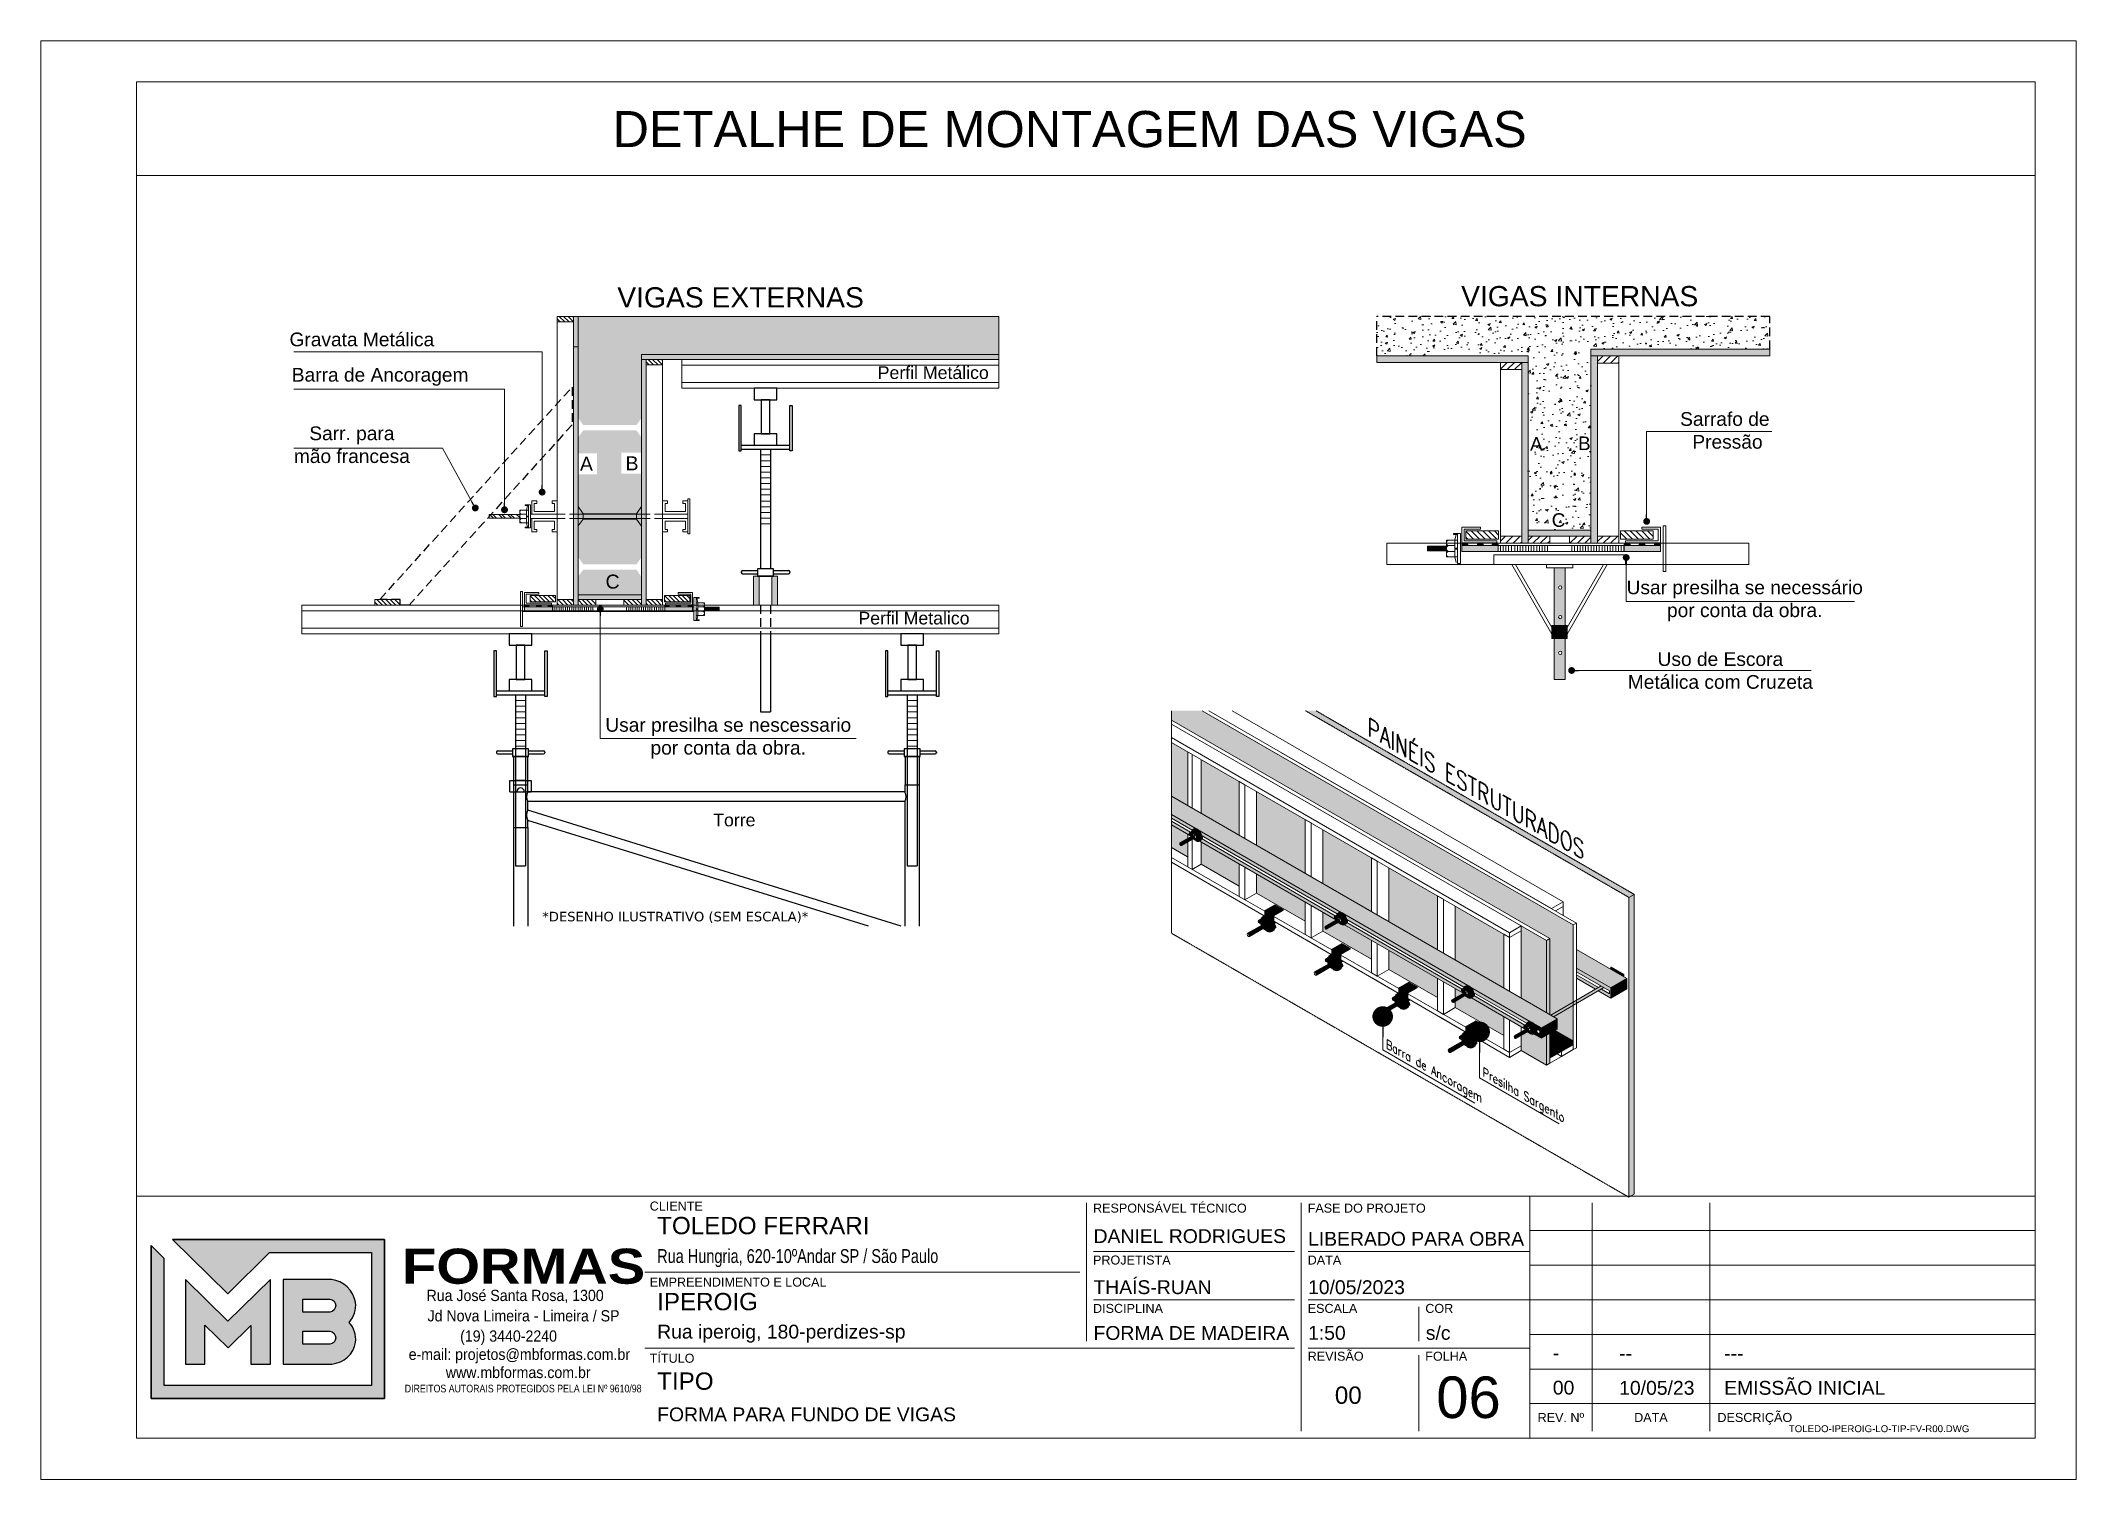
# Model space of a CAD drawing. Extents: x -20676 to 4767, y -817 to 13976.
# Drawn here: x -17506 to -16021, y 7532 to 8582 of the extents above; entities that cross this region are included whole.
import ezdxf
from ezdxf.enums import TextEntityAlignment as Align

# ---------------------------------------------------------------- set-up
doc = ezdxf.new("R2010")
doc.units = 0
doc.linetypes.add('CABLIN', pattern=[0.35, 0.25, -0.1])
doc.linetypes.add('HIDDEN', pattern=[9.525, 6.35, -3.175])
doc.layers.get('0').update_dxf_attribs({"lineweight": 13})
for name, color, linetype, lineweight in [('barra de ancoragem', 1, 'Continuous', 13), ('Carimbo', 7, 'Continuous', 13), ('Concreto', 251, 'HIDDEN', 25), ('contorno de painel', 7, 'Continuous', 13), ('cotas', 4, 'Continuous', 13), ('Demarcação 1', 252, 'Continuous', 9), ('Demarcação 2', 254, 'Continuous', 9), ('Escoras', 2, 'Continuous', 25), ('Forcador', 251, 'Continuous', 25), ('Hachura', 251, 'CABLIN', 9), ('MADEIRA', 3, 'Continuous', 13), ('Perfil Metálico', 224, 'Continuous', 18), ('Tubo de PVC', 2, 'Continuous', 18)]:
    doc.layers.add(name, color=color, linetype=linetype, lineweight=lineweight)
doc.layers.add('IDENT INDICE', color=7, linetype='Continuous')
doc.layers.add('MB_LOGO', color=254, linetype='Continuous')
doc.styles.add('ARIAL', font='arial.ttf', dxfattribs={"oblique": 15, "height": 25})
doc.styles.add('COTA330', font='romans.shx', dxfattribs={"width": 0.8})
doc.styles.add('MB_C01', font='arial.ttf', dxfattribs={"height": 1.3})
doc.styles.add('MB_C02', font='arial.ttf', dxfattribs={"height": 2})
doc.styles.add('MB_C03', font='arial.ttf', dxfattribs={"height": 2.5})
doc.styles.add('MB_C04', font='arial.ttf', dxfattribs={"height": 6})
doc.styles.add('MB_LOGO', font='ariblk.ttf', dxfattribs={"height": 75})
doc.styles.add('MB_TEXT', font='ARIALN.TTF', dxfattribs={"height": 10})
doc.styles.add('RICARDO', font='arial.ttf', dxfattribs={"width": 0.8})
doc.styles.add('stylellllll', font='verdana.ttf', dxfattribs={"height": 2})
doc.styles.add('TQS_ARIAL', font='arial.ttf')
doc.dimstyles.new('1x', dxfattribs={"dimtxt": 8, "dimasz": 5, "dimexe": 7, "dimexo": 5, "dimgap": 4, "dimtad": 1, "dimdec": 1, "dimdsep": 46, "dimtxsty": 'Standard', "dimblk": 'DOT', "dimcen": 0.09, "dimclrd": 4, "dimclre": 4, "dimclrt": 2, "dimadec": 0, "dimazin": 2, "dimtfac": 1, "dimtdec": 1, "dimtmove": 0, "dimatfit": 3, "dimldrblk": 'DOT', "dimfxl": 0, "dimtolj": 1, "dimtzin": 0, "dimlwd": 9, "dimlwe": 9, "dimarcsym": 0})
doc.dimstyles.new('2x', dxfattribs={"dimtxt": 8, "dimasz": 5, "dimexe": 7, "dimexo": 5, "dimgap": 4, "dimtad": 1, "dimdec": 1, "dimlfac": 0.5, "dimdsep": 46, "dimtxsty": 'Standard', "dimblk": 'DOT', "dimcen": 0.09, "dimclrd": 150, "dimclre": 150, "dimclrt": 2, "dimadec": 0, "dimazin": 2, "dimtfac": 1, "dimtdec": 1, "dimtmove": 0, "dimatfit": 3, "dimldrblk": 'DOT', "dimfxl": 0, "dimtolj": 1, "dimtzin": 0, "dimlwd": 9, "dimlwe": 9, "dimarcsym": 0})

msp = doc.modelspace()

# ---------------------------------------------------------------- texts
at = {"color": 2, "char_height": 10, "attachment_point": 5, "style": 'TQS_ARIAL'}
for s, insert in [('Gravata Metálica', (-17272.12, 8364.16)), ('Barra de Ancoragem', (-17258.78, 8336.89)), ('Sarrafo de\\P Pressão ', (-16277.78, 8297.75)), ('Sarr. para  \\Pmão francesa', (-17279.39, 8287.29)), ('Usar presilha se necessário \\Ppor conta da obra.', (-16263.28, 8173.4)), ('Uso de Escora \\PMetálica com Cruzeta', (-16281.04, 8122.5)), ('Usar presilha se nescessario \\Ppor conta da obra.', (-17004.83, 8073.04))]:
    msp.add_mtext(s, dxfattribs=dict(at, insert=insert))
at = {"layer": 'Carimbo', "style": 'ARIAL'}
for s, p in [('Perfil Metálico', (-16855.27, 8339.98)), ('Perfil Metalico', (-16869.32, 8160.82)), ('Torre', (-17000.39, 8013.46))]:
    msp.add_text(s, height=9.24, dxfattribs=at).set_placement(p, align=Align.MIDDLE_CENTER)
at = {"layer": 'Carimbo', "color": 0, "linetype": 'Continuous', "style": 'ARIAL'}
for s, height, p in [('A', 9.95, (-16415.26, 8287.95)), ('B', 9.95, (-16380.28, 8288.41)), ('A', 10.22, (-17108.29, 8273.43)), ('B', 10.22, (-17075.01, 8273.81)), ('C', 9.95, (-16399.07, 8232.38)), ('C', 10.22, (-17089.21, 8187.48))]:
    msp.add_text(s, height=height, dxfattribs=at).set_placement(p, align=Align.MIDDLE_CENTER)
at = {"layer": 'Carimbo', "style": 'stylellllll'}
msp.add_text('*DESENHO ILUSTRATIVO (SEM ESCALA)*', height=6.9714, dxfattribs=at).set_placement((-16946.41, 7939.5), align=Align.RIGHT)
at = {"layer": 'cotas', "color": 2, "style": 'COTA330', "oblique": 330}
for s, height, p in [('PAINÉIS ESTRUTURADOS', 11.52, (-16538.45, 8075.37)), ('Barra de Ancoragem', 5.76, (-16524.9, 7847.09)), ('Presilha Sargento', 5.76, (-16454.33, 7826.68))]:
    msp.add_text(s, height=height, rotation=330, dxfattribs=at).set_placement(p)
at = {"layer": 'IDENT INDICE', "style": 'RICARDO'}
for s, height, p in [('DETALHE DE MONTAGEM DAS VIGAS', 26.3578, (-16755.77, 8517.77)), ('VIGAS EXTERNAS', 14.7603, (-16995.83, 8394.94)), ('VIGAS INTERNAS', 14.7603, (-16383.65, 8395.81))]:
    msp.add_text(s, height=height, dxfattribs=at).set_placement(p, align=Align.MIDDLE)

# ---------------------------------------------------------------- blocks, each defined once
blk = doc.blocks.new('_Dot')
at = {"color": 0, "linetype": 'ByBlock', "lineweight": -2}
blk.add_line((-0.5, 0), (-1, 0), dxfattribs=at)
at = {"color": 0, "linetype": 'ByBlock', "const_width": 0.5}
blk.add_lwpolyline([(-0.25, 0, 1), (0.25, 0, 1)], format="xyb", close=True, dxfattribs=at)
blk = doc.blocks.new('HT20CT')
at = {"layer": 'Forcador'}
for points in [[(-4, 16), (-4, 20), (4, 20), (4, 16)], [(-1.5, 4), (-1.5, 16), (1.5, 16), (1.5, 4)], [(-4, 0), (-4, 4), (4, 4), (4, 0)]]:
    blk.add_lwpolyline(points, close=True, dxfattribs=at)
blk = doc.blocks.new('LOGO2')
at = {"layer": 'MB_LOGO', "linetype": 'Continuous'}
h = blk.add_hatch(color=256, dxfattribs=at)
h.dxf.hatch_style = 1
h.set_gradient(color1=(242, 132, 69), color2=(247, 180, 141), rotation=90, tint=1)
h.paths.add_polyline_path([(7.48, 9.64), (10.45, 12.57), (17.71, 12.57), (17.71, 3.12), (2.97, 3.12), (2.97, 12.14), (2.04, 13.06), (2.04, 2.19), (18.64, 2.19), (18.64, 13.5), (3.56, 13.5)])
h = blk.add_hatch(color=256, dxfattribs=at)
h.dxf.hatch_style = 1
h.set_gradient(color1=(242, 132, 69), color2=(247, 180, 141), rotation=90, tint=1)
h.paths.add_polyline_path([(10.52, 4.64), (10.52, 10.66), (7.5, 7.68), (4.47, 10.66), (4.47, 4.64), (5.86, 4.64), (5.86, 7.4), (7.51, 5.78), (9.13, 7.37), (9.13, 4.64)])
h = blk.add_hatch(color=256, dxfattribs=at)
h.dxf.hatch_style = 1
h.set_gradient(color1=(242, 132, 69), color2=(247, 180, 141), rotation=90, tint=1)
h.paths.add_polyline_path([(11.42, 10.66), (11.42, 4.64), (14.89, 4.64, 0.350532), (16.57, 6.18, 0.219217), (16.12, 7.6, 0.21502), (16.57, 9.03, 0.319901), (14.85, 10.66)])
h.paths.add_polyline_path([(14.75, 8.33), (12.82, 8.33), (12.82, 9.26), (14.63, 9.26, -1)], flags=16)
h.paths.add_polyline_path([(14.75, 6.04), (12.82, 6.04), (12.82, 6.97), (14.63, 6.97, -1)], flags=16)
blk.add_lwpolyline([(3.56, 13.5), (18.64, 13.5), (18.64, 2.19), (2.04, 2.19), (2.04, 13.06)], dxfattribs=at)
at = {"layer": 'MB_LOGO', "color": 31, "linetype": 'Continuous', "true_color": 0xf7b48d}
for points in [[(10.45, 12.57), (17.71, 12.57), (17.71, 3.12), (2.97, 3.12), (2.97, 12.14), (2.04, 13.06), (2.04, 2.19), (18.64, 2.19), (18.64, 13.5), (3.56, 13.5), (7.48, 9.64)], [(4.47, 10.66), (4.47, 4.64), (5.86, 4.64), (5.86, 7.4), (7.51, 5.78), (9.13, 7.37), (9.13, 4.64), (10.52, 4.64), (10.52, 10.66), (7.5, 7.68)]]:
    blk.add_lwpolyline(points, close=True, dxfattribs=at)
for points in [[(16.57, 9.03, 0.319901), (14.85, 10.66), (11.42, 10.66), (11.42, 4.64), (14.89, 4.64, 0.350532), (16.57, 6.18, 0.219217), (16.12, 7.6, 0.21502)], [(12.82, 9.26), (14.75, 9.26, -0.880235), (14.75, 8.33), (12.82, 8.33)], [(12.82, 6.97), (14.75, 6.97, -0.880235), (14.75, 6.04), (12.82, 6.04)]]:
    blk.add_lwpolyline(points, format="xyb", close=True, dxfattribs=at)
at = {"layer": 'MB_LOGO', "color": 0, "linetype": 'Continuous', "style": 'MB_LOGO'}
blk.add_text('FORMAS', height=2.496, dxfattribs=at).set_placement((19.88, 10.35))
at = {"layer": 'MB_LOGO', "color": 0, "style": 'MB_TEXT', "width": 1.1}
for s, p in [('Rua José Santa Rosa, 1300', (21.62, 9.12)), ('Jd Nova Limeira - Limeira / SP', (21.69, 7.67)), ('(19) 3440-2240', (24.01, 6.23)), ('e-mail: projetos@mbformas.com.br', (20.35, 4.93)), ('www.mbformas.com.br', (22.99, 3.64))]:
    blk.add_text(s, height=0.7993, dxfattribs=at).set_placement(p)
at = {"layer": 'MB_LOGO', "color": 252, "style": 'MB_TEXT'}
blk.add_text('DIREITOS AUTORAIS PROTEGIDOS PELA LEI Nº 9610/98', height=0.546, dxfattribs=at).set_placement((20.07, 2.62))
blk = doc.blocks.new('A$Ceb89ac90')
at = {"color": 1}
for p, q in [((1086.3, 356.7), (70, 356.7)), ((1086.3, 356.7), (1086.3, 179.9)), ((1455, 356.7), (1086.3, 356.7)), ((763, 351.7), (763, 250.7)), ((919.6, 351.7), (919.6, 185)), ((1131.8, 185), (1131.8, 351.7)), ((1217.6, 351.7), (1217.6, 185)), ((1455, 331.5), (1086.3, 331.5)), ((914.6, 316.3), (768.1, 316.3)), ((1086.3, 316.3), (924.7, 316.3)), ((758, 301.2), (440.7, 301.2)), ((1455, 306.2), (1086.3, 306.2)), ((914.6, 281), (768.1, 281)), ((1086.3, 281), (924.7, 281)), ((1005.5, 275.9), (1005.5, 250.7)), ((1455, 281), (1086.3, 281)), ((1455, 255.7), (1086.3, 255.7)), ((914.6, 245.6), (440.7, 245.6)), ((1086.3, 245.6), (924.7, 245.6)), ((1005.5, 240.6), (1005.5, 185)), ((1455, 230.4), (1086.3, 230.4)), ((1455, 205.2), (1086.3, 205.2))]:
    blk.add_line(p, q, dxfattribs=at)
for points in [[(0, 1199.9), (0, 149.9), (1485, 149.9), (1485, 1199.9)], [(70, 1169.9), (70, 179.9), (1455, 179.9), (1455, 1169.9)]]:
    blk.add_lwpolyline(points, close=True, dxfattribs=at)
at = {"xscale": 10.25810868844649, "yscale": 10.25810868844649, "zscale": 10.25810868844649}
blk.add_blockref('LOGO2', (59.7, 186.5), dxfattribs=at)
at = {"color": 6, "style": 'MB_C01'}
for s, height, p in [('CLIENTE', 6.57, (444.3, 346.1)), ('RESPONSÁVEL TÉCNICO', 6.566, (767.7, 344.6)), ('FASE DO PROJETO', 6.566, (924.3, 344.6)), ('PROJETISTA', 6.57, (767.7, 306.7)), ('DATA', 6.57, (924.3, 306.7)), ('EMPREENDIMENTO E LOCAL', 6.566, (444.3, 290.6)), ('DISCIPLINA', 6.57, (767.7, 271.4)), ('ESCALA', 6.57, (924.3, 271.4)), ('COR', 6.57, (1010.1, 271.4)), ('TÍTULO', 6.57, (444.3, 235)), ('REVISÃO', 6.57, (924.3, 236.5)), ('FOLHA', 6.57, (1010.1, 236.5))]:
    blk.add_text(s, height=height, dxfattribs=at).set_placement(p)
at = {"color": 5, "style": 'MB_C02'}
for s, p in [('DANIEL RODRIGUES', (768.1, 322.4)), ('FORMA DE MADEIRA', (768.1, 251.7))]:
    blk.add_text(s, height=10.102, dxfattribs=at).set_placement(p)
at = {"color": 6, "style": 'MB_C01'}
for s, p in [('REV. Nº', (1109, 195.1)), ('DATA', (1174.7, 195.1)), ('DESCRIÇÃO', (1250.5, 195.1))]:
    blk.add_text(s, height=6.57, dxfattribs=at).set_placement(p, align=Align.MIDDLE_CENTER)
at = {"insert": (1275.3, 189.4), "char_height": 5.051, "width": 210.818, "attachment_point": 1, "style": 'MB_C04'}
blk.add_mtext('TOLEDO-IPEROIG-LO-TIP-FV-R00.DWG', dxfattribs=at)
at = {"color": 5}
for tag, p, height, style in [('CLIENTE', (449.7, 328.8), 12.6, 'MB_C03'), ('REV_05', (1103.1, 338.1), 10.1, 'MB_C02'), ('DATA_REV_05', (1151.5, 337.9), 10.1, 'MB_C02'), ('INFO_REV_05', (1228.1, 337.9), 10.1, 'MB_C02'), ('FASE', (924.6, 320.5), 10.1, 'MB_C02'), ('REV_04', (1103.1, 312.8), 10.1, 'MB_C02'), ('DATA_REV_04', (1151.5, 312.7), 10.1, 'MB_C02'), ('INFO_REV_04', (1228.1, 312.7), 10.1, 'MB_C02'), ('REV_03', (1103.1, 287.6), 10.1, 'MB_C02'), ('DATA_REV_03', (1151.5, 287.4), 10.1, 'MB_C02'), ('INFO_REV_03', (1228.1, 287.4), 10.1, 'MB_C02'), ('OBRA', (449.7, 273.3), 12.6, 'MB_C03'), ('PROJETISTA', (768, 285.1), 10.1, 'MB_C02'), ('DATA', (924.6, 285.1), 10.1, 'MB_C02'), ('REV_02', (1103.1, 262.3), 10.1, 'MB_C02'), ('DATA_REV_02', (1151.5, 262.1), 10.1, 'MB_C02'), ('INFO_REV_02', (1228.1, 262.1), 10.1, 'MB_C02'), ('ESC', (924.6, 251.8), 10.1, 'MB_C02'), ('COR', (1010.5, 251.8), 10.1, 'MB_C02'), ('REV_01', (1103.1, 237.1), 10.1, 'MB_C02'), ('DATA_REV_01', (1151.5, 236.9), 10.1, 'MB_C02'), ('INFO_REV_01', (1228.1, 236.9), 10.1, 'MB_C02'), ('PAVIMENTO', (449.7, 215.3), 12.6, 'MB_C03'), ('FL', (1018.1, 194.7), 30.3, 'MB_C04'), ('EMISSÃO_INICIAL', (1228.1, 211.6), 10.1, 'MB_C02'), ('REV', (944.1, 205), 12.6, 'MB_C03'), ('REV_00', (1103.1, 211.8), 10.1, 'MB_C02'), ('DATA_REV_00', (1151.5, 211.6), 10.1, 'MB_C02')]:
    blk.add_attdef(tag, p, '', height=height, dxfattribs=dict(at, style=style))
at = {"color": 6, "style": 'MB_C02'}
for tag, p in [('ENDEREÇO_CLIENTE', (449.7, 307.8)), ('ENDEREÇO_OBRA', (449.7, 252.7)), ('TIPO_DE_PROJETO', (449.7, 192.3))]:
    blk.add_attdef(tag, p, '', height=10.1, dxfattribs=at)

# ---------------------------------------------------------------- hatches: boundary and pattern name
h = msp.add_hatch()
h.set_pattern_fill('ANSI32', color=252, scale=12.32, angle=270, style=0)
h.set_pattern_definition([(315, (-11831.4294, 13763.243), (3.2668333, 3.2668333), []), (315, (-11831.4294, 13761.065), (3.2668333, 3.2668333), [])])
h.paths.add_polyline_path([(-17179.13, 8236.42), (-17179.13, 8233.7), (-17156.96, 8233.7), (-17156.96, 8236.42)])
at = {"ltscale": 20}
h = msp.add_hatch(color=0, dxfattribs=at)
h.dxf.hatch_style = 1
h.set_gradient(color1=(91, 91, 91), color2=(214, 214, 214), rotation=90, tint=1, name='CYLINDER')
h.paths.add_polyline_path([(-16494.7, 8213.35), (-16494.7, 8209.82), (-16480.93, 8209.82), (-16480.93, 8213.35)])
h = msp.add_hatch(color=0, dxfattribs=at)
h.dxf.hatch_style = 1
h.set_gradient(color1=(91, 91, 91), color2=(214, 214, 214), rotation=90, tint=1, name='CYLINDER')
h.paths.add_polyline_path([(-16443.19, 8209.09), (-16443.19, 8214.09), (-16469.59, 8214.09), (-16469.59, 8209.09)])
h = msp.add_hatch(color=0, dxfattribs=at)
h.dxf.hatch_style = 1
h.set_gradient(color1=(91, 91, 91), color2=(214, 214, 214), rotation=90, tint=1, name='CYLINDER')
h.paths.add_polyline_path([(-16351.15, 8209.09), (-16351.15, 8214.09), (-16324.75, 8214.09), (-16324.75, 8209.09)])
at = {"ltscale": 50}
h = msp.add_hatch(color=256, dxfattribs=at)
h.dxf.hatch_style = 1
h.set_gradient(color1=(214, 214, 214), color2=(91, 91, 91), tint=1, name='INVCYLINDER')
h.paths.add_polyline_path([(-16396.57, 8183.19, 1), (-16399.06, 8183.19, 1)], flags=16)
edge = h.paths.add_edge_path()
edge.add_arc((-16397.82, 8161.55), 1.25, 0, 360)
h.paths.add_polyline_path([(-16402.35, 8155.43), (-16394.35, 8155.43), (-16394.35, 8197.45), (-16402.35, 8197.45)])
at = {"ltscale": 20}
h = msp.add_hatch(color=0, dxfattribs=at)
h.dxf.hatch_style = 1
h.set_gradient(color1=(91, 91, 91), color2=(214, 214, 214), rotation=90, tint=1, name='CYLINDER')
h.paths.add_polyline_path([(-17133.06, 8165.48), (-17133.06, 8169.33), (-17153.39, 8169.33), (-17153.39, 8165.48)])
h = msp.add_hatch(color=0, dxfattribs=at)
h.dxf.hatch_style = 1
h.set_gradient(color1=(91, 91, 91), color2=(214, 214, 214), rotation=90, tint=1, name='CYLINDER')
h.paths.add_polyline_path([(-17051.11, 8165.48), (-17051.11, 8169.33), (-17030.78, 8169.33), (-17030.78, 8165.48)])
h = msp.add_hatch(color=0, dxfattribs=at)
h.dxf.hatch_style = 1
h.set_gradient(color1=(91, 91, 91), color2=(214, 214, 214), rotation=90, tint=1, name='CYLINDER')
h.paths.add_polyline_path([(-17011.44, 8168.76), (-17011.44, 8166.04), (-17022.04, 8166.04), (-17022.04, 8168.76)])
at = {"ltscale": 50}
h = msp.add_hatch(color=256, dxfattribs=at)
h.dxf.hatch_style = 1
h.set_gradient(color1=(214, 214, 214), color2=(91, 91, 91), tint=1, name='CYLINDER')
h.paths.add_polyline_path([(-16392.75, 8146.06), (-16392.75, 8155.43), (-16403.95, 8155.43), (-16403.95, 8146.06)])
h = msp.add_hatch(color=256, dxfattribs=at)
h.dxf.hatch_style = 1
h.set_gradient(color1=(214, 214, 214), color2=(91, 91, 91), tint=1, name='INVCYLINDER')
h.paths.add_polyline_path([(-16402.35, 8116.09), (-16394.35, 8116.09), (-16394.35, 8146.06), (-16402.35, 8146.06)])
h.paths.add_polyline_path([(-16396.57, 8135.47, 1), (-16399.06, 8135.47, 1)], flags=16)
at = {"layer": 'Demarcação 1'}
for points in [[(-17114.27, 8170.38), (-17114.27, 8381.05), (-17117.6, 8381.05), (-17117.6, 8170.38)], [(-16807.38, 8349.63), (-16807.38, 8353.33), (-17068.07, 8353.33), (-17068.07, 8349.63)], [(-17068.07, 8170.38), (-17068.07, 8349.63), (-17064.75, 8349.63), (-17064.75, 8170.38)], [(-16421.15, 8352.25), (-16421.15, 8347.45), (-16531.76, 8347.45), (-16531.76, 8352.25)], [(-16421.15, 8347.45), (-16425.95, 8347.45), (-16425.95, 8215.45), (-16421.15, 8215.45)], [(-16375.55, 8357.05), (-16375.55, 8352.25), (-16245.05, 8352.25), (-16245.05, 8357.05)], [(-16375.55, 8352.25), (-16370.75, 8352.25), (-16370.75, 8215.45), (-16375.55, 8215.45)], [(-16421.15, 8225.05), (-16421.15, 8220.73), (-16375.55, 8220.73), (-16375.55, 8225.05)], [(-17114.27, 8177.77), (-17068.07, 8177.77), (-17068.07, 8174.44), (-17114.27, 8174.44)], [(-16576.03, 8093.2), (-16583.71, 8093.2), (-16347.69, 7956.94), (-16343.85, 7959.15)], [(-16343.85, 7959.15), (-16347.69, 7956.94), (-16347.69, 7738.11), (-16343.85, 7740.33)]]:
    msp.add_hatch(color=256, dxfattribs=at).paths.add_polyline_path(points)
h = msp.add_hatch(color=256, dxfattribs=at)
h.paths.add_polyline_path([(-16659.17, 8093.2), (-16681.39, 8093.2), (-16681.39, 8086.27), (-16405.51, 7927), (-16405.51, 7871.57), (-16404.77, 7871.14), (-16388.4, 7880.59), (-16388.4, 7936.87)])
h.paths.add_polyline_path([(-16388.4, 7878.16), (-16402.66, 7869.92), (-16399.99, 7868.38), (-16399.99, 7860.86), (-16401.68, 7859.88), (-16388.4, 7852.22)])
h = msp.add_hatch(color=9, dxfattribs=at)
h.set_gradient(color1=(192, 192, 192), one_color=1, tint=1, name='CYLINDER')
edge = h.paths.add_edge_path()
edge.add_line((-16681.39, 8030.85), (-16681.39, 8017.41))
edge.add_line((-16681.39, 8017.41), (-16663.47, 8007.06))
edge.add_ellipse((-16662.64, 8002.77), major_axis=(-2.41, 4.17), ratio=0.5773503, start_angle=300.83471, end_angle=329.16529, ccw=False)
edge.add_line((-16661.8, 8006.1), (-16557.78, 7946.04))
edge.add_ellipse((-16556.8, 7941.72), major_axis=(-2.41, 4.17), ratio=0.5773503, start_angle=298.31441, end_angle=331.68559, ccw=False)
edge.add_line((-16555.83, 7944.91), (-16465.22, 7892.6))
edge.add_ellipse((-16464.24, 7888.27), major_axis=(-2.41, 4.17), ratio=0.5773503, start_angle=298.31441, end_angle=331.68559, ccw=False)
edge.add_line((-16463.26, 7891.47), (-16419.59, 7866.26))
edge.add_ellipse((-16418.61, 7861.93), major_axis=(-2.41, 4.17), ratio=0.5773503, start_angle=239.31726, end_angle=331.68559, ccw=False)
edge.add_line((-16417.68, 7865.15), (-16411.63, 7861.66))
edge.add_line((-16411.63, 7861.66), (-16399.99, 7868.38))
edge.add_line((-16399.99, 7868.38), (-16681.39, 8030.85))
h = msp.add_hatch(color=9, dxfattribs=at)
h.set_gradient(color1=(192, 192, 192), one_color=1, tint=1, name='CYLINDER')
edge = h.paths.add_edge_path()
edge.add_line((-16681.39, 8017.41), (-16681.39, 8014.73))
edge.add_line((-16681.39, 8014.73), (-16666.42, 8006.07))
edge.add_ellipse((-16663.66, 8002.18), major_axis=(2.41, -4.17), ratio=0.5773503, start_angle=180, end_angle=189.20687, ccw=False)
edge.add_line((-16666.06, 8006.35), (-16665.04, 8006.94))
edge.add_ellipse((-16662.64, 8002.77), major_axis=(-2.41, 4.17), ratio=0.5773503, start_angle=329.16529, end_angle=360, ccw=False)
edge.add_line((-16663.47, 8007.06), (-16681.39, 8017.41))
edge = h.paths.add_edge_path()
edge.add_line((-16681.39, 8012.58), (-16681.39, 8009.88))
edge.add_line((-16681.39, 8009.88), (-16666.97, 8001.56))
edge.add_line((-16666.97, 8001.56), (-16667.06, 8001.79))
edge.add_line((-16667.06, 8001.79), (-16666.73, 8002.26))
edge.add_ellipse((-16663.66, 8002.18), major_axis=(2.41, -4.17), ratio=0.5773503, start_angle=244.87687, end_angle=250.52647, ccw=False)
edge.add_line((-16666.86, 8002.69), (-16667.05, 8002.81))
edge.add_line((-16667.05, 8002.81), (-16667.45, 8002.58))
edge.add_ellipse((-16667.87, 8003.44), major_axis=(0.481, -0.833), ratio=0.5773503, start_angle=180, end_angle=360, ccw=False)
edge.add_line((-16668.36, 8004.27), (-16667.69, 8004.66))
edge.add_line((-16667.69, 8004.66), (-16681.39, 8012.58))
h = msp.add_hatch(color=9, dxfattribs=at)
h.set_gradient(color1=(192, 192, 192), one_color=1, tint=1, name='CYLINDER')
edge = h.paths.add_edge_path()
edge.add_ellipse((-16662.58, 8002.79), major_axis=(-2.41, 4.17), ratio=0.5773503, start_angle=240.74121, end_angle=298.31441, ccw=False)
edge.add_line((-16659.31, 8001.96), (-16560.68, 7944.91))
edge.add_ellipse((-16557.82, 7941.13), major_axis=(2.41, -4.17), ratio=0.5773503, start_angle=180, end_angle=191.95103, ccw=False)
edge.add_line((-16560.23, 7945.29), (-16559.21, 7945.88))
edge.add_ellipse((-16556.8, 7941.72), major_axis=(-2.41, 4.17), ratio=0.5773503, start_angle=331.68559, end_angle=360, ccw=False)
edge.add_line((-16557.78, 7946.04), (-16661.61, 8005.99))
edge = h.paths.add_edge_path()
edge.add_ellipse((-16662.58, 8002.79), major_axis=(-2.41, 4.17), ratio=0.5773503, start_angle=180, end_angle=208.97394, ccw=False)
edge.add_line((-16660.18, 7998.62), (-16661.03, 7998.13))
edge.add_line((-16661.03, 7998.13), (-16561.12, 7940.44))
edge.add_line((-16561.12, 7940.44), (-16561.11, 7940.44))
edge.add_line((-16561.11, 7940.44), (-16561.23, 7940.73))
edge.add_line((-16561.23, 7940.73), (-16560.89, 7941.21))
edge.add_ellipse((-16557.82, 7941.13), major_axis=(2.41, -4.17), ratio=0.5773503, start_angle=244.87687, end_angle=250.52647, ccw=False)
edge.add_line((-16561.02, 7941.64), (-16561.22, 7941.75))
edge.add_line((-16561.22, 7941.75), (-16561.62, 7941.52))
edge.add_ellipse((-16562.04, 7942.38), major_axis=(0.481, -0.833), ratio=0.5773503, start_angle=180, end_angle=360, ccw=False)
edge.add_ellipse((-16562.04, 7942.38), major_axis=(0.481, -0.833), ratio=0.5773503, start_angle=56.53696, end_angle=180)
edge.add_line((-16562.52, 7943.22), (-16561.99, 7943.52))
edge.add_line((-16561.99, 7943.52), (-16659.31, 7999.82))
h = msp.add_hatch(color=256, dxfattribs=at)
h.dxf.hatch_style = 1
h.set_gradient(color1=(132, 132, 132), tint=1, name='SPHERICAL')
edge = h.paths.add_edge_path()
edge.add_line((-16599.98, 7948.05), (-16606.08, 7951.58))
edge.add_line((-16606.08, 7951.58), (-16612.93, 7947.63))
edge.add_ellipse((-16612.93, 7947.07), major_axis=(-0.346, -0.599), ratio=0.5773503, start_angle=225, end_angle=315)
edge.add_line((-16613.42, 7946.78), (-16613.42, 7943.7))
edge.add_ellipse((-16610.36, 7938.18), major_axis=(-3.16, 5.47), ratio=0.5773503, start_angle=271.82645, end_angle=358.17355, ccw=False)
edge.add_line((-16607.31, 7940.17), (-16607.31, 7943.38))
edge.add_ellipse((-16606.82, 7943.54), major_axis=(0.346, 0.599), ratio=0.5773503, start_angle=45, end_angle=135, ccw=False)
edge.add_line((-16606.82, 7944.1), (-16599.98, 7948.05))
h = msp.add_hatch(color=256, dxfattribs=at)
h.dxf.hatch_style = 1
h.set_gradient(color1=(132, 132, 132), tint=1, name='SPHERICAL')
edge = h.paths.add_edge_path()
edge.add_line((-16599.98, 7947.49), (-16599.98, 7948.05))
edge.add_line((-16599.98, 7948.05), (-16606.82, 7944.1))
edge.add_ellipse((-16606.82, 7943.54), major_axis=(0.346, 0.599), ratio=0.5773503, start_angle=45, end_angle=135)
edge.add_line((-16607.31, 7943.26), (-16607.31, 7940.17))
edge.add_ellipse((-16610.36, 7938.18), major_axis=(-3.16, 5.47), ratio=0.5773503, start_angle=262.46885, end_angle=271.82645, ccw=False)
edge.add_line((-16606.82, 7939.27), (-16606.82, 7943.54))
edge.add_line((-16606.82, 7943.54), (-16599.98, 7947.49))
h = msp.add_hatch(color=9, dxfattribs=at)
h.set_gradient(color1=(192, 192, 192), one_color=1, tint=1, name='CYLINDER')
edge = h.paths.add_edge_path()
edge.add_ellipse((-16556.8, 7941.72), major_axis=(-2.41, 4.17), ratio=0.5773503, start_angle=240.65348, end_angle=298.31441, ccw=False)
edge.add_line((-16553.53, 7940.88), (-16468.11, 7891.48))
edge.add_ellipse((-16465.26, 7887.68), major_axis=(2.41, -4.17), ratio=0.5773503, start_angle=180, end_angle=191.81414, ccw=False)
edge.add_ellipse((-16465.26, 7887.68), major_axis=(2.41, -4.17), ratio=0.5773503, start_angle=56.29309, end_angle=180)
edge.add_line((-16467.67, 7891.85), (-16466.65, 7892.44))
edge.add_ellipse((-16464.24, 7888.27), major_axis=(-2.41, 4.17), ratio=0.5773503, start_angle=331.68559, end_angle=360, ccw=False)
edge.add_line((-16465.22, 7892.6), (-16555.83, 7944.91))
edge = h.paths.add_edge_path(flags=17)
edge.add_ellipse((-16556.8, 7941.72), major_axis=(-2.41, 4.17), ratio=0.5773503, start_angle=180, end_angle=208.8861, ccw=False)
edge.add_line((-16554.4, 7937.55), (-16555.25, 7937.06))
edge.add_line((-16555.25, 7937.06), (-16468.55, 7887))
edge.add_line((-16468.55, 7887), (-16468.55, 7887))
edge.add_line((-16468.55, 7887), (-16468.66, 7887.29))
edge.add_line((-16468.66, 7887.29), (-16468.33, 7887.76))
edge.add_ellipse((-16465.26, 7887.68), major_axis=(2.41, -4.17), ratio=0.5773503, start_angle=244.87687, end_angle=250.52647, ccw=False)
edge.add_line((-16468.46, 7888.2), (-16468.65, 7888.31))
edge.add_line((-16468.65, 7888.31), (-16469.06, 7888.07))
edge.add_ellipse((-16469.48, 7888.94), major_axis=(0.481, -0.833), ratio=0.5773503, start_angle=180, end_angle=360, ccw=False)
edge.add_ellipse((-16469.48, 7888.94), major_axis=(0.481, -0.833), ratio=0.5773503, start_angle=56.53696, end_angle=180, ccw=False)
edge.add_line((-16469.9, 7889.81), (-16469.42, 7890.09))
edge.add_line((-16469.42, 7890.09), (-16553.53, 7938.74))
h = msp.add_hatch(color=256, dxfattribs=at)
h.dxf.hatch_style = 1
h.set_gradient(color1=(132, 132, 132), tint=1, name='SPHERICAL')
edge = h.paths.add_edge_path()
edge.add_ellipse((-16614.38, 7935.86), major_axis=(-0.82, 1.42), ratio=0.5773503, start_angle=212.6369, end_angle=327.3631)
edge.add_line((-16614.63, 7937.31), (-16625.96, 7930.77))
edge.add_ellipse((-16625.27, 7929.57), major_axis=(0.69, -1.2), ratio=0.5773503, start_angle=0, end_angle=180, ccw=False)
edge.add_ellipse((-16625.27, 7929.57), major_axis=(0.69, -1.2), ratio=0.5773503, start_angle=180, end_angle=360)
edge.add_line((-16624.58, 7928.37), (-16613.25, 7934.92))
h = msp.add_hatch(color=256, dxfattribs=at)
h.dxf.hatch_style = 1
h.set_gradient(color1=(132, 132, 132), tint=1, name='SPHERICAL')
edge = h.paths.add_edge_path()
edge.add_ellipse((-16625.27, 7929.57), major_axis=(0.69, -1.2), ratio=0.5773503, start_angle=0, end_angle=180)
edge.add_ellipse((-16625.27, 7929.57), major_axis=(0.69, -1.2), ratio=0.5773503, start_angle=180, end_angle=360)
h = msp.add_hatch(color=256, dxfattribs=at)
h.dxf.hatch_style = 1
h.set_gradient(color1=(132, 132, 132), tint=1, name='SPHERICAL')
edge = h.paths.add_edge_path()
edge.add_ellipse((-16617.24, 7939.05), major_axis=(0.63, -1.09), ratio=0.5773503, start_angle=56.53696, end_angle=180)
edge.add_ellipse((-16617.24, 7939.05), major_axis=(0.63, -1.09), ratio=0.5773503, start_angle=180, end_angle=360)
edge.add_ellipse((-16617.24, 7939.05), major_axis=(0.63, -1.09), ratio=0.5773503, start_angle=360, end_angle=393.46304)
edge.add_line((-16616.36, 7938.34), (-16615.49, 7937.84))
edge.add_line((-16615.49, 7937.84), (-16615.29, 7938.14))
edge.add_line((-16615.29, 7938.14), (-16616.36, 7938.76))
h = msp.add_hatch(color=256, dxfattribs=at)
h.dxf.hatch_style = 1
h.set_gradient(color1=(132, 132, 132), tint=1, name='SPHERICAL')
edge = h.paths.add_edge_path()
edge.add_ellipse((-16615.9, 7939.83), major_axis=(0.63, -1.09), ratio=0.5773503, start_angle=56.53696, end_angle=146.72365)
edge.add_ellipse((-16611.7, 7937.4), major_axis=(3.16, -5.47), ratio=0.5773503, start_angle=210.15377, end_angle=213.70691, ccw=False)
edge.add_line((-16616.02, 7941.22), (-16617.87, 7940.15))
edge.add_ellipse((-16617.24, 7939.05), major_axis=(0.63, -1.09), ratio=0.5773503, start_angle=56.53696, end_angle=180, ccw=False)
edge.add_line((-16616.36, 7938.76), (-16615.02, 7939.53))
h = msp.add_hatch(color=256, dxfattribs=at)
h.dxf.hatch_style = 1
h.set_gradient(color1=(132, 132, 132), tint=1, name='SPHERICAL')
edge = h.paths.add_edge_path()
edge.add_line((-16615.02, 7939.53), (-16616.36, 7938.76))
edge.add_line((-16616.36, 7938.76), (-16615.29, 7938.14))
edge.add_line((-16615.29, 7938.14), (-16615.27, 7938.16))
edge.add_line((-16615.27, 7938.16), (-16614.59, 7938.55))
edge.add_ellipse((-16613.04, 7936.63), major_axis=(1.26, -2.19), ratio=0.5773503, start_angle=180, end_angle=195, ccw=False)
edge.add_line((-16614.3, 7938.82), (-16614.05, 7938.97))
edge.add_line((-16614.05, 7938.97), (-16615.02, 7939.53))
h = msp.add_hatch(color=256, dxfattribs=at)
h.dxf.hatch_style = 1
h.set_gradient(color1=(132, 132, 132), tint=1, name='SPHERICAL')
edge = h.paths.add_edge_path()
edge.add_ellipse((-16611.7, 7937.4), major_axis=(3.16, -5.47), ratio=0.5773503, start_angle=56.29309, end_angle=180)
edge.add_ellipse((-16611.7, 7937.4), major_axis=(3.16, -5.47), ratio=0.5773503, start_angle=180, end_angle=210.15377)
edge.add_ellipse((-16611.7, 7937.4), major_axis=(3.16, -5.47), ratio=0.5773503, start_angle=210.15377, end_angle=213.70691)
edge.add_ellipse((-16615.9, 7939.83), major_axis=(0.63, -1.09), ratio=0.5773503, start_angle=56.53696, end_angle=146.72365, ccw=False)
edge.add_line((-16615.02, 7939.53), (-16614.05, 7938.97))
edge.add_line((-16614.05, 7938.97), (-16612.82, 7939.68))
edge.add_ellipse((-16611.7, 7937.4), major_axis=(1.26, -2.19), ratio=0.5773503, start_angle=50.73917, end_angle=180, ccw=False)
edge.add_line((-16609.92, 7936.58), (-16608.59, 7935.81))
edge.add_line((-16608.59, 7935.81), (-16607.99, 7936.16))
edge.add_ellipse((-16607.5, 7934.98), major_axis=(0.63, -1.09), ratio=0.5773503, start_angle=123.27635, end_angle=180, ccw=False)
h = msp.add_hatch(color=256, dxfattribs=at)
h.dxf.hatch_style = 1
h.set_gradient(color1=(132, 132, 132), tint=1, name='SPHERICAL')
edge = h.paths.add_edge_path()
edge.add_line((-16612.59, 7934.83), (-16613.49, 7937.13))
edge.add_line((-16613.49, 7937.13), (-16615.27, 7938.16))
edge.add_line((-16615.27, 7938.16), (-16615.29, 7938.14))
edge.add_line((-16615.29, 7938.14), (-16615.49, 7937.84))
edge.add_line((-16615.49, 7937.84), (-16616.17, 7936.89))
edge.add_line((-16616.17, 7936.89), (-16616.02, 7936.51))
edge.add_line((-16616.02, 7936.51), (-16615.51, 7936.8))
edge.add_ellipse((-16614.38, 7935.86), major_axis=(-0.82, 1.42), ratio=0.5773503, start_angle=355.32008, end_angle=392.6369, ccw=False)
edge.add_ellipse((-16614.38, 7935.86), major_axis=(-0.82, 1.42), ratio=0.5773503, start_angle=349.02534, end_angle=355.32008, ccw=False)
edge.add_ellipse((-16614.38, 7935.86), major_axis=(-0.82, 1.42), ratio=0.5773503, start_angle=342.59281, end_angle=349.02534, ccw=False)
edge.add_ellipse((-16614.38, 7935.86), major_axis=(-0.82, 1.42), ratio=0.5773503, start_angle=335.92412, end_angle=342.59281, ccw=False)
edge.add_ellipse((-16614.38, 7935.86), major_axis=(-0.82, 1.42), ratio=0.5773503, start_angle=328.88671, end_angle=335.92412, ccw=False)
edge.add_line((-16614.63, 7937.31), (-16614.63, 7937.31))
edge.add_ellipse((-16614.38, 7935.86), major_axis=(-0.82, 1.42), ratio=0.5773503, start_angle=212.6369, end_angle=327.3631, ccw=False)
edge.add_ellipse((-16613.53, 7936.35), major_axis=(-0.82, 1.42), ratio=0.5773503, start_angle=147.3631, end_angle=148.88671, ccw=False)
edge.add_ellipse((-16614.38, 7935.86), major_axis=(-0.82, 1.42), ratio=0.5773503, start_angle=204.07588, end_angle=211.11329, ccw=False)
edge.add_ellipse((-16614.38, 7935.86), major_axis=(-0.82, 1.42), ratio=0.5773503, start_angle=197.40719, end_angle=204.07588, ccw=False)
edge.add_ellipse((-16614.38, 7935.86), major_axis=(-0.82, 1.42), ratio=0.5773503, start_angle=190.97466, end_angle=197.40719, ccw=False)
edge.add_ellipse((-16614.38, 7935.86), major_axis=(-0.82, 1.42), ratio=0.5773503, start_angle=184.67992, end_angle=190.97466, ccw=False)
edge.add_ellipse((-16614.38, 7935.86), major_axis=(-0.82, 1.42), ratio=0.5773503, start_angle=147.3631, end_angle=184.67992, ccw=False)
edge.add_line((-16614.13, 7934.4), (-16614.54, 7934.17))
edge.add_line((-16614.54, 7934.17), (-16613.49, 7933.56))
edge.add_line((-16613.49, 7933.56), (-16612.59, 7934.83))
h = msp.add_hatch(color=256, dxfattribs=at)
h.dxf.hatch_style = 1
h.set_gradient(color1=(132, 132, 132), tint=1, name='SPHERICAL')
h.paths.add_polyline_path([(-16613.93, 7938.93), (-16615.27, 7938.16), (-16613.49, 7937.13), (-16612.15, 7937.9)])
h = msp.add_hatch(color=256, dxfattribs=at)
h.dxf.hatch_style = 1
h.set_gradient(color1=(132, 132, 132), tint=1, name='SPHERICAL')
edge = h.paths.add_edge_path()
edge.add_ellipse((-16610.36, 7938.18), major_axis=(-3.16, 5.47), ratio=0.5773503, start_angle=271.82645, end_angle=358.17355)
edge.add_ellipse((-16610.36, 7938.18), major_axis=(-3.16, 5.47), ratio=0.5773503, start_angle=358.17355, end_angle=360)
edge.add_line((-16613.52, 7943.65), (-16614.86, 7942.87))
edge.add_ellipse((-16611.7, 7937.4), major_axis=(3.16, -5.47), ratio=0.5773503, start_angle=56.29309, end_angle=180, ccw=False)
edge.add_line((-16607.32, 7935.89), (-16605.98, 7936.66))
edge.add_ellipse((-16610.36, 7938.18), major_axis=(-3.16, 5.47), ratio=0.5773503, start_angle=236.29309, end_angle=249.99481)
edge.add_ellipse((-16610.36, 7938.18), major_axis=(-3.16, 5.47), ratio=0.5773503, start_angle=249.99481, end_angle=256.001)
edge.add_ellipse((-16610.36, 7938.18), major_axis=(-3.16, 5.47), ratio=0.5773503, start_angle=256.001, end_angle=260.53208)
edge.add_ellipse((-16610.36, 7938.18), major_axis=(-3.16, 5.47), ratio=0.5773503, start_angle=260.53208, end_angle=262.46885)
edge.add_ellipse((-16610.36, 7938.18), major_axis=(-3.16, 5.47), ratio=0.5773503, start_angle=262.46885, end_angle=271.82645)
h = msp.add_hatch(color=256, dxfattribs=at)
h.dxf.hatch_style = 1
h.set_gradient(color1=(132, 132, 132), tint=1, name='SPHERICAL')
edge = h.paths.add_edge_path()
edge.add_ellipse((-16611.7, 7937.4), major_axis=(1.26, -2.19), ratio=0.5773503, start_angle=50.73917, end_angle=180)
edge.add_line((-16612.96, 7939.59), (-16614.3, 7938.82))
edge.add_ellipse((-16613.04, 7936.63), major_axis=(1.26, -2.19), ratio=0.5773503, start_angle=165, end_angle=180, ccw=False)
edge.add_ellipse((-16613.04, 7936.63), major_axis=(1.26, -2.19), ratio=0.5773503, start_angle=105, end_angle=165, ccw=False)
edge.add_ellipse((-16613.04, 7936.63), major_axis=(1.26, -2.19), ratio=0.5773503, start_angle=50.73917, end_angle=105, ccw=False)
edge.add_line((-16611.26, 7935.81), (-16609.92, 7936.58))
h = msp.add_hatch(color=256, dxfattribs=at)
h.dxf.hatch_style = 1
h.set_gradient(color1=(132, 132, 132), tint=1, name='SPHERICAL')
edge = h.paths.add_edge_path()
edge.add_ellipse((-16608.84, 7934.21), major_axis=(0.63, -1.09), ratio=0.5773503, start_angle=236.53696, end_angle=360, ccw=False)
edge.add_line((-16609.72, 7934.51), (-16610.69, 7935.07))
edge.add_line((-16610.69, 7935.07), (-16611.78, 7934.44))
edge.add_ellipse((-16613.04, 7936.63), major_axis=(1.26, -2.19), ratio=0.5773503, start_angle=345, end_angle=360, ccw=False)
edge.add_line((-16612.15, 7934.33), (-16613.39, 7933.61))
edge.add_ellipse((-16611.7, 7937.4), major_axis=(3.16, -5.47), ratio=0.5773503, start_angle=292.72884, end_angle=360)
edge.add_ellipse((-16611.7, 7937.4), major_axis=(3.16, -5.47), ratio=0.5773503, start_angle=360, end_angle=390.15377)
edge.add_line((-16607.39, 7933.59), (-16608.21, 7933.11))
h = msp.add_hatch(color=256, dxfattribs=at)
h.dxf.hatch_style = 1
h.set_gradient(color1=(132, 132, 132), tint=1, name='SPHERICAL')
h.paths.add_polyline_path([(-16612.15, 7937.9), (-16613.49, 7937.13), (-16612.59, 7934.83), (-16611.25, 7935.6)])
h = msp.add_hatch(color=256, dxfattribs=at)
h.dxf.hatch_style = 1
h.set_gradient(color1=(132, 132, 132), tint=1, name='SPHERICAL')
h.paths.add_polyline_path([(-16611.25, 7935.6), (-16612.59, 7934.83), (-16613.49, 7933.56), (-16612.15, 7934.33)])
h = msp.add_hatch(color=256, dxfattribs=at)
h.dxf.hatch_style = 1
h.set_gradient(color1=(132, 132, 132), tint=1, name='SPHERICAL')
edge = h.paths.add_edge_path()
edge.add_ellipse((-16608.84, 7934.21), major_axis=(0.63, -1.09), ratio=0.5773503, start_angle=360, end_angle=540)
edge.add_ellipse((-16608.84, 7934.21), major_axis=(0.63, -1.09), ratio=0.5773503, start_angle=180, end_angle=213.46304)
edge.add_line((-16609.72, 7934.92), (-16611.26, 7935.81))
edge.add_ellipse((-16613.04, 7936.63), major_axis=(1.26, -2.19), ratio=0.5773503, start_angle=50.73917, end_angle=105)
edge.add_line((-16612.15, 7937.9), (-16611.25, 7935.6))
edge.add_line((-16611.25, 7935.6), (-16612.15, 7934.33))
edge.add_ellipse((-16613.04, 7936.63), major_axis=(1.26, -2.19), ratio=0.5773503, start_angle=345, end_angle=360)
edge.add_ellipse((-16613.04, 7936.63), major_axis=(1.26, -2.19), ratio=0.5773503, start_angle=360, end_angle=399.26083)
edge.add_line((-16611.26, 7935.4), (-16609.72, 7934.51))
edge.add_ellipse((-16608.84, 7934.21), major_axis=(0.63, -1.09), ratio=0.5773503, start_angle=236.53696, end_angle=360)
h = msp.add_hatch(color=256, dxfattribs=at)
h.dxf.hatch_style = 1
h.set_gradient(color1=(132, 132, 132), tint=1, name='SPHERICAL')
edge = h.paths.add_edge_path()
edge.add_line((-16610.69, 7935.07), (-16611.26, 7935.4))
edge.add_ellipse((-16613.04, 7936.63), major_axis=(1.26, -2.19), ratio=0.5773503, start_angle=360, end_angle=399.26083, ccw=False)
edge.add_line((-16611.78, 7934.44), (-16610.69, 7935.07))
h = msp.add_hatch(color=256, dxfattribs=at)
h.dxf.hatch_style = 1
h.set_gradient(color1=(132, 132, 132), tint=1, name='SPHERICAL')
edge = h.paths.add_edge_path(flags=17)
edge.add_line((-16609.92, 7936.58), (-16611.26, 7935.81))
edge.add_line((-16611.26, 7935.81), (-16609.72, 7934.92))
edge.add_ellipse((-16608.84, 7934.21), major_axis=(0.63, -1.09), ratio=0.5773503, start_angle=540, end_angle=573.46304, ccw=False)
edge.add_line((-16609.47, 7935.3), (-16608.59, 7935.81))
edge.add_line((-16608.59, 7935.81), (-16609.92, 7936.58))
h = msp.add_hatch(color=256, dxfattribs=at)
h.dxf.hatch_style = 1
h.set_gradient(color1=(132, 132, 132), tint=1, name='SPHERICAL')
edge = h.paths.add_edge_path()
edge.add_ellipse((-16606.16, 7935.75), major_axis=(0.63, -1.09), ratio=0.5773503, start_angle=0, end_angle=123.27635)
edge.add_line((-16605.98, 7936.66), (-16607.32, 7935.89))
edge.add_ellipse((-16607.5, 7934.98), major_axis=(0.63, -1.09), ratio=0.5773503, start_angle=123.27635, end_angle=180)
edge.add_line((-16608.14, 7936.07), (-16609.47, 7935.3))
edge.add_ellipse((-16608.84, 7934.21), major_axis=(0.63, -1.09), ratio=0.5773503, start_angle=360, end_angle=540, ccw=False)
edge.add_line((-16608.16, 7933.15), (-16607.39, 7933.59))
edge.add_line((-16607.39, 7933.59), (-16605.53, 7934.66))
h = msp.add_hatch(color=256, dxfattribs=at)
h.dxf.hatch_style = 1
h.set_gradient(color1=(132, 132, 132), tint=1, name='SPHERICAL')
edge = h.paths.add_edge_path()
edge.add_ellipse((-16610.36, 7938.18), major_axis=(-3.16, 5.47), ratio=0.5773503, start_angle=180, end_angle=210.15377)
edge.add_line((-16606.05, 7934.37), (-16607.39, 7933.59))
edge.add_ellipse((-16611.7, 7937.4), major_axis=(3.16, -5.47), ratio=0.5773503, start_angle=360, end_angle=390.15377, ccw=False)
edge.add_line((-16608.54, 7931.94), (-16607.2, 7932.71))
h = msp.add_hatch(color=256, dxfattribs=at)
h.dxf.hatch_style = 1
h.set_gradient(color1=(132, 132, 132), tint=1, name='SPHERICAL')
edge = h.paths.add_edge_path()
edge.add_line((-16605.9, 7938.99), (-16606.39, 7939.27))
edge.add_line((-16606.39, 7939.27), (-16606.73, 7939.08))
edge.add_ellipse((-16610.36, 7938.18), major_axis=(-3.16, 5.47), ratio=0.5773503, start_angle=256.001, end_angle=260.53208, ccw=False)
edge.add_line((-16606.53, 7938.62), (-16605.9, 7938.99))
h = msp.add_hatch(color=256, dxfattribs=at)
h.dxf.hatch_style = 1
h.set_gradient(color1=(132, 132, 132), tint=1, name='SPHERICAL')
edge = h.paths.add_edge_path()
edge.add_line((-16605.27, 7938.62), (-16605.9, 7938.99))
edge.add_line((-16605.9, 7938.99), (-16606.53, 7938.62))
edge.add_ellipse((-16610.36, 7938.18), major_axis=(-3.16, 5.47), ratio=0.5773503, start_angle=249.99481, end_angle=256.001, ccw=False)
edge.add_line((-16606.31, 7938.02), (-16605.27, 7938.62))
h = msp.add_hatch(color=256, dxfattribs=at)
h.dxf.hatch_style = 1
h.set_gradient(color1=(132, 132, 132), tint=1, name='SPHERICAL')
edge = h.paths.add_edge_path()
edge.add_ellipse((-16561.49, 7909.96), major_axis=(-3.16, 5.47), ratio=0.5773503, start_angle=271.82645, end_angle=358.17355)
edge.add_ellipse((-16561.49, 7909.96), major_axis=(-3.16, 5.47), ratio=0.5773503, start_angle=358.17355, end_angle=360)
edge.add_line((-16564.64, 7915.43), (-16565.98, 7914.65))
edge.add_ellipse((-16562.83, 7909.19), major_axis=(3.16, -5.47), ratio=0.5773503, start_angle=56.29309, end_angle=180, ccw=False)
edge.add_line((-16558.45, 7907.67), (-16557.11, 7908.44))
edge.add_ellipse((-16561.49, 7909.96), major_axis=(-3.16, 5.47), ratio=0.5773503, start_angle=236.29309, end_angle=249.99481)
edge.add_ellipse((-16561.49, 7909.96), major_axis=(-3.16, 5.47), ratio=0.5773503, start_angle=249.99481, end_angle=256.001)
edge.add_ellipse((-16561.49, 7909.96), major_axis=(-3.16, 5.47), ratio=0.5773503, start_angle=256.001, end_angle=260.53208)
edge.add_ellipse((-16561.49, 7909.96), major_axis=(-3.16, 5.47), ratio=0.5773503, start_angle=260.53208, end_angle=262.46885)
edge.add_ellipse((-16561.49, 7909.96), major_axis=(-3.16, 5.47), ratio=0.5773503, start_angle=262.46885, end_angle=271.82645)
h = msp.add_hatch(color=256, dxfattribs=at)
h.dxf.hatch_style = 1
h.set_gradient(color1=(132, 132, 132), tint=1, name='SPHERICAL')
edge = h.paths.add_edge_path()
edge.add_line((-16551.1, 7919.84), (-16557.21, 7923.36))
edge.add_line((-16557.21, 7923.36), (-16564.05, 7919.41))
edge.add_ellipse((-16564.05, 7918.85), major_axis=(-0.346, -0.599), ratio=0.5773503, start_angle=225, end_angle=315)
edge.add_line((-16564.54, 7918.57), (-16564.54, 7915.48))
edge.add_ellipse((-16561.49, 7909.96), major_axis=(-3.16, 5.47), ratio=0.5773503, start_angle=271.82645, end_angle=358.17355, ccw=False)
edge.add_line((-16558.43, 7911.96), (-16558.43, 7915.16))
edge.add_ellipse((-16557.94, 7915.32), major_axis=(0.346, 0.599), ratio=0.5773503, start_angle=45, end_angle=135, ccw=False)
edge.add_line((-16557.94, 7915.89), (-16551.1, 7919.84))
h = msp.add_hatch(color=256, dxfattribs=at)
h.dxf.hatch_style = 1
h.set_gradient(color1=(132, 132, 132), tint=1, name='SPHERICAL')
edge = h.paths.add_edge_path()
edge.add_line((-16551.1, 7919.27), (-16551.1, 7919.84))
edge.add_line((-16551.1, 7919.84), (-16557.94, 7915.89))
edge.add_ellipse((-16557.94, 7915.32), major_axis=(0.346, 0.599), ratio=0.5773503, start_angle=45, end_angle=135)
edge.add_line((-16558.43, 7915.04), (-16558.43, 7911.96))
edge.add_ellipse((-16561.49, 7909.96), major_axis=(-3.16, 5.47), ratio=0.5773503, start_angle=262.46885, end_angle=271.82645, ccw=False)
edge.add_line((-16557.94, 7911.05), (-16557.94, 7915.32))
edge.add_line((-16557.94, 7915.32), (-16551.1, 7919.27))
h = msp.add_hatch(color=256, dxfattribs=at)
h.dxf.hatch_style = 1
h.paths.add_polyline_path([(-16405.51, 7865.19), (-16407.96, 7863.78), (-16407.96, 7834.58), (-16405.51, 7835.99)])
h.paths.add_polyline_path([(-16407.96, 7872.98), (-16405.51, 7871.57), (-16405.51, 7927), (-16407.96, 7925.59)])
h = msp.add_hatch(color=9, dxfattribs=at)
h.set_gradient(color1=(192, 192, 192), one_color=1, tint=1, name='CYLINDER')
h.paths.add_polyline_path([(-16385.96, 7918.87), (-16385.96, 7905.43), (-16360.89, 7890.96), (-16349.25, 7897.68)])
h = msp.add_hatch(color=256, dxfattribs=at)
h.dxf.hatch_style = 1
h.set_gradient(color1=(132, 132, 132), tint=1, name='SPHERICAL')
edge = h.paths.add_edge_path()
edge.add_ellipse((-16565.5, 7907.64), major_axis=(-0.82, 1.42), ratio=0.5773503, start_angle=212.6369, end_angle=327.3631)
edge.add_line((-16565.75, 7909.09), (-16577.08, 7902.55))
edge.add_ellipse((-16576.39, 7901.35), major_axis=(0.69, -1.2), ratio=0.5773503, start_angle=0, end_angle=180, ccw=False)
edge.add_ellipse((-16576.39, 7901.35), major_axis=(0.69, -1.2), ratio=0.5773503, start_angle=180, end_angle=360)
edge.add_line((-16575.7, 7900.16), (-16564.37, 7906.7))
h = msp.add_hatch(color=256, dxfattribs=at)
h.dxf.hatch_style = 1
h.set_gradient(color1=(132, 132, 132), tint=1, name='SPHERICAL')
edge = h.paths.add_edge_path()
edge.add_ellipse((-16576.39, 7901.35), major_axis=(0.69, -1.2), ratio=0.5773503, start_angle=0, end_angle=180)
edge.add_ellipse((-16576.39, 7901.35), major_axis=(0.69, -1.2), ratio=0.5773503, start_angle=180, end_angle=360)
h = msp.add_hatch(color=256, dxfattribs=at)
h.dxf.hatch_style = 1
h.set_gradient(color1=(132, 132, 132), tint=1, name='SPHERICAL')
edge = h.paths.add_edge_path()
edge.add_ellipse((-16568.36, 7910.84), major_axis=(0.63, -1.09), ratio=0.5773503, start_angle=56.53696, end_angle=180)
edge.add_ellipse((-16568.36, 7910.84), major_axis=(0.63, -1.09), ratio=0.5773503, start_angle=180, end_angle=360)
edge.add_ellipse((-16568.36, 7910.84), major_axis=(0.63, -1.09), ratio=0.5773503, start_angle=360, end_angle=393.46304)
edge.add_line((-16567.49, 7910.12), (-16566.62, 7909.62))
edge.add_line((-16566.62, 7909.62), (-16566.41, 7909.92))
edge.add_line((-16566.41, 7909.92), (-16567.49, 7910.54))
h = msp.add_hatch(color=256, dxfattribs=at)
h.dxf.hatch_style = 1
h.set_gradient(color1=(132, 132, 132), tint=1, name='SPHERICAL')
edge = h.paths.add_edge_path()
edge.add_ellipse((-16567.02, 7911.61), major_axis=(0.63, -1.09), ratio=0.5773503, start_angle=56.53696, end_angle=146.72365)
edge.add_ellipse((-16562.83, 7909.19), major_axis=(3.16, -5.47), ratio=0.5773503, start_angle=210.15377, end_angle=213.70691, ccw=False)
edge.add_line((-16567.14, 7913), (-16568.99, 7911.93))
edge.add_ellipse((-16568.36, 7910.84), major_axis=(0.63, -1.09), ratio=0.5773503, start_angle=56.53696, end_angle=180, ccw=False)
edge.add_line((-16567.49, 7910.54), (-16566.15, 7911.31))
h = msp.add_hatch(color=256, dxfattribs=at)
h.dxf.hatch_style = 1
h.set_gradient(color1=(132, 132, 132), tint=1, name='SPHERICAL')
edge = h.paths.add_edge_path()
edge.add_line((-16566.15, 7911.31), (-16567.49, 7910.54))
edge.add_line((-16567.49, 7910.54), (-16566.41, 7909.92))
edge.add_line((-16566.41, 7909.92), (-16566.4, 7909.94))
edge.add_line((-16566.4, 7909.94), (-16565.71, 7910.34))
edge.add_ellipse((-16564.16, 7908.41), major_axis=(1.26, -2.19), ratio=0.5773503, start_angle=180, end_angle=195, ccw=False)
edge.add_line((-16565.43, 7910.6), (-16565.17, 7910.75))
edge.add_line((-16565.17, 7910.75), (-16566.15, 7911.31))
h = msp.add_hatch(color=256, dxfattribs=at)
h.dxf.hatch_style = 1
h.set_gradient(color1=(132, 132, 132), tint=1, name='SPHERICAL')
edge = h.paths.add_edge_path()
edge.add_ellipse((-16562.83, 7909.19), major_axis=(3.16, -5.47), ratio=0.5773503, start_angle=56.29309, end_angle=180)
edge.add_ellipse((-16562.83, 7909.19), major_axis=(3.16, -5.47), ratio=0.5773503, start_angle=180, end_angle=210.15377)
edge.add_ellipse((-16562.83, 7909.19), major_axis=(3.16, -5.47), ratio=0.5773503, start_angle=210.15377, end_angle=213.70691)
edge.add_ellipse((-16567.02, 7911.61), major_axis=(0.63, -1.09), ratio=0.5773503, start_angle=56.53696, end_angle=146.72365, ccw=False)
edge.add_line((-16566.15, 7911.31), (-16565.17, 7910.75))
edge.add_line((-16565.17, 7910.75), (-16563.94, 7911.46))
edge.add_ellipse((-16562.83, 7909.19), major_axis=(1.26, -2.19), ratio=0.5773503, start_angle=50.73917, end_angle=180, ccw=False)
edge.add_line((-16561.05, 7908.37), (-16559.71, 7907.6))
edge.add_line((-16559.71, 7907.6), (-16559.12, 7907.94))
edge.add_ellipse((-16558.63, 7906.76), major_axis=(0.63, -1.09), ratio=0.5773503, start_angle=123.27635, end_angle=180, ccw=False)
h = msp.add_hatch(color=256, dxfattribs=at)
h.dxf.hatch_style = 1
h.set_gradient(color1=(132, 132, 132), tint=1, name='SPHERICAL')
edge = h.paths.add_edge_path()
edge.add_line((-16563.72, 7906.61), (-16564.61, 7908.91))
edge.add_line((-16564.61, 7908.91), (-16566.4, 7909.94))
edge.add_line((-16566.4, 7909.94), (-16566.41, 7909.92))
edge.add_line((-16566.41, 7909.92), (-16566.62, 7909.62))
edge.add_line((-16566.62, 7909.62), (-16567.29, 7908.67))
edge.add_line((-16567.29, 7908.67), (-16567.14, 7908.29))
edge.add_line((-16567.14, 7908.29), (-16566.64, 7908.58))
edge.add_ellipse((-16565.5, 7907.64), major_axis=(-0.82, 1.42), ratio=0.5773503, start_angle=355.32008, end_angle=392.6369, ccw=False)
edge.add_ellipse((-16565.5, 7907.64), major_axis=(-0.82, 1.42), ratio=0.5773503, start_angle=349.02534, end_angle=355.32008, ccw=False)
edge.add_ellipse((-16565.5, 7907.64), major_axis=(-0.82, 1.42), ratio=0.5773503, start_angle=342.59281, end_angle=349.02534, ccw=False)
edge.add_ellipse((-16565.5, 7907.64), major_axis=(-0.82, 1.42), ratio=0.5773503, start_angle=335.92412, end_angle=342.59281, ccw=False)
edge.add_ellipse((-16565.5, 7907.64), major_axis=(-0.82, 1.42), ratio=0.5773503, start_angle=328.88671, end_angle=335.92412, ccw=False)
edge.add_line((-16565.75, 7909.09), (-16565.75, 7909.09))
edge.add_ellipse((-16565.5, 7907.64), major_axis=(-0.82, 1.42), ratio=0.5773503, start_angle=212.6369, end_angle=327.3631, ccw=False)
edge.add_ellipse((-16564.66, 7908.13), major_axis=(-0.82, 1.42), ratio=0.5773503, start_angle=147.3631, end_angle=148.88671, ccw=False)
edge.add_ellipse((-16565.5, 7907.64), major_axis=(-0.82, 1.42), ratio=0.5773503, start_angle=204.07588, end_angle=211.11329, ccw=False)
edge.add_ellipse((-16565.5, 7907.64), major_axis=(-0.82, 1.42), ratio=0.5773503, start_angle=197.40719, end_angle=204.07588, ccw=False)
edge.add_ellipse((-16565.5, 7907.64), major_axis=(-0.82, 1.42), ratio=0.5773503, start_angle=190.97466, end_angle=197.40719, ccw=False)
edge.add_ellipse((-16565.5, 7907.64), major_axis=(-0.82, 1.42), ratio=0.5773503, start_angle=184.67992, end_angle=190.97466, ccw=False)
edge.add_ellipse((-16565.5, 7907.64), major_axis=(-0.82, 1.42), ratio=0.5773503, start_angle=147.3631, end_angle=184.67992, ccw=False)
edge.add_line((-16565.26, 7906.19), (-16565.67, 7905.95))
edge.add_line((-16565.67, 7905.95), (-16564.61, 7905.34))
edge.add_line((-16564.61, 7905.34), (-16563.72, 7906.61))
h = msp.add_hatch(color=256, dxfattribs=at)
h.dxf.hatch_style = 1
h.set_gradient(color1=(132, 132, 132), tint=1, name='SPHERICAL')
h.paths.add_polyline_path([(-16565.06, 7910.71), (-16566.4, 7909.94), (-16564.61, 7908.91), (-16563.27, 7909.68)])
h = msp.add_hatch(color=256, dxfattribs=at)
h.dxf.hatch_style = 1
h.set_gradient(color1=(132, 132, 132), tint=1, name='SPHERICAL')
edge = h.paths.add_edge_path()
edge.add_ellipse((-16562.83, 7909.19), major_axis=(1.26, -2.19), ratio=0.5773503, start_angle=50.73917, end_angle=180)
edge.add_line((-16564.09, 7911.37), (-16565.43, 7910.6))
edge.add_ellipse((-16564.16, 7908.41), major_axis=(1.26, -2.19), ratio=0.5773503, start_angle=165, end_angle=180, ccw=False)
edge.add_ellipse((-16564.16, 7908.41), major_axis=(1.26, -2.19), ratio=0.5773503, start_angle=105, end_angle=165, ccw=False)
edge.add_ellipse((-16564.16, 7908.41), major_axis=(1.26, -2.19), ratio=0.5773503, start_angle=50.73917, end_angle=105, ccw=False)
edge.add_line((-16562.39, 7907.59), (-16561.05, 7908.37))
h = msp.add_hatch(color=256, dxfattribs=at)
h.dxf.hatch_style = 1
h.set_gradient(color1=(132, 132, 132), tint=1, name='SPHERICAL')
edge = h.paths.add_edge_path()
edge.add_ellipse((-16559.97, 7905.99), major_axis=(0.63, -1.09), ratio=0.5773503, start_angle=236.53696, end_angle=360, ccw=False)
edge.add_line((-16560.84, 7906.29), (-16561.82, 7906.85))
edge.add_line((-16561.82, 7906.85), (-16562.9, 7906.23))
edge.add_ellipse((-16564.16, 7908.41), major_axis=(1.26, -2.19), ratio=0.5773503, start_angle=345, end_angle=360, ccw=False)
edge.add_line((-16563.27, 7906.11), (-16564.52, 7905.39))
edge.add_ellipse((-16562.83, 7909.19), major_axis=(3.16, -5.47), ratio=0.5773503, start_angle=292.72884, end_angle=360)
edge.add_ellipse((-16562.83, 7909.19), major_axis=(3.16, -5.47), ratio=0.5773503, start_angle=360, end_angle=390.15377)
edge.add_line((-16558.51, 7905.37), (-16559.34, 7904.9))
h = msp.add_hatch(color=256, dxfattribs=at)
h.dxf.hatch_style = 1
h.set_gradient(color1=(132, 132, 132), tint=1, name='SPHERICAL')
h.paths.add_polyline_path([(-16563.27, 7909.68), (-16564.61, 7908.91), (-16563.72, 7906.61), (-16562.38, 7907.38)])
h = msp.add_hatch(color=256, dxfattribs=at)
h.dxf.hatch_style = 1
h.set_gradient(color1=(132, 132, 132), tint=1, name='SPHERICAL')
h.paths.add_polyline_path([(-16562.38, 7907.38), (-16563.72, 7906.61), (-16564.61, 7905.34), (-16563.27, 7906.11)])
h = msp.add_hatch(color=256, dxfattribs=at)
h.dxf.hatch_style = 1
h.set_gradient(color1=(132, 132, 132), tint=1, name='SPHERICAL')
edge = h.paths.add_edge_path()
edge.add_ellipse((-16559.97, 7905.99), major_axis=(0.63, -1.09), ratio=0.5773503, start_angle=360, end_angle=540)
edge.add_ellipse((-16559.97, 7905.99), major_axis=(0.63, -1.09), ratio=0.5773503, start_angle=180, end_angle=213.46304)
edge.add_line((-16560.84, 7906.7), (-16562.39, 7907.59))
edge.add_ellipse((-16564.16, 7908.41), major_axis=(1.26, -2.19), ratio=0.5773503, start_angle=50.73917, end_angle=105)
edge.add_line((-16563.27, 7909.68), (-16562.38, 7907.38))
edge.add_line((-16562.38, 7907.38), (-16563.27, 7906.11))
edge.add_ellipse((-16564.16, 7908.41), major_axis=(1.26, -2.19), ratio=0.5773503, start_angle=345, end_angle=360)
edge.add_ellipse((-16564.16, 7908.41), major_axis=(1.26, -2.19), ratio=0.5773503, start_angle=360, end_angle=399.26083)
edge.add_line((-16562.39, 7907.18), (-16560.84, 7906.29))
edge.add_ellipse((-16559.97, 7905.99), major_axis=(0.63, -1.09), ratio=0.5773503, start_angle=236.53696, end_angle=360)
h = msp.add_hatch(color=256, dxfattribs=at)
h.dxf.hatch_style = 1
h.set_gradient(color1=(132, 132, 132), tint=1, name='SPHERICAL')
edge = h.paths.add_edge_path()
edge.add_line((-16561.82, 7906.85), (-16562.39, 7907.18))
edge.add_ellipse((-16564.16, 7908.41), major_axis=(1.26, -2.19), ratio=0.5773503, start_angle=360, end_angle=399.26083, ccw=False)
edge.add_line((-16562.9, 7906.23), (-16561.82, 7906.85))
h = msp.add_hatch(color=256, dxfattribs=at)
h.dxf.hatch_style = 1
h.set_gradient(color1=(132, 132, 132), tint=1, name='SPHERICAL')
edge = h.paths.add_edge_path(flags=17)
edge.add_line((-16561.05, 7908.37), (-16562.39, 7907.59))
edge.add_line((-16562.39, 7907.59), (-16560.84, 7906.7))
edge.add_ellipse((-16559.97, 7905.99), major_axis=(0.63, -1.09), ratio=0.5773503, start_angle=540, end_angle=573.46304, ccw=False)
edge.add_line((-16560.6, 7907.08), (-16559.71, 7907.6))
edge.add_line((-16559.71, 7907.6), (-16561.05, 7908.37))
h = msp.add_hatch(color=256, dxfattribs=at)
h.dxf.hatch_style = 1
h.set_gradient(color1=(132, 132, 132), tint=1, name='SPHERICAL')
edge = h.paths.add_edge_path()
edge.add_ellipse((-16557.29, 7907.54), major_axis=(0.63, -1.09), ratio=0.5773503, start_angle=0, end_angle=123.27635)
edge.add_line((-16557.11, 7908.44), (-16558.45, 7907.67))
edge.add_ellipse((-16558.63, 7906.76), major_axis=(0.63, -1.09), ratio=0.5773503, start_angle=123.27635, end_angle=180)
edge.add_line((-16559.26, 7907.86), (-16560.6, 7907.08))
edge.add_ellipse((-16559.97, 7905.99), major_axis=(0.63, -1.09), ratio=0.5773503, start_angle=360, end_angle=540, ccw=False)
edge.add_line((-16559.28, 7904.93), (-16558.51, 7905.37))
edge.add_line((-16558.51, 7905.37), (-16556.66, 7906.44))
h = msp.add_hatch(color=256, dxfattribs=at)
h.dxf.hatch_style = 1
h.set_gradient(color1=(132, 132, 132), tint=1, name='SPHERICAL')
edge = h.paths.add_edge_path()
edge.add_ellipse((-16561.49, 7909.96), major_axis=(-3.16, 5.47), ratio=0.5773503, start_angle=180, end_angle=210.15377)
edge.add_line((-16557.17, 7906.15), (-16558.51, 7905.37))
edge.add_ellipse((-16562.83, 7909.19), major_axis=(3.16, -5.47), ratio=0.5773503, start_angle=360, end_angle=390.15377, ccw=False)
edge.add_line((-16559.67, 7903.72), (-16558.33, 7904.49))
h = msp.add_hatch(color=256, dxfattribs=at)
h.dxf.hatch_style = 1
h.set_gradient(color1=(132, 132, 132), tint=1, name='SPHERICAL')
edge = h.paths.add_edge_path()
edge.add_line((-16557.03, 7910.77), (-16557.51, 7911.05))
edge.add_line((-16557.51, 7911.05), (-16557.85, 7910.86))
edge.add_ellipse((-16561.49, 7909.96), major_axis=(-3.16, 5.47), ratio=0.5773503, start_angle=256.001, end_angle=260.53208, ccw=False)
edge.add_line((-16557.66, 7910.41), (-16557.03, 7910.77))
h = msp.add_hatch(color=256, dxfattribs=at)
h.dxf.hatch_style = 1
h.set_gradient(color1=(132, 132, 132), tint=1, name='SPHERICAL')
edge = h.paths.add_edge_path()
edge.add_line((-16556.39, 7910.41), (-16557.03, 7910.77))
edge.add_line((-16557.03, 7910.77), (-16557.66, 7910.41))
edge.add_ellipse((-16561.49, 7909.96), major_axis=(-3.16, 5.47), ratio=0.5773503, start_angle=249.99481, end_angle=256.001, ccw=False)
edge.add_line((-16557.44, 7909.8), (-16556.39, 7910.41))
h = msp.add_hatch(color=9, dxfattribs=at)
h.set_gradient(color1=(192, 192, 192), one_color=1, tint=1, name='CYLINDER')
h.paths.add_polyline_path([(-16385.96, 7905.43), (-16385.96, 7902.67), (-16362.03, 7888.83), (-16362.03, 7886.68), (-16367.83, 7890.03), (-16370.08, 7888.74), (-16360.89, 7883.43), (-16360.89, 7890.96)])
h.paths.add_polyline_path([(-16385.96, 7900.51), (-16385.96, 7897.91), (-16372.18, 7889.95), (-16369.94, 7891.25)], flags=17)
h = msp.add_hatch(color=256, dxfattribs=at)
h.dxf.hatch_style = 1
h.set_gradient(color1=(132, 132, 132), tint=1, name='SPHERICAL')
edge = h.paths.add_edge_path()
edge.add_ellipse((-16513.95, 7880.97), major_axis=(3.16, -5.47), ratio=0.5773503, start_angle=56.29309, end_angle=180)
edge.add_ellipse((-16513.95, 7880.97), major_axis=(3.16, -5.47), ratio=0.5773503, start_angle=180, end_angle=210.15377)
edge.add_ellipse((-16513.95, 7880.97), major_axis=(3.16, -5.47), ratio=0.5773503, start_angle=210.15377, end_angle=213.70691)
edge.add_ellipse((-16518.15, 7883.39), major_axis=(0.63, -1.09), ratio=0.5773503, start_angle=56.53696, end_angle=146.72365, ccw=False)
edge.add_line((-16517.27, 7883.09), (-16516.3, 7882.53))
edge.add_line((-16516.3, 7882.53), (-16515.07, 7883.24))
edge.add_ellipse((-16513.95, 7880.97), major_axis=(1.26, -2.19), ratio=0.5773503, start_angle=50.73917, end_angle=180, ccw=False)
edge.add_line((-16512.17, 7880.15), (-16510.84, 7879.38))
edge.add_line((-16510.84, 7879.38), (-16510.24, 7879.72))
edge.add_ellipse((-16509.75, 7878.55), major_axis=(0.63, -1.09), ratio=0.5773503, start_angle=123.27635, end_angle=180, ccw=False)
h = msp.add_hatch(color=256, dxfattribs=at)
h.dxf.hatch_style = 1
h.set_gradient(color1=(132, 132, 132), tint=1, name='SPHERICAL')
edge = h.paths.add_edge_path()
edge.add_ellipse((-16512.61, 7881.74), major_axis=(-3.16, 5.47), ratio=0.5773503, start_angle=271.82645, end_angle=358.17355)
edge.add_ellipse((-16512.61, 7881.74), major_axis=(-3.16, 5.47), ratio=0.5773503, start_angle=358.17355, end_angle=360)
edge.add_line((-16515.77, 7887.21), (-16517.11, 7886.44))
edge.add_ellipse((-16513.95, 7880.97), major_axis=(3.16, -5.47), ratio=0.5773503, start_angle=56.29309, end_angle=180, ccw=False)
edge.add_line((-16509.57, 7879.45), (-16508.23, 7880.22))
edge.add_ellipse((-16512.61, 7881.74), major_axis=(-3.16, 5.47), ratio=0.5773503, start_angle=236.29309, end_angle=249.99481)
edge.add_ellipse((-16512.61, 7881.74), major_axis=(-3.16, 5.47), ratio=0.5773503, start_angle=249.99481, end_angle=256.001)
edge.add_ellipse((-16512.61, 7881.74), major_axis=(-3.16, 5.47), ratio=0.5773503, start_angle=256.001, end_angle=260.53208)
edge.add_ellipse((-16512.61, 7881.74), major_axis=(-3.16, 5.47), ratio=0.5773503, start_angle=260.53208, end_angle=262.46885)
edge.add_ellipse((-16512.61, 7881.74), major_axis=(-3.16, 5.47), ratio=0.5773503, start_angle=262.46885, end_angle=271.82645)
h = msp.add_hatch(color=256, dxfattribs=at)
h.dxf.hatch_style = 1
h.set_gradient(color1=(132, 132, 132), tint=1, name='SPHERICAL')
edge = h.paths.add_edge_path()
edge.add_line((-16502.22, 7891.62), (-16508.33, 7895.14))
edge.add_line((-16508.33, 7895.14), (-16515.18, 7891.19))
edge.add_ellipse((-16515.18, 7890.63), major_axis=(-0.346, -0.599), ratio=0.5773503, start_angle=225, end_angle=315)
edge.add_line((-16515.67, 7890.35), (-16515.67, 7887.26))
edge.add_ellipse((-16512.61, 7881.74), major_axis=(-3.16, 5.47), ratio=0.5773503, start_angle=271.82645, end_angle=358.17355, ccw=False)
edge.add_line((-16509.56, 7883.74), (-16509.56, 7886.94))
edge.add_ellipse((-16509.07, 7887.1), major_axis=(0.346, 0.599), ratio=0.5773503, start_angle=45, end_angle=135, ccw=False)
edge.add_line((-16509.07, 7887.67), (-16502.22, 7891.62))
h = msp.add_hatch(color=256, dxfattribs=at)
h.dxf.hatch_style = 1
h.set_gradient(color1=(132, 132, 132), tint=1, name='SPHERICAL')
edge = h.paths.add_edge_path()
edge.add_line((-16502.22, 7891.05), (-16502.22, 7891.62))
edge.add_line((-16502.22, 7891.62), (-16509.07, 7887.67))
edge.add_ellipse((-16509.07, 7887.1), major_axis=(0.346, 0.599), ratio=0.5773503, start_angle=45, end_angle=135)
edge.add_line((-16509.56, 7886.82), (-16509.56, 7883.74))
edge.add_ellipse((-16512.61, 7881.74), major_axis=(-3.16, 5.47), ratio=0.5773503, start_angle=262.46885, end_angle=271.82645, ccw=False)
edge.add_line((-16509.07, 7882.83), (-16509.07, 7887.1))
edge.add_line((-16509.07, 7887.1), (-16502.22, 7891.05))
h = msp.add_hatch(color=9, dxfattribs=at)
h.set_gradient(color1=(192, 192, 192), one_color=1, tint=1, name='CYLINDER')
edge = h.paths.add_edge_path(flags=17)
edge.add_ellipse((-16464.24, 7888.27), major_axis=(-2.41, 4.17), ratio=0.5773503, start_angle=240.02804, end_angle=298.31441, ccw=False)
edge.add_line((-16460.95, 7887.4), (-16422.53, 7865.17))
edge.add_ellipse((-16419.63, 7861.34), major_axis=(2.41, -4.17), ratio=0.5773503, start_angle=180, end_angle=191.68964, ccw=False)
edge.add_ellipse((-16419.63, 7861.34), major_axis=(2.41, -4.17), ratio=0.5773503, start_angle=56.29309, end_angle=180, ccw=False)
edge.add_line((-16421.72, 7865.69), (-16421.02, 7866.1))
edge.add_ellipse((-16418.61, 7861.93), major_axis=(-2.41, 4.17), ratio=0.5773503, start_angle=331.68559, end_angle=360, ccw=False)
edge.add_line((-16419.59, 7866.26), (-16463.26, 7891.47))
h = msp.add_hatch(color=9, dxfattribs=at)
h.set_gradient(color1=(192, 192, 192), one_color=1, tint=1, name='CYLINDER')
edge = h.paths.add_edge_path()
edge.add_ellipse((-16464.24, 7888.27), major_axis=(-2.41, 4.17), ratio=0.5773503, start_angle=180, end_angle=208.2576, ccw=False)
edge.add_line((-16461.83, 7884.11), (-16462.69, 7883.61))
edge.add_line((-16462.69, 7883.61), (-16422.93, 7860.66))
edge.add_line((-16422.93, 7860.66), (-16422.92, 7860.66))
edge.add_line((-16422.92, 7860.66), (-16423.04, 7860.95))
edge.add_line((-16423.04, 7860.95), (-16422.7, 7861.42))
edge.add_ellipse((-16419.63, 7861.34), major_axis=(2.41, -4.17), ratio=0.5773503, start_angle=244.87687, end_angle=250.52647, ccw=False)
edge.add_line((-16422.83, 7861.85), (-16423.03, 7861.96))
edge.add_line((-16423.03, 7861.96), (-16423.37, 7861.77))
edge.add_ellipse((-16423.85, 7862.6), major_axis=(0.481, -0.833), ratio=0.5773503, start_angle=180, end_angle=360, ccw=False)
edge.add_ellipse((-16423.85, 7862.6), major_axis=(0.481, -0.833), ratio=0.5773503, start_angle=56.53696, end_angle=180, ccw=False)
edge.add_line((-16424.28, 7863.47), (-16423.79, 7863.75))
edge.add_line((-16423.79, 7863.75), (-16460.98, 7885.26))
h = msp.add_hatch(color=9, dxfattribs=at)
h.set_gradient(color1=(192, 192, 192), one_color=1, tint=1, name='CYLINDER')
h.paths.add_polyline_path([(-16349.25, 7890.15), (-16349.25, 7897.68), (-16360.89, 7890.96), (-16360.89, 7883.43)])
h = msp.add_hatch(color=256, dxfattribs=at)
h.dxf.hatch_style = 1
h.set_gradient(color1=(132, 132, 132), tint=1, name='SPHERICAL')
edge = h.paths.add_edge_path()
edge.add_ellipse((-16516.63, 7879.42), major_axis=(-0.82, 1.42), ratio=0.5773503, start_angle=212.6369, end_angle=327.3631)
edge.add_line((-16516.88, 7880.87), (-16528.21, 7874.33))
edge.add_ellipse((-16527.52, 7873.13), major_axis=(0.69, -1.2), ratio=0.5773503, start_angle=0, end_angle=180, ccw=False)
edge.add_ellipse((-16527.52, 7873.13), major_axis=(0.69, -1.2), ratio=0.5773503, start_angle=180, end_angle=360)
edge.add_line((-16526.83, 7871.94), (-16515.5, 7878.48))
h = msp.add_hatch(color=256, dxfattribs=at)
h.dxf.hatch_style = 1
h.set_gradient(color1=(132, 132, 132), tint=1, name='SPHERICAL')
edge = h.paths.add_edge_path()
edge.add_ellipse((-16527.52, 7873.13), major_axis=(0.69, -1.2), ratio=0.5773503, start_angle=0, end_angle=180)
edge.add_ellipse((-16527.52, 7873.13), major_axis=(0.69, -1.2), ratio=0.5773503, start_angle=180, end_angle=360)
h = msp.add_hatch(color=256, dxfattribs=at)
h.dxf.hatch_style = 1
h.set_gradient(color1=(132, 132, 132), tint=1, name='SPHERICAL')
edge = h.paths.add_edge_path()
edge.add_ellipse((-16519.49, 7882.62), major_axis=(0.63, -1.09), ratio=0.5773503, start_angle=56.53696, end_angle=180)
edge.add_ellipse((-16519.49, 7882.62), major_axis=(0.63, -1.09), ratio=0.5773503, start_angle=180, end_angle=360)
edge.add_ellipse((-16519.49, 7882.62), major_axis=(0.63, -1.09), ratio=0.5773503, start_angle=360, end_angle=393.46304)
edge.add_line((-16518.61, 7881.91), (-16517.74, 7881.41))
edge.add_line((-16517.74, 7881.41), (-16517.54, 7881.7))
edge.add_line((-16517.54, 7881.7), (-16518.61, 7882.32))
h = msp.add_hatch(color=256, dxfattribs=at)
h.dxf.hatch_style = 1
h.set_gradient(color1=(132, 132, 132), tint=1, name='SPHERICAL')
edge = h.paths.add_edge_path()
edge.add_ellipse((-16518.15, 7883.39), major_axis=(0.63, -1.09), ratio=0.5773503, start_angle=56.53696, end_angle=146.72365)
edge.add_ellipse((-16513.95, 7880.97), major_axis=(3.16, -5.47), ratio=0.5773503, start_angle=210.15377, end_angle=213.70691, ccw=False)
edge.add_line((-16518.27, 7884.78), (-16520.12, 7883.71))
edge.add_ellipse((-16519.49, 7882.62), major_axis=(0.63, -1.09), ratio=0.5773503, start_angle=56.53696, end_angle=180, ccw=False)
edge.add_line((-16518.61, 7882.32), (-16517.27, 7883.09))
h = msp.add_hatch(color=256, dxfattribs=at)
h.dxf.hatch_style = 1
h.set_gradient(color1=(132, 132, 132), tint=1, name='SPHERICAL')
edge = h.paths.add_edge_path()
edge.add_line((-16517.27, 7883.09), (-16518.61, 7882.32))
edge.add_line((-16518.61, 7882.32), (-16517.54, 7881.7))
edge.add_line((-16517.54, 7881.7), (-16517.52, 7881.72))
edge.add_line((-16517.52, 7881.72), (-16516.84, 7882.12))
edge.add_ellipse((-16515.29, 7880.19), major_axis=(1.26, -2.19), ratio=0.5773503, start_angle=180, end_angle=195, ccw=False)
edge.add_line((-16516.55, 7882.38), (-16516.3, 7882.53))
edge.add_line((-16516.3, 7882.53), (-16517.27, 7883.09))
h = msp.add_hatch(color=256, dxfattribs=at)
h.dxf.hatch_style = 1
h.set_gradient(color1=(132, 132, 132), tint=1, name='SPHERICAL')
edge = h.paths.add_edge_path()
edge.add_line((-16514.84, 7878.39), (-16515.74, 7880.69))
edge.add_line((-16515.74, 7880.69), (-16517.52, 7881.72))
edge.add_line((-16517.52, 7881.72), (-16517.54, 7881.7))
edge.add_line((-16517.54, 7881.7), (-16517.74, 7881.41))
edge.add_line((-16517.74, 7881.41), (-16518.41, 7880.45))
edge.add_line((-16518.41, 7880.45), (-16518.27, 7880.07))
edge.add_line((-16518.27, 7880.07), (-16517.76, 7880.36))
edge.add_ellipse((-16516.63, 7879.42), major_axis=(-0.82, 1.42), ratio=0.5773503, start_angle=355.32008, end_angle=392.6369, ccw=False)
edge.add_ellipse((-16516.63, 7879.42), major_axis=(-0.82, 1.42), ratio=0.5773503, start_angle=349.02534, end_angle=355.32008, ccw=False)
edge.add_ellipse((-16516.63, 7879.42), major_axis=(-0.82, 1.42), ratio=0.5773503, start_angle=342.59281, end_angle=349.02534, ccw=False)
edge.add_ellipse((-16516.63, 7879.42), major_axis=(-0.82, 1.42), ratio=0.5773503, start_angle=335.92412, end_angle=342.59281, ccw=False)
edge.add_ellipse((-16516.63, 7879.42), major_axis=(-0.82, 1.42), ratio=0.5773503, start_angle=328.88671, end_angle=335.92412, ccw=False)
edge.add_line((-16516.88, 7880.88), (-16516.88, 7880.87))
edge.add_ellipse((-16516.63, 7879.42), major_axis=(-0.82, 1.42), ratio=0.5773503, start_angle=212.6369, end_angle=327.3631, ccw=False)
edge.add_ellipse((-16515.78, 7879.91), major_axis=(-0.82, 1.42), ratio=0.5773503, start_angle=147.3631, end_angle=148.88671, ccw=False)
edge.add_ellipse((-16516.63, 7879.42), major_axis=(-0.82, 1.42), ratio=0.5773503, start_angle=204.07588, end_angle=211.11329, ccw=False)
edge.add_ellipse((-16516.63, 7879.42), major_axis=(-0.82, 1.42), ratio=0.5773503, start_angle=197.40719, end_angle=204.07588, ccw=False)
edge.add_ellipse((-16516.63, 7879.42), major_axis=(-0.82, 1.42), ratio=0.5773503, start_angle=190.97466, end_angle=197.40719, ccw=False)
edge.add_ellipse((-16516.63, 7879.42), major_axis=(-0.82, 1.42), ratio=0.5773503, start_angle=184.67992, end_angle=190.97466, ccw=False)
edge.add_ellipse((-16516.63, 7879.42), major_axis=(-0.82, 1.42), ratio=0.5773503, start_angle=147.3631, end_angle=184.67992, ccw=False)
edge.add_line((-16516.38, 7877.97), (-16516.79, 7877.73))
edge.add_line((-16516.79, 7877.73), (-16515.74, 7877.12))
edge.add_line((-16515.74, 7877.12), (-16514.84, 7878.39))
h = msp.add_hatch(color=256, dxfattribs=at)
h.dxf.hatch_style = 1
h.set_gradient(color1=(132, 132, 132), tint=1, name='SPHERICAL')
h.paths.add_polyline_path([(-16516.18, 7882.5), (-16517.52, 7881.72), (-16515.74, 7880.69), (-16514.4, 7881.47)])
h = msp.add_hatch(color=256, dxfattribs=at)
h.dxf.hatch_style = 1
h.set_gradient(color1=(132, 132, 132), tint=1, name='SPHERICAL')
edge = h.paths.add_edge_path()
edge.add_ellipse((-16513.95, 7880.97), major_axis=(1.26, -2.19), ratio=0.5773503, start_angle=50.73917, end_angle=180)
edge.add_line((-16515.21, 7883.16), (-16516.55, 7882.38))
edge.add_ellipse((-16515.29, 7880.19), major_axis=(1.26, -2.19), ratio=0.5773503, start_angle=165, end_angle=180, ccw=False)
edge.add_ellipse((-16515.29, 7880.19), major_axis=(1.26, -2.19), ratio=0.5773503, start_angle=105, end_angle=165, ccw=False)
edge.add_ellipse((-16515.29, 7880.19), major_axis=(1.26, -2.19), ratio=0.5773503, start_angle=50.73917, end_angle=105, ccw=False)
edge.add_line((-16513.51, 7879.38), (-16512.17, 7880.15))
h = msp.add_hatch(color=256, dxfattribs=at)
h.dxf.hatch_style = 1
h.set_gradient(color1=(132, 132, 132), tint=1, name='SPHERICAL')
edge = h.paths.add_edge_path()
edge.add_ellipse((-16511.09, 7877.77), major_axis=(0.63, -1.09), ratio=0.5773503, start_angle=236.53696, end_angle=360, ccw=False)
edge.add_line((-16511.97, 7878.07), (-16512.94, 7878.63))
edge.add_line((-16512.94, 7878.63), (-16514.03, 7878.01))
edge.add_ellipse((-16515.29, 7880.19), major_axis=(1.26, -2.19), ratio=0.5773503, start_angle=345, end_angle=360, ccw=False)
edge.add_line((-16514.4, 7877.89), (-16515.64, 7877.17))
edge.add_ellipse((-16513.95, 7880.97), major_axis=(3.16, -5.47), ratio=0.5773503, start_angle=292.72884, end_angle=360)
edge.add_ellipse((-16513.95, 7880.97), major_axis=(3.16, -5.47), ratio=0.5773503, start_angle=360, end_angle=390.15377)
edge.add_line((-16509.63, 7877.16), (-16510.46, 7876.68))
h = msp.add_hatch(color=256, dxfattribs=at)
h.dxf.hatch_style = 1
h.set_gradient(color1=(132, 132, 132), tint=1, name='SPHERICAL')
h.paths.add_polyline_path([(-16514.4, 7881.47), (-16515.74, 7880.69), (-16514.84, 7878.39), (-16513.5, 7879.16)])
h = msp.add_hatch(color=256, dxfattribs=at)
h.dxf.hatch_style = 1
h.set_gradient(color1=(132, 132, 132), tint=1, name='SPHERICAL')
h.paths.add_polyline_path([(-16513.5, 7879.16), (-16514.84, 7878.39), (-16515.74, 7877.12), (-16514.4, 7877.89)])
h = msp.add_hatch(color=256, dxfattribs=at)
h.dxf.hatch_style = 1
h.set_gradient(color1=(132, 132, 132), tint=1, name='SPHERICAL')
edge = h.paths.add_edge_path()
edge.add_ellipse((-16511.09, 7877.77), major_axis=(0.63, -1.09), ratio=0.5773503, start_angle=360, end_angle=540)
edge.add_ellipse((-16511.09, 7877.77), major_axis=(0.63, -1.09), ratio=0.5773503, start_angle=180, end_angle=213.46304)
edge.add_line((-16511.97, 7878.48), (-16513.51, 7879.38))
edge.add_ellipse((-16515.29, 7880.19), major_axis=(1.26, -2.19), ratio=0.5773503, start_angle=50.73917, end_angle=105)
edge.add_line((-16514.4, 7881.47), (-16513.5, 7879.16))
edge.add_line((-16513.5, 7879.16), (-16514.4, 7877.89))
edge.add_ellipse((-16515.29, 7880.19), major_axis=(1.26, -2.19), ratio=0.5773503, start_angle=345, end_angle=360)
edge.add_ellipse((-16515.29, 7880.19), major_axis=(1.26, -2.19), ratio=0.5773503, start_angle=360, end_angle=399.26083)
edge.add_line((-16513.51, 7878.96), (-16511.97, 7878.07))
edge.add_ellipse((-16511.09, 7877.77), major_axis=(0.63, -1.09), ratio=0.5773503, start_angle=236.53696, end_angle=360)
h = msp.add_hatch(color=256, dxfattribs=at)
h.dxf.hatch_style = 1
h.set_gradient(color1=(132, 132, 132), tint=1, name='SPHERICAL')
edge = h.paths.add_edge_path()
edge.add_line((-16512.94, 7878.63), (-16513.51, 7878.96))
edge.add_ellipse((-16515.29, 7880.19), major_axis=(1.26, -2.19), ratio=0.5773503, start_angle=360, end_angle=399.26083, ccw=False)
edge.add_line((-16514.03, 7878.01), (-16512.94, 7878.63))
h = msp.add_hatch(color=256, dxfattribs=at)
h.dxf.hatch_style = 1
h.set_gradient(color1=(132, 132, 132), tint=1, name='SPHERICAL')
edge = h.paths.add_edge_path(flags=17)
edge.add_line((-16512.17, 7880.15), (-16513.51, 7879.38))
edge.add_line((-16513.51, 7879.38), (-16511.97, 7878.48))
edge.add_ellipse((-16511.09, 7877.77), major_axis=(0.63, -1.09), ratio=0.5773503, start_angle=540, end_angle=573.46304, ccw=False)
edge.add_line((-16511.72, 7878.87), (-16510.84, 7879.38))
edge.add_line((-16510.84, 7879.38), (-16512.17, 7880.15))
h = msp.add_hatch(color=256, dxfattribs=at)
h.dxf.hatch_style = 1
h.set_gradient(color1=(132, 132, 132), tint=1, name='SPHERICAL')
edge = h.paths.add_edge_path()
edge.add_ellipse((-16508.41, 7879.32), major_axis=(0.63, -1.09), ratio=0.5773503, start_angle=0, end_angle=123.27635)
edge.add_line((-16508.23, 7880.22), (-16509.57, 7879.45))
edge.add_ellipse((-16509.75, 7878.55), major_axis=(0.63, -1.09), ratio=0.5773503, start_angle=123.27635, end_angle=180)
edge.add_line((-16510.38, 7879.64), (-16511.72, 7878.87))
edge.add_ellipse((-16511.09, 7877.77), major_axis=(0.63, -1.09), ratio=0.5773503, start_angle=360, end_angle=540, ccw=False)
edge.add_line((-16510.41, 7876.71), (-16509.63, 7877.16))
edge.add_line((-16509.63, 7877.16), (-16507.78, 7878.22))
h = msp.add_hatch(color=256, dxfattribs=at)
h.dxf.hatch_style = 1
h.set_gradient(color1=(132, 132, 132), tint=1, name='SPHERICAL')
edge = h.paths.add_edge_path()
edge.add_ellipse((-16512.61, 7881.74), major_axis=(-3.16, 5.47), ratio=0.5773503, start_angle=180, end_angle=210.15377)
edge.add_line((-16508.3, 7877.93), (-16509.63, 7877.16))
edge.add_ellipse((-16513.95, 7880.97), major_axis=(3.16, -5.47), ratio=0.5773503, start_angle=360, end_angle=390.15377, ccw=False)
edge.add_line((-16510.79, 7875.5), (-16509.45, 7876.27))
h = msp.add_hatch(color=256, dxfattribs=at)
h.dxf.hatch_style = 1
h.set_gradient(color1=(132, 132, 132), tint=1, name='SPHERICAL')
edge = h.paths.add_edge_path()
edge.add_line((-16508.15, 7882.55), (-16508.64, 7882.83))
edge.add_line((-16508.64, 7882.83), (-16508.98, 7882.64))
edge.add_ellipse((-16512.61, 7881.74), major_axis=(-3.16, 5.47), ratio=0.5773503, start_angle=256.001, end_angle=260.53208, ccw=False)
edge.add_line((-16508.78, 7882.19), (-16508.15, 7882.55))
h = msp.add_hatch(color=256, dxfattribs=at)
h.dxf.hatch_style = 1
h.set_gradient(color1=(132, 132, 132), tint=1, name='SPHERICAL')
edge = h.paths.add_edge_path()
edge.add_line((-16507.52, 7882.19), (-16508.15, 7882.55))
edge.add_line((-16508.15, 7882.55), (-16508.78, 7882.19))
edge.add_ellipse((-16512.61, 7881.74), major_axis=(-3.16, 5.47), ratio=0.5773503, start_angle=249.99481, end_angle=256.001, ccw=False)
edge.add_line((-16508.56, 7881.58), (-16507.52, 7882.19))
h = msp.add_hatch(color=256, dxfattribs=at)
h.dxf.hatch_style = 1
h.set_gradient(color1=(132, 132, 132), tint=1, name='SPHERICAL')
edge = h.paths.add_edge_path()
edge.add_ellipse((-16469.27, 7855.17), major_axis=(0.63, -1.09), ratio=0.5773503, start_angle=56.53696, end_angle=146.72365)
edge.add_ellipse((-16465.07, 7852.75), major_axis=(3.16, -5.47), ratio=0.5773503, start_angle=210.15377, end_angle=213.70691, ccw=False)
edge.add_line((-16469.39, 7856.56), (-16471.24, 7855.49))
edge.add_ellipse((-16470.61, 7854.4), major_axis=(0.63, -1.09), ratio=0.5773503, start_angle=56.53696, end_angle=180, ccw=False)
edge.add_line((-16469.74, 7854.1), (-16468.4, 7854.87))
h = msp.add_hatch(color=256, dxfattribs=at)
h.dxf.hatch_style = 1
h.set_gradient(color1=(132, 132, 132), tint=1, name='SPHERICAL')
edge = h.paths.add_edge_path()
edge.add_ellipse((-16465.07, 7852.75), major_axis=(3.16, -5.47), ratio=0.5773503, start_angle=56.29309, end_angle=180)
edge.add_ellipse((-16465.07, 7852.75), major_axis=(3.16, -5.47), ratio=0.5773503, start_angle=180, end_angle=210.15377)
edge.add_ellipse((-16465.07, 7852.75), major_axis=(3.16, -5.47), ratio=0.5773503, start_angle=210.15377, end_angle=213.70691)
edge.add_ellipse((-16469.27, 7855.17), major_axis=(0.63, -1.09), ratio=0.5773503, start_angle=56.53696, end_angle=146.72365, ccw=False)
edge.add_line((-16468.4, 7854.87), (-16467.42, 7854.31))
edge.add_line((-16467.42, 7854.31), (-16466.19, 7855.02))
edge.add_ellipse((-16465.07, 7852.75), major_axis=(1.26, -2.19), ratio=0.5773503, start_angle=50.73917, end_angle=180, ccw=False)
edge.add_line((-16463.3, 7851.93), (-16461.96, 7851.16))
edge.add_line((-16461.96, 7851.16), (-16461.37, 7851.5))
edge.add_ellipse((-16460.88, 7850.33), major_axis=(0.63, -1.09), ratio=0.5773503, start_angle=123.27635, end_angle=180, ccw=False)
h = msp.add_hatch(color=256, dxfattribs=at)
h.dxf.hatch_style = 1
h.set_gradient(color1=(132, 132, 132), tint=1, name='SPHERICAL')
edge = h.paths.add_edge_path()
edge.add_ellipse((-16463.74, 7853.52), major_axis=(-3.16, 5.47), ratio=0.5773503, start_angle=271.82645, end_angle=358.17355)
edge.add_ellipse((-16463.74, 7853.52), major_axis=(-3.16, 5.47), ratio=0.5773503, start_angle=358.17355, end_angle=360)
edge.add_line((-16466.89, 7858.99), (-16468.23, 7858.22))
edge.add_ellipse((-16465.07, 7852.75), major_axis=(3.16, -5.47), ratio=0.5773503, start_angle=56.29309, end_angle=180, ccw=False)
edge.add_line((-16460.7, 7851.23), (-16459.36, 7852.01))
edge.add_ellipse((-16463.74, 7853.52), major_axis=(-3.16, 5.47), ratio=0.5773503, start_angle=236.29309, end_angle=249.99481)
edge.add_ellipse((-16463.74, 7853.52), major_axis=(-3.16, 5.47), ratio=0.5773503, start_angle=249.99481, end_angle=256.001)
edge.add_ellipse((-16463.74, 7853.52), major_axis=(-3.16, 5.47), ratio=0.5773503, start_angle=256.001, end_angle=260.53208)
edge.add_ellipse((-16463.74, 7853.52), major_axis=(-3.16, 5.47), ratio=0.5773503, start_angle=260.53208, end_angle=262.46885)
edge.add_ellipse((-16463.74, 7853.52), major_axis=(-3.16, 5.47), ratio=0.5773503, start_angle=262.46885, end_angle=271.82645)
h = msp.add_hatch(color=256, dxfattribs=at)
h.dxf.hatch_style = 1
h.set_gradient(color1=(132, 132, 132), tint=1, name='SPHERICAL')
edge = h.paths.add_edge_path()
edge.add_line((-16453.35, 7863.4), (-16459.46, 7866.93))
edge.add_line((-16459.46, 7866.93), (-16466.3, 7862.98))
edge.add_ellipse((-16466.3, 7862.41), major_axis=(-0.346, -0.599), ratio=0.5773503, start_angle=225, end_angle=315)
edge.add_line((-16466.79, 7862.13), (-16466.79, 7859.05))
edge.add_ellipse((-16463.74, 7853.52), major_axis=(-3.16, 5.47), ratio=0.5773503, start_angle=271.82645, end_angle=358.17355, ccw=False)
edge.add_line((-16460.68, 7855.52), (-16460.68, 7858.72))
edge.add_ellipse((-16460.19, 7858.88), major_axis=(0.346, 0.599), ratio=0.5773503, start_angle=45, end_angle=135, ccw=False)
edge.add_line((-16460.19, 7859.45), (-16453.35, 7863.4))
h = msp.add_hatch(color=256, dxfattribs=at)
h.dxf.hatch_style = 1
h.set_gradient(color1=(132, 132, 132), tint=1, name='SPHERICAL')
edge = h.paths.add_edge_path()
edge.add_line((-16453.35, 7862.84), (-16453.35, 7863.4))
edge.add_line((-16453.35, 7863.4), (-16460.19, 7859.45))
edge.add_ellipse((-16460.19, 7858.88), major_axis=(0.346, 0.599), ratio=0.5773503, start_angle=45, end_angle=135)
edge.add_line((-16460.68, 7858.6), (-16460.68, 7855.52))
edge.add_ellipse((-16463.74, 7853.52), major_axis=(-3.16, 5.47), ratio=0.5773503, start_angle=262.46885, end_angle=271.82645, ccw=False)
edge.add_line((-16460.19, 7854.61), (-16460.19, 7858.88))
edge.add_line((-16460.19, 7858.88), (-16453.35, 7862.84))
h = msp.add_hatch(color=9, dxfattribs=at)
h.set_gradient(color1=(192, 192, 192), one_color=1, tint=1, name='CYLINDER')
edge = h.paths.add_edge_path()
edge.add_line((-16412.78, 7859.53), (-16412.78, 7857.38))
edge.add_line((-16412.78, 7857.38), (-16415.37, 7858.88))
edge.add_ellipse((-16418.61, 7861.93), major_axis=(-2.41, 4.17), ratio=0.5773503, start_angle=180, end_angle=207.53855, ccw=False)
edge.add_line((-16415.82, 7857.99), (-16417.06, 7857.27))
edge.add_line((-16417.06, 7857.27), (-16411.63, 7854.14))
edge.add_line((-16411.63, 7854.14), (-16411.63, 7861.66))
edge.add_line((-16411.63, 7861.66), (-16417.64, 7865.13))
edge.add_ellipse((-16418.61, 7861.93), major_axis=(-2.41, 4.17), ratio=0.5773503, start_angle=239.31726, end_angle=298.31441, ccw=False)
edge.add_line((-16415.32, 7861), (-16412.78, 7859.53))
h = msp.add_hatch(color=9, dxfattribs=at)
h.set_gradient(color1=(192, 192, 192), one_color=1, tint=1, name='CYLINDER')
h.paths.add_polyline_path([(-16411.63, 7861.66), (-16411.63, 7854.14), (-16399.99, 7860.86), (-16399.99, 7868.38)])
h = msp.add_hatch(color=256, dxfattribs=at)
h.dxf.hatch_style = 1
h.set_gradient(color1=(132, 132, 132), tint=1, name='SPHERICAL')
edge = h.paths.add_edge_path()
edge.add_ellipse((-16467.75, 7851.2), major_axis=(-0.82, 1.42), ratio=0.5773503, start_angle=212.6369, end_angle=327.3631)
edge.add_line((-16468, 7852.66), (-16479.33, 7846.11))
edge.add_ellipse((-16478.64, 7844.92), major_axis=(0.69, -1.2), ratio=0.5773503, start_angle=0, end_angle=180, ccw=False)
edge.add_ellipse((-16478.64, 7844.92), major_axis=(0.69, -1.2), ratio=0.5773503, start_angle=180, end_angle=360)
edge.add_line((-16477.95, 7843.72), (-16466.62, 7850.26))
h = msp.add_hatch(color=256, dxfattribs=at)
h.dxf.hatch_style = 1
h.set_gradient(color1=(132, 132, 132), tint=1, name='SPHERICAL')
edge = h.paths.add_edge_path()
edge.add_ellipse((-16478.64, 7844.92), major_axis=(0.69, -1.2), ratio=0.5773503, start_angle=0, end_angle=180)
edge.add_ellipse((-16478.64, 7844.92), major_axis=(0.69, -1.2), ratio=0.5773503, start_angle=180, end_angle=360)
h = msp.add_hatch(color=256, dxfattribs=at)
h.dxf.hatch_style = 1
h.set_gradient(color1=(132, 132, 132), tint=1, name='SPHERICAL')
edge = h.paths.add_edge_path()
edge.add_ellipse((-16470.61, 7854.4), major_axis=(0.63, -1.09), ratio=0.5773503, start_angle=56.53696, end_angle=180)
edge.add_ellipse((-16470.61, 7854.4), major_axis=(0.63, -1.09), ratio=0.5773503, start_angle=180, end_angle=360)
edge.add_ellipse((-16470.61, 7854.4), major_axis=(0.63, -1.09), ratio=0.5773503, start_angle=360, end_angle=393.46304)
edge.add_line((-16469.74, 7853.69), (-16468.87, 7853.19))
edge.add_line((-16468.87, 7853.19), (-16468.66, 7853.48))
edge.add_line((-16468.66, 7853.48), (-16469.74, 7854.1))
h = msp.add_hatch(color=256, dxfattribs=at)
h.dxf.hatch_style = 1
h.set_gradient(color1=(132, 132, 132), tint=1, name='SPHERICAL')
edge = h.paths.add_edge_path()
edge.add_line((-16468.4, 7854.87), (-16469.74, 7854.1))
edge.add_line((-16469.74, 7854.1), (-16468.66, 7853.48))
edge.add_line((-16468.66, 7853.48), (-16468.65, 7853.5))
edge.add_line((-16468.65, 7853.5), (-16467.96, 7853.9))
edge.add_ellipse((-16466.41, 7851.98), major_axis=(1.26, -2.19), ratio=0.5773503, start_angle=180, end_angle=195, ccw=False)
edge.add_line((-16467.68, 7854.16), (-16467.42, 7854.31))
edge.add_line((-16467.42, 7854.31), (-16468.4, 7854.87))
h = msp.add_hatch(color=256, dxfattribs=at)
h.dxf.hatch_style = 1
h.set_gradient(color1=(132, 132, 132), tint=1, name='SPHERICAL')
edge = h.paths.add_edge_path()
edge.add_line((-16465.97, 7850.17), (-16466.86, 7852.47))
edge.add_line((-16466.86, 7852.47), (-16468.65, 7853.5))
edge.add_line((-16468.65, 7853.5), (-16468.66, 7853.48))
edge.add_line((-16468.66, 7853.48), (-16468.87, 7853.19))
edge.add_line((-16468.87, 7853.19), (-16469.54, 7852.23))
edge.add_line((-16469.54, 7852.23), (-16469.39, 7851.85))
edge.add_line((-16469.39, 7851.85), (-16468.89, 7852.14))
edge.add_ellipse((-16467.75, 7851.2), major_axis=(-0.82, 1.42), ratio=0.5773503, start_angle=355.32008, end_angle=392.6369, ccw=False)
edge.add_ellipse((-16467.75, 7851.2), major_axis=(-0.82, 1.42), ratio=0.5773503, start_angle=349.02534, end_angle=355.32008, ccw=False)
edge.add_ellipse((-16467.75, 7851.2), major_axis=(-0.82, 1.42), ratio=0.5773503, start_angle=342.59281, end_angle=349.02534, ccw=False)
edge.add_ellipse((-16467.75, 7851.2), major_axis=(-0.82, 1.42), ratio=0.5773503, start_angle=335.92412, end_angle=342.59281, ccw=False)
edge.add_ellipse((-16467.75, 7851.2), major_axis=(-0.82, 1.42), ratio=0.5773503, start_angle=328.88671, end_angle=335.92412, ccw=False)
edge.add_line((-16468, 7852.66), (-16468, 7852.66))
edge.add_ellipse((-16467.75, 7851.2), major_axis=(-0.82, 1.42), ratio=0.5773503, start_angle=212.6369, end_angle=327.3631, ccw=False)
edge.add_ellipse((-16466.91, 7851.69), major_axis=(-0.82, 1.42), ratio=0.5773503, start_angle=147.3631, end_angle=148.88671, ccw=False)
edge.add_ellipse((-16467.75, 7851.2), major_axis=(-0.82, 1.42), ratio=0.5773503, start_angle=204.07588, end_angle=211.11329, ccw=False)
edge.add_ellipse((-16467.75, 7851.2), major_axis=(-0.82, 1.42), ratio=0.5773503, start_angle=197.40719, end_angle=204.07588, ccw=False)
edge.add_ellipse((-16467.75, 7851.2), major_axis=(-0.82, 1.42), ratio=0.5773503, start_angle=190.97466, end_angle=197.40719, ccw=False)
edge.add_ellipse((-16467.75, 7851.2), major_axis=(-0.82, 1.42), ratio=0.5773503, start_angle=184.67992, end_angle=190.97466, ccw=False)
edge.add_ellipse((-16467.75, 7851.2), major_axis=(-0.82, 1.42), ratio=0.5773503, start_angle=147.3631, end_angle=184.67992, ccw=False)
edge.add_line((-16467.51, 7849.75), (-16467.92, 7849.51))
edge.add_line((-16467.92, 7849.51), (-16466.86, 7848.9))
edge.add_line((-16466.86, 7848.9), (-16465.97, 7850.17))
h = msp.add_hatch(color=256, dxfattribs=at)
h.dxf.hatch_style = 1
h.set_gradient(color1=(132, 132, 132), tint=1, name='SPHERICAL')
h.paths.add_polyline_path([(-16467.31, 7854.28), (-16468.65, 7853.5), (-16466.86, 7852.47), (-16465.52, 7853.25)])
h = msp.add_hatch(color=256, dxfattribs=at)
h.dxf.hatch_style = 1
h.set_gradient(color1=(132, 132, 132), tint=1, name='SPHERICAL')
edge = h.paths.add_edge_path()
edge.add_ellipse((-16465.07, 7852.75), major_axis=(1.26, -2.19), ratio=0.5773503, start_angle=50.73917, end_angle=180)
edge.add_line((-16466.34, 7854.94), (-16467.68, 7854.16))
edge.add_ellipse((-16466.41, 7851.98), major_axis=(1.26, -2.19), ratio=0.5773503, start_angle=165, end_angle=180, ccw=False)
edge.add_ellipse((-16466.41, 7851.98), major_axis=(1.26, -2.19), ratio=0.5773503, start_angle=105, end_angle=165, ccw=False)
edge.add_ellipse((-16466.41, 7851.98), major_axis=(1.26, -2.19), ratio=0.5773503, start_angle=50.73917, end_angle=105, ccw=False)
edge.add_line((-16464.64, 7851.16), (-16463.3, 7851.93))
h = msp.add_hatch(color=256, dxfattribs=at)
h.dxf.hatch_style = 1
h.set_gradient(color1=(132, 132, 132), tint=1, name='SPHERICAL')
edge = h.paths.add_edge_path()
edge.add_ellipse((-16462.22, 7849.55), major_axis=(0.63, -1.09), ratio=0.5773503, start_angle=236.53696, end_angle=360, ccw=False)
edge.add_line((-16463.09, 7849.85), (-16464.07, 7850.42))
edge.add_line((-16464.07, 7850.42), (-16465.15, 7849.79))
edge.add_ellipse((-16466.41, 7851.98), major_axis=(1.26, -2.19), ratio=0.5773503, start_angle=345, end_angle=360, ccw=False)
edge.add_line((-16465.52, 7849.68), (-16466.77, 7848.96))
edge.add_ellipse((-16465.07, 7852.75), major_axis=(3.16, -5.47), ratio=0.5773503, start_angle=292.72884, end_angle=360)
edge.add_ellipse((-16465.07, 7852.75), major_axis=(3.16, -5.47), ratio=0.5773503, start_angle=360, end_angle=390.15377)
edge.add_line((-16460.76, 7848.94), (-16461.59, 7848.46))
h = msp.add_hatch(color=256, dxfattribs=at)
h.dxf.hatch_style = 1
h.set_gradient(color1=(132, 132, 132), tint=1, name='SPHERICAL')
h.paths.add_polyline_path([(-16465.52, 7853.25), (-16466.86, 7852.47), (-16465.97, 7850.17), (-16464.63, 7850.95)])
h = msp.add_hatch(color=256, dxfattribs=at)
h.dxf.hatch_style = 1
h.set_gradient(color1=(132, 132, 132), tint=1, name='SPHERICAL')
h.paths.add_polyline_path([(-16464.63, 7850.95), (-16465.97, 7850.17), (-16466.86, 7848.9), (-16465.52, 7849.68)])
h = msp.add_hatch(color=256, dxfattribs=at)
h.dxf.hatch_style = 1
h.set_gradient(color1=(132, 132, 132), tint=1, name='SPHERICAL')
edge = h.paths.add_edge_path()
edge.add_ellipse((-16462.22, 7849.55), major_axis=(0.63, -1.09), ratio=0.5773503, start_angle=360, end_angle=540)
edge.add_ellipse((-16462.22, 7849.55), major_axis=(0.63, -1.09), ratio=0.5773503, start_angle=180, end_angle=213.46304)
edge.add_line((-16463.09, 7850.27), (-16464.64, 7851.16))
edge.add_ellipse((-16466.41, 7851.98), major_axis=(1.26, -2.19), ratio=0.5773503, start_angle=50.73917, end_angle=105)
edge.add_line((-16465.52, 7853.25), (-16464.63, 7850.95))
edge.add_line((-16464.63, 7850.95), (-16465.52, 7849.68))
edge.add_ellipse((-16466.41, 7851.98), major_axis=(1.26, -2.19), ratio=0.5773503, start_angle=345, end_angle=360)
edge.add_ellipse((-16466.41, 7851.98), major_axis=(1.26, -2.19), ratio=0.5773503, start_angle=360, end_angle=399.26083)
edge.add_line((-16464.64, 7850.74), (-16463.09, 7849.85))
edge.add_ellipse((-16462.22, 7849.55), major_axis=(0.63, -1.09), ratio=0.5773503, start_angle=236.53696, end_angle=360)
h = msp.add_hatch(color=256, dxfattribs=at)
h.dxf.hatch_style = 1
h.set_gradient(color1=(132, 132, 132), tint=1, name='SPHERICAL')
edge = h.paths.add_edge_path()
edge.add_line((-16464.07, 7850.42), (-16464.64, 7850.74))
edge.add_ellipse((-16466.41, 7851.98), major_axis=(1.26, -2.19), ratio=0.5773503, start_angle=360, end_angle=399.26083, ccw=False)
edge.add_line((-16465.15, 7849.79), (-16464.07, 7850.42))
h = msp.add_hatch(color=256, dxfattribs=at)
h.dxf.hatch_style = 1
h.set_gradient(color1=(132, 132, 132), tint=1, name='SPHERICAL')
edge = h.paths.add_edge_path(flags=17)
edge.add_line((-16463.3, 7851.93), (-16464.64, 7851.16))
edge.add_line((-16464.64, 7851.16), (-16463.09, 7850.27))
edge.add_ellipse((-16462.22, 7849.55), major_axis=(0.63, -1.09), ratio=0.5773503, start_angle=540, end_angle=573.46304, ccw=False)
edge.add_line((-16462.85, 7850.65), (-16461.96, 7851.16))
edge.add_line((-16461.96, 7851.16), (-16463.3, 7851.93))
h = msp.add_hatch(color=256, dxfattribs=at)
h.dxf.hatch_style = 1
h.set_gradient(color1=(132, 132, 132), tint=1, name='SPHERICAL')
edge = h.paths.add_edge_path()
edge.add_ellipse((-16459.54, 7851.1), major_axis=(0.63, -1.09), ratio=0.5773503, start_angle=0, end_angle=123.27635)
edge.add_line((-16459.36, 7852.01), (-16460.7, 7851.23))
edge.add_ellipse((-16460.88, 7850.33), major_axis=(0.63, -1.09), ratio=0.5773503, start_angle=123.27635, end_angle=180)
edge.add_line((-16461.51, 7851.42), (-16462.85, 7850.65))
edge.add_ellipse((-16462.22, 7849.55), major_axis=(0.63, -1.09), ratio=0.5773503, start_angle=360, end_angle=540, ccw=False)
edge.add_line((-16461.53, 7848.49), (-16460.76, 7848.94))
edge.add_line((-16460.76, 7848.94), (-16458.91, 7850.01))
h = msp.add_hatch(color=256, dxfattribs=at)
h.dxf.hatch_style = 1
h.set_gradient(color1=(132, 132, 132), tint=1, name='SPHERICAL')
edge = h.paths.add_edge_path()
edge.add_ellipse((-16463.74, 7853.52), major_axis=(-3.16, 5.47), ratio=0.5773503, start_angle=180, end_angle=210.15377)
edge.add_line((-16459.42, 7849.71), (-16460.76, 7848.94))
edge.add_ellipse((-16465.07, 7852.75), major_axis=(3.16, -5.47), ratio=0.5773503, start_angle=360, end_angle=390.15377, ccw=False)
edge.add_line((-16461.92, 7847.28), (-16460.58, 7848.06))
h = msp.add_hatch(color=256, dxfattribs=at)
h.dxf.hatch_style = 1
h.set_gradient(color1=(132, 132, 132), tint=1, name='SPHERICAL')
edge = h.paths.add_edge_path()
edge.add_line((-16459.28, 7854.33), (-16459.76, 7854.62))
edge.add_line((-16459.76, 7854.62), (-16460.1, 7854.42))
edge.add_ellipse((-16463.74, 7853.52), major_axis=(-3.16, 5.47), ratio=0.5773503, start_angle=256.001, end_angle=260.53208, ccw=False)
edge.add_line((-16459.91, 7853.97), (-16459.28, 7854.33))
h = msp.add_hatch(color=256, dxfattribs=at)
h.dxf.hatch_style = 1
h.set_gradient(color1=(132, 132, 132), tint=1, name='SPHERICAL')
edge = h.paths.add_edge_path()
edge.add_line((-16458.64, 7853.97), (-16459.28, 7854.33))
edge.add_line((-16459.28, 7854.33), (-16459.91, 7853.97))
edge.add_ellipse((-16463.74, 7853.52), major_axis=(-3.16, 5.47), ratio=0.5773503, start_angle=249.99481, end_angle=256.001, ccw=False)
edge.add_line((-16459.69, 7853.37), (-16458.64, 7853.97))
h = msp.add_hatch(color=256, dxfattribs=at)
h.dxf.hatch_style = 1
h.paths.add_polyline_path([(-16388.4, 7849.4), (-16388.4, 7852.22), (-16405.51, 7842.34), (-16405.51, 7839.52)])
at = {"layer": 'Demarcação 2'}
h = msp.add_hatch(color=256, dxfattribs=at)
h.dxf.hatch_style = 1
h.paths.add_polyline_path([(-16669.64, 8063.26), (-16681.39, 8070.05), (-16681.39, 8030.85), (-16669.64, 8024.06)])
edge = h.paths.add_edge_path()
edge.add_line((-16669.64, 8003.1), (-16681.39, 8009.88))
edge.add_line((-16681.39, 8009.88), (-16681.39, 7993.29))
edge.add_line((-16681.39, 7993.29), (-16669.64, 7986.5))
edge.add_line((-16669.64, 7986.5), (-16669.64, 7997.51))
edge.add_line((-16669.64, 7997.51), (-16674.41, 7994.76))
edge.add_ellipse((-16674.74, 7995.78), major_axis=(-0.527, 0.912), ratio=0.5773503, start_angle=0, end_angle=180, ccw=False)
edge.add_line((-16675.27, 7996.69), (-16669.64, 7999.95))
edge.add_line((-16669.64, 7999.95), (-16669.64, 8003.1))
h.paths.add_polyline_path([(-16632.17, 8041.63), (-16659.86, 8057.62), (-16659.86, 8018.42), (-16632.17, 8002.43)])
h.paths.add_polyline_path([(-16659.86, 7997.45), (-16659.86, 7981.2), (-16632.17, 7965.21), (-16632.17, 7981.47)])
h = msp.add_hatch(color=256, dxfattribs=at)
h.dxf.hatch_style = 1
h.paths.add_polyline_path([(-16583.91, 7953.6), (-16619.34, 7974.06), (-16619.34, 7960.15), (-16583.91, 7939.69)])
h.paths.add_polyline_path([(-16619.34, 7995.03), (-16583.91, 7974.57), (-16583.91, 8013.77), (-16619.34, 8034.23)])
h = msp.add_hatch(color=8, dxfattribs=at)
h.set_gradient(color1=(128, 128, 128), one_color=1, tint=1, name='SPHERICAL')
edge = h.paths.add_edge_path()
edge.add_ellipse((-16667.87, 8003.44), major_axis=(0.481, -0.833), ratio=0.5773503, start_angle=56.53696, end_angle=180)
edge.add_ellipse((-16667.87, 8003.44), major_axis=(0.481, -0.833), ratio=0.5773503, start_angle=180, end_angle=360)
edge.add_ellipse((-16667.87, 8003.44), major_axis=(0.481, -0.833), ratio=0.5773503, start_angle=360, end_angle=393.46304)
edge.add_line((-16667.21, 8002.9), (-16666.55, 8002.52))
edge.add_line((-16666.55, 8002.52), (-16666.39, 8002.74))
edge.add_line((-16666.39, 8002.74), (-16667.21, 8003.21))
h = msp.add_hatch(color=8, dxfattribs=at)
h.set_gradient(color1=(128, 128, 128), one_color=1, tint=1, name='SPHERICAL')
edge = h.paths.add_edge_path()
edge.add_ellipse((-16666.85, 8004.03), major_axis=(0.481, -0.833), ratio=0.5773503, start_angle=56.53696, end_angle=146.72365)
edge.add_ellipse((-16663.66, 8002.18), major_axis=(2.41, -4.17), ratio=0.5773503, start_angle=210.15377, end_angle=213.70691, ccw=False)
edge.add_line((-16666.94, 8005.09), (-16668.36, 8004.27))
edge.add_ellipse((-16667.87, 8003.44), major_axis=(0.481, -0.833), ratio=0.5773503, start_angle=56.53696, end_angle=180, ccw=False)
edge.add_line((-16667.21, 8003.21), (-16666.19, 8003.8))
h = msp.add_hatch(color=8, dxfattribs=at)
h.set_gradient(color1=(128, 128, 128), one_color=1, tint=1, name='SPHERICAL')
edge = h.paths.add_edge_path()
edge.add_ellipse((-16663.66, 8002.18), major_axis=(2.41, -4.17), ratio=0.5773503, start_angle=56.29309, end_angle=180)
edge.add_ellipse((-16663.66, 8002.18), major_axis=(2.41, -4.17), ratio=0.5773503, start_angle=180, end_angle=190.86361)
edge.add_ellipse((-16663.66, 8002.18), major_axis=(2.41, -4.17), ratio=0.5773503, start_angle=190.86361, end_angle=210.15377)
edge.add_ellipse((-16663.66, 8002.18), major_axis=(2.41, -4.17), ratio=0.5773503, start_angle=210.15377, end_angle=213.70691)
edge.add_ellipse((-16666.85, 8004.03), major_axis=(0.481, -0.833), ratio=0.5773503, start_angle=56.53696, end_angle=146.72365, ccw=False)
edge.add_line((-16666.19, 8003.8), (-16665.44, 8003.37))
edge.add_line((-16665.44, 8003.37), (-16664.62, 8003.85))
edge.add_ellipse((-16663.66, 8002.18), major_axis=(-0.96, 1.67), ratio=0.5773503, start_angle=230.73917, end_angle=360, ccw=False)
edge.add_line((-16662.3, 8001.56), (-16661.28, 8000.97))
edge.add_line((-16661.28, 8000.97), (-16660.94, 8001.17))
edge.add_ellipse((-16660.46, 8000.34), major_axis=(0.481, -0.833), ratio=0.5773503, start_angle=123.27635, end_angle=180, ccw=False)
h = msp.add_hatch(color=8, dxfattribs=at)
h.set_gradient(color1=(128, 128, 128), one_color=1, tint=1, name='SPHERICAL')
edge = h.paths.add_edge_path()
edge.add_ellipse((-16662.64, 8002.77), major_axis=(-2.41, 4.17), ratio=0.5773503, start_angle=240.02804, end_angle=298.31441)
edge.add_ellipse((-16662.64, 8002.77), major_axis=(-2.41, 4.17), ratio=0.5773503, start_angle=298.31441, end_angle=331.68559)
edge.add_ellipse((-16662.64, 8002.77), major_axis=(-2.41, 4.17), ratio=0.5773503, start_angle=331.68559, end_angle=360)
edge.add_line((-16665.04, 8006.94), (-16666.06, 8006.35))
edge.add_ellipse((-16663.66, 8002.18), major_axis=(2.41, -4.17), ratio=0.5773503, start_angle=56.29309, end_angle=180, ccw=False)
edge.add_line((-16660.32, 8001.03), (-16659.3, 8001.61))
edge.add_ellipse((-16662.64, 8002.77), major_axis=(-2.41, 4.17), ratio=0.5773503, start_angle=236.29309, end_angle=240.02804)
h = msp.add_hatch(color=256, dxfattribs=at)
h.dxf.hatch_style = 1
h.paths.add_polyline_path([(-16571.08, 7967.16), (-16535.64, 7946.7), (-16535.64, 7985.9), (-16571.08, 8006.36)])
h = msp.add_hatch(color=8, dxfattribs=at)
h.set_gradient(color1=(128, 128, 128), one_color=1, tint=1, name='SPHERICAL')
edge = h.paths.add_edge_path()
edge.add_ellipse((-16674.74, 7995.78), major_axis=(-0.527, 0.912), ratio=0.5773503, start_angle=180, end_angle=360)
edge.add_ellipse((-16674.74, 7995.78), major_axis=(-0.527, 0.912), ratio=0.5773503, start_angle=0, end_angle=180)
h = msp.add_hatch(color=8, dxfattribs=at)
h.set_gradient(color1=(128, 128, 128), one_color=1, tint=1, name='SPHERICAL')
edge = h.paths.add_edge_path()
edge.add_ellipse((-16665.7, 8001), major_axis=(-0.63, 1.08), ratio=0.5773503, start_angle=212.6369, end_angle=327.3631)
edge.add_line((-16665.89, 8002.11), (-16675.27, 7996.69))
edge.add_ellipse((-16674.74, 7995.78), major_axis=(-0.527, 0.912), ratio=0.5773503, start_angle=180, end_angle=360, ccw=False)
edge.add_line((-16674.21, 7994.87), (-16664.83, 8000.29))
h = msp.add_hatch(color=8, dxfattribs=at)
h.set_gradient(color1=(128, 128, 128), one_color=1, tint=1, name='SPHERICAL')
edge = h.paths.add_edge_path()
edge.add_ellipse((-16664.68, 8001.59), major_axis=(0.96, -1.67), ratio=0.5773503, start_angle=180, end_angle=195, ccw=False)
edge.add_line((-16665.64, 8003.26), (-16665.44, 8003.37))
edge.add_line((-16665.44, 8003.37), (-16666.19, 8003.8))
edge.add_line((-16666.19, 8003.8), (-16667.21, 8003.21))
edge.add_line((-16667.21, 8003.21), (-16666.39, 8002.74))
edge.add_line((-16666.39, 8002.74), (-16666.38, 8002.76))
edge.add_line((-16666.38, 8002.76), (-16665.86, 8003.06))
h = msp.add_hatch(color=8, dxfattribs=at)
h.set_gradient(color1=(128, 128, 128), one_color=1, tint=1, name='SPHERICAL')
edge = h.paths.add_edge_path()
edge.add_ellipse((-16663.66, 8002.18), major_axis=(2.41, -4.17), ratio=0.5773503, start_angle=244.87687, end_angle=250.52647)
edge.add_line((-16666.73, 8002.26), (-16666.55, 8002.52))
edge.add_line((-16666.55, 8002.52), (-16666.86, 8002.69))
h = msp.add_hatch(color=8, dxfattribs=at)
h.set_gradient(color1=(128, 128, 128), one_color=1, tint=1, name='SPHERICAL')
edge = h.paths.add_edge_path()
edge.add_ellipse((-16663.66, 8002.18), major_axis=(-0.96, 1.67), ratio=0.5773503, start_angle=230.73917, end_angle=360)
edge.add_line((-16664.62, 8003.85), (-16665.64, 8003.26))
edge.add_ellipse((-16664.68, 8001.59), major_axis=(0.96, -1.67), ratio=0.5773503, start_angle=165, end_angle=180, ccw=False)
edge.add_ellipse((-16664.68, 8001.59), major_axis=(0.96, -1.67), ratio=0.5773503, start_angle=105, end_angle=165, ccw=False)
edge.add_ellipse((-16664.68, 8001.59), major_axis=(0.96, -1.67), ratio=0.5773503, start_angle=50.73917, end_angle=105, ccw=False)
edge.add_line((-16663.32, 8000.97), (-16662.3, 8001.56))
h = msp.add_hatch(color=8, dxfattribs=at)
h.set_gradient(color1=(128, 128, 128), one_color=1, tint=1, name='SPHERICAL')
edge = h.paths.add_edge_path()
edge.add_ellipse((-16661.48, 7999.75), major_axis=(0.481, -0.833), ratio=0.5773503, start_angle=236.53696, end_angle=360, ccw=False)
edge.add_line((-16662.15, 7999.97), (-16662.89, 8000.4))
edge.add_line((-16662.89, 8000.4), (-16663.71, 7999.93))
edge.add_ellipse((-16664.68, 8001.59), major_axis=(0.96, -1.67), ratio=0.5773503, start_angle=345, end_angle=360, ccw=False)
edge.add_line((-16664, 7999.84), (-16664.95, 7999.29))
edge.add_ellipse((-16663.66, 8002.18), major_axis=(2.41, -4.17), ratio=0.5773503, start_angle=292.72884, end_angle=360)
edge.add_ellipse((-16663.66, 8002.18), major_axis=(2.41, -4.17), ratio=0.5773503, start_angle=360, end_angle=390.15377)
edge.add_line((-16660.37, 7999.28), (-16661, 7998.91))
h = msp.add_hatch(color=8, dxfattribs=at)
h.set_gradient(color1=(128, 128, 128), one_color=1, tint=1, name='SPHERICAL')
edge = h.paths.add_edge_path(flags=17)
edge.add_ellipse((-16664.68, 8001.59), major_axis=(0.96, -1.67), ratio=0.5773503, start_angle=105, end_angle=165)
edge.add_line((-16665.36, 8003.35), (-16664, 8002.56))
h = msp.add_hatch(color=8, dxfattribs=at)
h.set_gradient(color1=(128, 128, 128), one_color=1, tint=1, name='SPHERICAL')
edge = h.paths.add_edge_path()
edge.add_ellipse((-16661.48, 7999.75), major_axis=(0.481, -0.833), ratio=0.5773503, start_angle=360, end_angle=540)
edge.add_ellipse((-16661.48, 7999.75), major_axis=(0.481, -0.833), ratio=0.5773503, start_angle=540, end_angle=573.46304)
edge.add_line((-16662.15, 8000.29), (-16663.32, 8000.97))
edge.add_ellipse((-16664.68, 8001.59), major_axis=(0.96, -1.67), ratio=0.5773503, start_angle=50.73917, end_angle=105)
edge.add_line((-16664, 8002.56), (-16663.32, 8000.81))
edge.add_line((-16663.32, 8000.81), (-16664, 7999.84))
edge.add_ellipse((-16664.68, 8001.59), major_axis=(0.96, -1.67), ratio=0.5773503, start_angle=345, end_angle=360)
edge.add_ellipse((-16664.68, 8001.59), major_axis=(0.96, -1.67), ratio=0.5773503, start_angle=360, end_angle=399.26083)
edge.add_line((-16663.32, 8000.65), (-16662.15, 7999.97))
edge.add_ellipse((-16661.48, 7999.75), major_axis=(0.481, -0.833), ratio=0.5773503, start_angle=236.53696, end_angle=360)
h = msp.add_hatch(color=8, dxfattribs=at)
h.set_gradient(color1=(128, 128, 128), one_color=1, tint=1, name='SPHERICAL')
edge = h.paths.add_edge_path()
edge.add_line((-16662.89, 8000.4), (-16663.32, 8000.65))
edge.add_ellipse((-16664.68, 8001.59), major_axis=(0.96, -1.67), ratio=0.5773503, start_angle=360, end_angle=399.26083, ccw=False)
edge.add_line((-16663.71, 7999.93), (-16662.89, 8000.4))
h = msp.add_hatch(color=8, dxfattribs=at)
h.set_gradient(color1=(128, 128, 128), one_color=1, tint=1, name='SPHERICAL')
edge = h.paths.add_edge_path()
edge.add_line((-16661.28, 8000.97), (-16662.3, 8001.56))
edge.add_line((-16662.3, 8001.56), (-16663.32, 8000.97))
edge.add_line((-16663.32, 8000.97), (-16662.15, 8000.29))
edge.add_ellipse((-16661.48, 7999.75), major_axis=(0.481, -0.833), ratio=0.5773503, start_angle=540, end_angle=573.46304, ccw=False)
edge.add_line((-16661.96, 8000.58), (-16661.28, 8000.97))
h = msp.add_hatch(color=8, dxfattribs=at)
h.set_gradient(color1=(128, 128, 128), one_color=1, tint=1, name='SPHERICAL')
edge = h.paths.add_edge_path()
edge.add_ellipse((-16659.44, 8000.92), major_axis=(-0.481, 0.833), ratio=0.5773503, start_angle=180, end_angle=303.27635)
edge.add_line((-16659.3, 8001.61), (-16660.32, 8001.03))
edge.add_ellipse((-16660.46, 8000.34), major_axis=(0.481, -0.833), ratio=0.5773503, start_angle=123.27635, end_angle=180)
edge.add_line((-16660.94, 8001.17), (-16661.96, 8000.58))
edge.add_ellipse((-16661.48, 7999.75), major_axis=(0.481, -0.833), ratio=0.5773503, start_angle=360, end_angle=540, ccw=False)
edge.add_line((-16661, 7998.91), (-16658.96, 8000.09))
h = msp.add_hatch(color=8, dxfattribs=at)
h.set_gradient(color1=(128, 128, 128), one_color=1, tint=1, name='SPHERICAL')
edge = h.paths.add_edge_path()
edge.add_ellipse((-16662.64, 8002.77), major_axis=(-2.41, 4.17), ratio=0.5773503, start_angle=180, end_angle=208.2576)
edge.add_ellipse((-16662.64, 8002.77), major_axis=(-2.41, 4.17), ratio=0.5773503, start_angle=208.2576, end_angle=210.15377)
edge.add_line((-16659.35, 7999.87), (-16660.37, 7999.28))
edge.add_ellipse((-16663.66, 8002.18), major_axis=(2.41, -4.17), ratio=0.5773503, start_angle=360, end_angle=390.15377, ccw=False)
edge.add_line((-16661.1, 7998.12), (-16661.08, 7998.11))
edge.add_line((-16661.08, 7998.11), (-16660.23, 7998.6))
h = msp.add_hatch(color=256, dxfattribs=at)
h.dxf.hatch_style = 1
h.paths.add_polyline_path([(-16487.38, 7897.87), (-16522.81, 7918.33), (-16522.81, 7904.42), (-16487.38, 7883.96)])
h.paths.add_polyline_path([(-16522.81, 7939.29), (-16487.38, 7918.84), (-16487.38, 7958.04), (-16522.81, 7978.49)])
h = msp.add_hatch(color=256, dxfattribs=at)
h.dxf.hatch_style = 1
edge = h.paths.add_edge_path()
edge.add_line((-16555.25, 7937.06), (-16555.42, 7936.96))
edge.add_ellipse((-16557.82, 7941.13), major_axis=(2.41, -4.17), ratio=0.5773503, start_angle=292.72884, end_angle=360, ccw=False)
edge.add_line((-16559.11, 7938.23), (-16559.18, 7938.19))
edge.add_line((-16559.18, 7938.19), (-16559.99, 7938.66))
edge.add_line((-16559.99, 7938.66), (-16568.46, 7933.77))
edge.add_ellipse((-16568.91, 7934.73), major_axis=(-0.527, 0.912), ratio=0.5773503, start_angle=0, end_angle=180, ccw=False)
edge.add_ellipse((-16568.91, 7934.73), major_axis=(-0.527, 0.912), ratio=0.5773503, start_angle=180, end_angle=360, ccw=False)
edge.add_line((-16569.36, 7935.68), (-16561.12, 7940.44))
edge.add_line((-16561.12, 7940.44), (-16571.08, 7946.19))
edge.add_line((-16571.08, 7946.19), (-16571.08, 7932.29))
edge.add_line((-16571.08, 7932.29), (-16535.64, 7911.83))
edge.add_line((-16535.64, 7911.83), (-16535.64, 7925.74))
edge.add_line((-16535.64, 7925.74), (-16555.25, 7937.06))
h = msp.add_hatch(color=8, dxfattribs=at)
h.set_gradient(color1=(128, 128, 128), one_color=1, tint=1, name='SPHERICAL')
edge = h.paths.add_edge_path()
edge.add_ellipse((-16557.82, 7941.13), major_axis=(2.41, -4.17), ratio=0.5773503, start_angle=56.29309, end_angle=180)
edge.add_ellipse((-16557.82, 7941.13), major_axis=(2.41, -4.17), ratio=0.5773503, start_angle=180, end_angle=190.86361)
edge.add_ellipse((-16557.82, 7941.13), major_axis=(2.41, -4.17), ratio=0.5773503, start_angle=190.86361, end_angle=210.15377)
edge.add_ellipse((-16557.82, 7941.13), major_axis=(2.41, -4.17), ratio=0.5773503, start_angle=210.15377, end_angle=213.70691)
edge.add_ellipse((-16561.02, 7942.97), major_axis=(0.481, -0.833), ratio=0.5773503, start_angle=56.53696, end_angle=146.72365, ccw=False)
edge.add_line((-16560.36, 7942.74), (-16559.61, 7942.32))
edge.add_line((-16559.61, 7942.32), (-16558.79, 7942.79))
edge.add_ellipse((-16557.82, 7941.13), major_axis=(-0.96, 1.67), ratio=0.5773503, start_angle=230.73917, end_angle=360, ccw=False)
edge.add_line((-16556.47, 7940.5), (-16555.45, 7939.91))
edge.add_line((-16555.45, 7939.91), (-16555.11, 7940.11))
edge.add_ellipse((-16554.63, 7939.28), major_axis=(0.481, -0.833), ratio=0.5773503, start_angle=123.27635, end_angle=180, ccw=False)
h = msp.add_hatch(color=8, dxfattribs=at)
h.set_gradient(color1=(128, 128, 128), one_color=1, tint=1, name='SPHERICAL')
edge = h.paths.add_edge_path()
edge.add_ellipse((-16556.8, 7941.72), major_axis=(-2.41, 4.17), ratio=0.5773503, start_angle=240.02804, end_angle=298.31441)
edge.add_ellipse((-16556.8, 7941.72), major_axis=(-2.41, 4.17), ratio=0.5773503, start_angle=298.31441, end_angle=331.68559)
edge.add_ellipse((-16556.8, 7941.72), major_axis=(-2.41, 4.17), ratio=0.5773503, start_angle=331.68559, end_angle=360)
edge.add_line((-16559.21, 7945.88), (-16560.23, 7945.29))
edge.add_ellipse((-16557.82, 7941.13), major_axis=(2.41, -4.17), ratio=0.5773503, start_angle=56.29309, end_angle=180, ccw=False)
edge.add_line((-16554.49, 7939.97), (-16553.47, 7940.56))
edge.add_ellipse((-16556.8, 7941.72), major_axis=(-2.41, 4.17), ratio=0.5773503, start_angle=236.29309, end_angle=240.02804)
h = msp.add_hatch(color=256, dxfattribs=at)
h.dxf.hatch_style = 1
h.paths.add_polyline_path([(-16474.55, 7911.43), (-16439.11, 7890.97), (-16439.11, 7930.17), (-16474.55, 7950.63)])
h = msp.add_hatch(color=8, dxfattribs=at)
h.set_gradient(color1=(128, 128, 128), one_color=1, tint=1, name='SPHERICAL')
edge = h.paths.add_edge_path()
edge.add_ellipse((-16568.91, 7934.73), major_axis=(-0.527, 0.912), ratio=0.5773503, start_angle=180, end_angle=360)
edge.add_ellipse((-16568.91, 7934.73), major_axis=(-0.527, 0.912), ratio=0.5773503, start_angle=0, end_angle=180)
h = msp.add_hatch(color=8, dxfattribs=at)
h.set_gradient(color1=(128, 128, 128), one_color=1, tint=1, name='SPHERICAL')
edge = h.paths.add_edge_path()
edge.add_ellipse((-16559.87, 7939.95), major_axis=(-0.63, 1.08), ratio=0.5773503, start_angle=212.6369, end_angle=327.3631)
edge.add_line((-16560.05, 7941.05), (-16569.44, 7935.64))
edge.add_ellipse((-16568.91, 7934.73), major_axis=(-0.527, 0.912), ratio=0.5773503, start_angle=180, end_angle=360, ccw=False)
edge.add_line((-16568.38, 7933.81), (-16559, 7939.23))
h = msp.add_hatch(color=8, dxfattribs=at)
h.set_gradient(color1=(128, 128, 128), one_color=1, tint=1, name='SPHERICAL')
edge = h.paths.add_edge_path()
edge.add_ellipse((-16562.04, 7942.38), major_axis=(0.481, -0.833), ratio=0.5773503, start_angle=56.53696, end_angle=180)
edge.add_ellipse((-16562.04, 7942.38), major_axis=(0.481, -0.833), ratio=0.5773503, start_angle=180, end_angle=360)
edge.add_ellipse((-16562.04, 7942.38), major_axis=(0.481, -0.833), ratio=0.5773503, start_angle=360, end_angle=393.46304)
edge.add_line((-16561.38, 7941.84), (-16560.72, 7941.46))
edge.add_line((-16560.72, 7941.46), (-16560.56, 7941.68))
edge.add_line((-16560.56, 7941.68), (-16561.38, 7942.16))
h = msp.add_hatch(color=8, dxfattribs=at)
h.set_gradient(color1=(128, 128, 128), one_color=1, tint=1, name='SPHERICAL')
edge = h.paths.add_edge_path()
edge.add_ellipse((-16561.02, 7942.97), major_axis=(0.481, -0.833), ratio=0.5773503, start_angle=56.53696, end_angle=146.72365)
edge.add_ellipse((-16557.82, 7941.13), major_axis=(2.41, -4.17), ratio=0.5773503, start_angle=210.15377, end_angle=213.70691, ccw=False)
edge.add_line((-16561.11, 7944.03), (-16562.52, 7943.22))
edge.add_ellipse((-16562.04, 7942.38), major_axis=(0.481, -0.833), ratio=0.5773503, start_angle=56.53696, end_angle=180, ccw=False)
edge.add_line((-16561.38, 7942.16), (-16560.36, 7942.74))
h = msp.add_hatch(color=8, dxfattribs=at)
h.set_gradient(color1=(128, 128, 128), one_color=1, tint=1, name='SPHERICAL')
edge = h.paths.add_edge_path()
edge.add_ellipse((-16558.84, 7940.54), major_axis=(0.96, -1.67), ratio=0.5773503, start_angle=180, end_angle=195, ccw=False)
edge.add_line((-16559.81, 7942.2), (-16559.61, 7942.32))
edge.add_line((-16559.61, 7942.32), (-16560.36, 7942.74))
edge.add_line((-16560.36, 7942.74), (-16561.38, 7942.16))
edge.add_line((-16561.38, 7942.16), (-16560.56, 7941.68))
edge.add_line((-16560.56, 7941.68), (-16560.55, 7941.7))
edge.add_line((-16560.55, 7941.7), (-16560.02, 7942))
h = msp.add_hatch(color=8, dxfattribs=at)
h.set_gradient(color1=(128, 128, 128), one_color=1, tint=1, name='SPHERICAL')
edge = h.paths.add_edge_path()
edge.add_ellipse((-16557.82, 7941.13), major_axis=(2.41, -4.17), ratio=0.5773503, start_angle=244.87687, end_angle=250.52647)
edge.add_line((-16560.89, 7941.21), (-16560.72, 7941.46))
edge.add_line((-16560.72, 7941.46), (-16561.02, 7941.64))
h = msp.add_hatch(color=8, dxfattribs=at)
h.set_gradient(color1=(128, 128, 128), one_color=1, tint=1, name='SPHERICAL')
edge = h.paths.add_edge_path()
edge.add_ellipse((-16557.82, 7941.13), major_axis=(-0.96, 1.67), ratio=0.5773503, start_angle=230.73917, end_angle=360)
edge.add_line((-16558.79, 7942.79), (-16559.81, 7942.2))
edge.add_ellipse((-16558.84, 7940.54), major_axis=(0.96, -1.67), ratio=0.5773503, start_angle=165, end_angle=180, ccw=False)
edge.add_ellipse((-16558.84, 7940.54), major_axis=(0.96, -1.67), ratio=0.5773503, start_angle=105, end_angle=165, ccw=False)
edge.add_ellipse((-16558.84, 7940.54), major_axis=(0.96, -1.67), ratio=0.5773503, start_angle=50.73917, end_angle=105, ccw=False)
edge.add_line((-16557.49, 7939.91), (-16556.47, 7940.5))
h = msp.add_hatch(color=8, dxfattribs=at)
h.set_gradient(color1=(128, 128, 128), one_color=1, tint=1, name='SPHERICAL')
edge = h.paths.add_edge_path()
edge.add_ellipse((-16555.65, 7938.69), major_axis=(0.481, -0.833), ratio=0.5773503, start_angle=236.53696, end_angle=360, ccw=False)
edge.add_line((-16556.31, 7938.92), (-16557.06, 7939.35))
edge.add_line((-16557.06, 7939.35), (-16557.88, 7938.87))
edge.add_ellipse((-16558.84, 7940.54), major_axis=(0.96, -1.67), ratio=0.5773503, start_angle=345, end_angle=360, ccw=False)
edge.add_line((-16558.16, 7938.78), (-16559.11, 7938.23))
edge.add_ellipse((-16557.82, 7941.13), major_axis=(2.41, -4.17), ratio=0.5773503, start_angle=292.72884, end_angle=360)
edge.add_ellipse((-16557.82, 7941.13), major_axis=(2.41, -4.17), ratio=0.5773503, start_angle=360, end_angle=390.15377)
edge.add_line((-16554.54, 7938.22), (-16555.17, 7937.86))
h = msp.add_hatch(color=8, dxfattribs=at)
h.set_gradient(color1=(128, 128, 128), one_color=1, tint=1, name='SPHERICAL')
edge = h.paths.add_edge_path(flags=17)
edge.add_ellipse((-16558.84, 7940.54), major_axis=(0.96, -1.67), ratio=0.5773503, start_angle=105, end_angle=165)
edge.add_line((-16559.53, 7942.29), (-16558.16, 7941.5))
h = msp.add_hatch(color=8, dxfattribs=at)
h.set_gradient(color1=(128, 128, 128), one_color=1, tint=1, name='SPHERICAL')
edge = h.paths.add_edge_path()
edge.add_ellipse((-16555.65, 7938.69), major_axis=(0.481, -0.833), ratio=0.5773503, start_angle=360, end_angle=540)
edge.add_ellipse((-16555.65, 7938.69), major_axis=(0.481, -0.833), ratio=0.5773503, start_angle=540, end_angle=573.46304)
edge.add_line((-16556.31, 7939.23), (-16557.49, 7939.91))
edge.add_ellipse((-16558.84, 7940.54), major_axis=(0.96, -1.67), ratio=0.5773503, start_angle=50.73917, end_angle=105)
edge.add_line((-16558.16, 7941.5), (-16557.48, 7939.75))
edge.add_line((-16557.48, 7939.75), (-16558.16, 7938.78))
edge.add_ellipse((-16558.84, 7940.54), major_axis=(0.96, -1.67), ratio=0.5773503, start_angle=345, end_angle=360)
edge.add_ellipse((-16558.84, 7940.54), major_axis=(0.96, -1.67), ratio=0.5773503, start_angle=360, end_angle=399.26083)
edge.add_line((-16557.49, 7939.6), (-16556.31, 7938.92))
edge.add_ellipse((-16555.65, 7938.69), major_axis=(0.481, -0.833), ratio=0.5773503, start_angle=236.53696, end_angle=360)
h = msp.add_hatch(color=8, dxfattribs=at)
h.set_gradient(color1=(128, 128, 128), one_color=1, tint=1, name='SPHERICAL')
edge = h.paths.add_edge_path()
edge.add_line((-16557.06, 7939.35), (-16557.49, 7939.6))
edge.add_ellipse((-16558.84, 7940.54), major_axis=(0.96, -1.67), ratio=0.5773503, start_angle=360, end_angle=399.26083, ccw=False)
edge.add_line((-16557.88, 7938.87), (-16557.06, 7939.35))
h = msp.add_hatch(color=8, dxfattribs=at)
h.set_gradient(color1=(128, 128, 128), one_color=1, tint=1, name='SPHERICAL')
edge = h.paths.add_edge_path()
edge.add_line((-16555.45, 7939.91), (-16556.47, 7940.5))
edge.add_line((-16556.47, 7940.5), (-16557.49, 7939.91))
edge.add_line((-16557.49, 7939.91), (-16556.31, 7939.23))
edge.add_ellipse((-16555.65, 7938.69), major_axis=(0.481, -0.833), ratio=0.5773503, start_angle=540, end_angle=573.46304, ccw=False)
edge.add_line((-16556.13, 7939.52), (-16555.45, 7939.91))
h = msp.add_hatch(color=8, dxfattribs=at)
h.set_gradient(color1=(128, 128, 128), one_color=1, tint=1, name='SPHERICAL')
edge = h.paths.add_edge_path()
edge.add_ellipse((-16553.61, 7939.87), major_axis=(-0.481, 0.833), ratio=0.5773503, start_angle=180, end_angle=303.27635)
edge.add_line((-16553.47, 7940.56), (-16554.49, 7939.97))
edge.add_ellipse((-16554.63, 7939.28), major_axis=(0.481, -0.833), ratio=0.5773503, start_angle=123.27635, end_angle=180)
edge.add_line((-16555.11, 7940.11), (-16556.13, 7939.52))
edge.add_ellipse((-16555.65, 7938.69), major_axis=(0.481, -0.833), ratio=0.5773503, start_angle=360, end_angle=540, ccw=False)
edge.add_line((-16555.17, 7937.86), (-16553.12, 7939.04))
h = msp.add_hatch(color=8, dxfattribs=at)
h.set_gradient(color1=(128, 128, 128), one_color=1, tint=1, name='SPHERICAL')
edge = h.paths.add_edge_path()
edge.add_ellipse((-16556.8, 7941.72), major_axis=(-2.41, 4.17), ratio=0.5773503, start_angle=180, end_angle=208.2576)
edge.add_ellipse((-16556.8, 7941.72), major_axis=(-2.41, 4.17), ratio=0.5773503, start_angle=208.2576, end_angle=210.15377)
edge.add_line((-16553.51, 7938.81), (-16554.54, 7938.22))
edge.add_ellipse((-16557.82, 7941.13), major_axis=(2.41, -4.17), ratio=0.5773503, start_angle=360, end_angle=390.15377, ccw=False)
edge.add_line((-16555.26, 7937.06), (-16555.25, 7937.06))
edge.add_line((-16555.25, 7937.06), (-16554.4, 7937.55))
h = msp.add_hatch(color=256, dxfattribs=at)
h.dxf.hatch_style = 1
h.paths.add_polyline_path([(-16426.28, 7883.56), (-16407.96, 7872.98), (-16407.96, 7925.59), (-16426.28, 7936.17)])
h = msp.add_hatch(color=8, dxfattribs=at)
h.set_gradient(color1=(128, 128, 128), one_color=1, tint=1, name='CYLINDER')
h.paths.add_polyline_path([(-16360.65, 7906.15), (-16360.89, 7906.01), (-16351.57, 7900.64), (-16351.34, 7900.77)])
h = msp.add_hatch(color=8, dxfattribs=at)
h.set_gradient(color1=(128, 128, 128), one_color=1, tint=1, name='CYLINDER')
h.paths.add_polyline_path([(-16351.57, 7899.02), (-16351.57, 7900.64), (-16360.89, 7906.01), (-16360.89, 7904.4)])
h = msp.add_hatch(color=8, dxfattribs=at)
h.set_gradient(color1=(128, 128, 128), one_color=1, tint=1, name='CYLINDER')
h.paths.add_polyline_path([(-16351.34, 7900.77), (-16351.57, 7900.64), (-16351.57, 7899.02), (-16351.34, 7898.89)])
h = msp.add_hatch(color=8, dxfattribs=at)
h.set_gradient(color1=(128, 128, 128), one_color=1, tint=1, name='SPHERICAL')
edge = h.paths.add_edge_path()
edge.add_ellipse((-16467.3, 7886.51), major_axis=(-0.63, 1.08), ratio=0.5773503, start_angle=212.6369, end_angle=327.3631)
edge.add_line((-16467.49, 7887.61), (-16476.87, 7882.2))
edge.add_ellipse((-16476.34, 7881.28), major_axis=(-0.527, 0.912), ratio=0.5773503, start_angle=180, end_angle=360, ccw=False)
edge.add_line((-16475.82, 7880.37), (-16466.44, 7885.79))
h = msp.add_hatch(color=256, dxfattribs=at)
h.dxf.hatch_style = 1
edge = h.paths.add_edge_path()
edge.add_line((-16462.69, 7883.61), (-16463.04, 7883.41))
edge.add_ellipse((-16465.26, 7887.68), major_axis=(2.41, -4.17), ratio=0.5773503, start_angle=292.72884, end_angle=360, ccw=False)
edge.add_line((-16466.55, 7884.79), (-16466.62, 7884.75))
edge.add_line((-16466.62, 7884.75), (-16467.43, 7885.22))
edge.add_line((-16467.43, 7885.22), (-16474.55, 7881.11))
edge.add_line((-16474.55, 7881.11), (-16474.55, 7876.56))
edge.add_line((-16474.55, 7876.56), (-16439.11, 7856.1))
edge.add_line((-16439.11, 7856.1), (-16439.11, 7870))
edge.add_line((-16439.11, 7870), (-16462.69, 7883.61))
h.paths.add_polyline_path([(-16468.55, 7887), (-16474.55, 7890.46), (-16474.55, 7883.54)])
h = msp.add_hatch(color=8, dxfattribs=at)
h.set_gradient(color1=(128, 128, 128), one_color=1, tint=1, name='SPHERICAL')
edge = h.paths.add_edge_path()
edge.add_ellipse((-16469.48, 7888.94), major_axis=(0.481, -0.833), ratio=0.5773503, start_angle=56.53696, end_angle=180)
edge.add_ellipse((-16469.48, 7888.94), major_axis=(0.481, -0.833), ratio=0.5773503, start_angle=180, end_angle=360)
edge.add_ellipse((-16469.48, 7888.94), major_axis=(0.481, -0.833), ratio=0.5773503, start_angle=360, end_angle=393.46304)
edge.add_line((-16468.81, 7888.4), (-16468.15, 7888.02))
edge.add_line((-16468.15, 7888.02), (-16467.99, 7888.24))
edge.add_line((-16467.99, 7888.24), (-16468.81, 7888.71))
h = msp.add_hatch(color=8, dxfattribs=at)
h.set_gradient(color1=(128, 128, 128), one_color=1, tint=1, name='SPHERICAL')
edge = h.paths.add_edge_path()
edge.add_ellipse((-16468.46, 7889.53), major_axis=(0.481, -0.833), ratio=0.5773503, start_angle=56.53696, end_angle=146.72365)
edge.add_ellipse((-16465.26, 7887.68), major_axis=(2.41, -4.17), ratio=0.5773503, start_angle=210.15377, end_angle=213.70691, ccw=False)
edge.add_line((-16468.55, 7890.59), (-16469.96, 7889.77))
edge.add_ellipse((-16469.48, 7888.94), major_axis=(0.481, -0.833), ratio=0.5773503, start_angle=56.53696, end_angle=180, ccw=False)
edge.add_line((-16468.81, 7888.71), (-16467.79, 7889.3))
h = msp.add_hatch(color=8, dxfattribs=at)
h.set_gradient(color1=(128, 128, 128), one_color=1, tint=1, name='SPHERICAL')
edge = h.paths.add_edge_path()
edge.add_ellipse((-16466.28, 7887.1), major_axis=(0.96, -1.67), ratio=0.5773503, start_angle=180, end_angle=195, ccw=False)
edge.add_line((-16467.24, 7888.76), (-16467.05, 7888.87))
edge.add_line((-16467.05, 7888.87), (-16467.79, 7889.3))
edge.add_line((-16467.79, 7889.3), (-16468.81, 7888.71))
edge.add_line((-16468.81, 7888.71), (-16467.99, 7888.24))
edge.add_line((-16467.99, 7888.24), (-16467.98, 7888.26))
edge.add_line((-16467.98, 7888.26), (-16467.46, 7888.56))
h = msp.add_hatch(color=8, dxfattribs=at)
h.set_gradient(color1=(128, 128, 128), one_color=1, tint=1, name='SPHERICAL')
edge = h.paths.add_edge_path()
edge.add_ellipse((-16465.26, 7887.68), major_axis=(2.41, -4.17), ratio=0.5773503, start_angle=56.29309, end_angle=180)
edge.add_ellipse((-16465.26, 7887.68), major_axis=(2.41, -4.17), ratio=0.5773503, start_angle=180, end_angle=190.86361)
edge.add_ellipse((-16465.26, 7887.68), major_axis=(2.41, -4.17), ratio=0.5773503, start_angle=190.86361, end_angle=210.15377)
edge.add_ellipse((-16465.26, 7887.68), major_axis=(2.41, -4.17), ratio=0.5773503, start_angle=210.15377, end_angle=213.70691)
edge.add_ellipse((-16468.46, 7889.53), major_axis=(0.481, -0.833), ratio=0.5773503, start_angle=56.53696, end_angle=146.72365, ccw=False)
edge.add_line((-16467.79, 7889.3), (-16467.05, 7888.87))
edge.add_line((-16467.05, 7888.87), (-16466.22, 7889.35))
edge.add_ellipse((-16465.26, 7887.68), major_axis=(-0.96, 1.67), ratio=0.5773503, start_angle=230.73917, end_angle=360, ccw=False)
edge.add_line((-16463.91, 7887.06), (-16462.89, 7886.47))
edge.add_line((-16462.89, 7886.47), (-16462.54, 7886.67))
edge.add_ellipse((-16462.06, 7885.84), major_axis=(0.481, -0.833), ratio=0.5773503, start_angle=123.27635, end_angle=180, ccw=False)
h = msp.add_hatch(color=8, dxfattribs=at)
h.set_gradient(color1=(128, 128, 128), one_color=1, tint=1, name='SPHERICAL')
edge = h.paths.add_edge_path()
edge.add_ellipse((-16465.26, 7887.68), major_axis=(2.41, -4.17), ratio=0.5773503, start_angle=244.87687, end_angle=250.52647)
edge.add_line((-16468.33, 7887.76), (-16468.15, 7888.02))
edge.add_line((-16468.15, 7888.02), (-16468.46, 7888.2))
h = msp.add_hatch(color=8, dxfattribs=at)
h.set_gradient(color1=(128, 128, 128), one_color=1, tint=1, name='SPHERICAL')
edge = h.paths.add_edge_path()
edge.add_ellipse((-16464.24, 7888.27), major_axis=(-2.41, 4.17), ratio=0.5773503, start_angle=240.02804, end_angle=298.31441)
edge.add_ellipse((-16464.24, 7888.27), major_axis=(-2.41, 4.17), ratio=0.5773503, start_angle=298.31441, end_angle=331.68559)
edge.add_ellipse((-16464.24, 7888.27), major_axis=(-2.41, 4.17), ratio=0.5773503, start_angle=331.68559, end_angle=360)
edge.add_line((-16466.65, 7892.44), (-16467.67, 7891.85))
edge.add_ellipse((-16465.26, 7887.68), major_axis=(2.41, -4.17), ratio=0.5773503, start_angle=56.29309, end_angle=180, ccw=False)
edge.add_line((-16461.92, 7886.53), (-16460.9, 7887.12))
edge.add_ellipse((-16464.24, 7888.27), major_axis=(-2.41, 4.17), ratio=0.5773503, start_angle=236.29309, end_angle=240.02804)
h = msp.add_hatch(color=8, dxfattribs=at)
h.set_gradient(color1=(128, 128, 128), one_color=1, tint=1, name='SPHERICAL')
edge = h.paths.add_edge_path()
edge.add_ellipse((-16465.26, 7887.68), major_axis=(-0.96, 1.67), ratio=0.5773503, start_angle=230.73917, end_angle=360)
edge.add_line((-16466.22, 7889.35), (-16467.24, 7888.76))
edge.add_ellipse((-16466.28, 7887.1), major_axis=(0.96, -1.67), ratio=0.5773503, start_angle=165, end_angle=180, ccw=False)
edge.add_ellipse((-16466.28, 7887.1), major_axis=(0.96, -1.67), ratio=0.5773503, start_angle=105, end_angle=165, ccw=False)
edge.add_ellipse((-16466.28, 7887.1), major_axis=(0.96, -1.67), ratio=0.5773503, start_angle=50.73917, end_angle=105, ccw=False)
edge.add_line((-16464.93, 7886.47), (-16463.91, 7887.06))
h = msp.add_hatch(color=8, dxfattribs=at)
h.set_gradient(color1=(128, 128, 128), one_color=1, tint=1, name='SPHERICAL')
edge = h.paths.add_edge_path()
edge.add_ellipse((-16463.08, 7885.25), major_axis=(0.481, -0.833), ratio=0.5773503, start_angle=236.53696, end_angle=360, ccw=False)
edge.add_line((-16463.75, 7885.48), (-16464.49, 7885.91))
edge.add_line((-16464.49, 7885.91), (-16465.32, 7885.43))
edge.add_ellipse((-16466.28, 7887.1), major_axis=(0.96, -1.67), ratio=0.5773503, start_angle=345, end_angle=360, ccw=False)
edge.add_line((-16465.6, 7885.34), (-16466.55, 7884.79))
edge.add_ellipse((-16465.26, 7887.68), major_axis=(2.41, -4.17), ratio=0.5773503, start_angle=292.72884, end_angle=360)
edge.add_ellipse((-16465.26, 7887.68), major_axis=(2.41, -4.17), ratio=0.5773503, start_angle=360, end_angle=390.15377)
edge.add_line((-16461.97, 7884.78), (-16462.6, 7884.42))
h = msp.add_hatch(color=8, dxfattribs=at)
h.set_gradient(color1=(128, 128, 128), one_color=1, tint=1, name='SPHERICAL')
edge = h.paths.add_edge_path(flags=17)
edge.add_ellipse((-16466.28, 7887.1), major_axis=(0.96, -1.67), ratio=0.5773503, start_angle=105, end_angle=165)
edge.add_line((-16466.96, 7888.85), (-16465.6, 7888.06))
h = msp.add_hatch(color=8, dxfattribs=at)
h.set_gradient(color1=(128, 128, 128), one_color=1, tint=1, name='SPHERICAL')
edge = h.paths.add_edge_path()
edge.add_ellipse((-16463.08, 7885.25), major_axis=(0.481, -0.833), ratio=0.5773503, start_angle=360, end_angle=540)
edge.add_ellipse((-16463.08, 7885.25), major_axis=(0.481, -0.833), ratio=0.5773503, start_angle=540, end_angle=573.46304)
edge.add_line((-16463.75, 7885.79), (-16464.93, 7886.47))
edge.add_ellipse((-16466.28, 7887.1), major_axis=(0.96, -1.67), ratio=0.5773503, start_angle=50.73917, end_angle=105)
edge.add_line((-16465.6, 7888.06), (-16464.92, 7886.31))
edge.add_line((-16464.92, 7886.31), (-16465.6, 7885.34))
edge.add_ellipse((-16466.28, 7887.1), major_axis=(0.96, -1.67), ratio=0.5773503, start_angle=345, end_angle=360)
edge.add_ellipse((-16466.28, 7887.1), major_axis=(0.96, -1.67), ratio=0.5773503, start_angle=360, end_angle=399.26083)
edge.add_line((-16464.93, 7886.16), (-16463.75, 7885.48))
edge.add_ellipse((-16463.08, 7885.25), major_axis=(0.481, -0.833), ratio=0.5773503, start_angle=236.53696, end_angle=360)
h = msp.add_hatch(color=8, dxfattribs=at)
h.set_gradient(color1=(128, 128, 128), one_color=1, tint=1, name='SPHERICAL')
edge = h.paths.add_edge_path()
edge.add_line((-16464.49, 7885.91), (-16464.93, 7886.16))
edge.add_ellipse((-16466.28, 7887.1), major_axis=(0.96, -1.67), ratio=0.5773503, start_angle=360, end_angle=399.26083, ccw=False)
edge.add_line((-16465.32, 7885.43), (-16464.49, 7885.91))
h = msp.add_hatch(color=8, dxfattribs=at)
h.set_gradient(color1=(128, 128, 128), one_color=1, tint=1, name='SPHERICAL')
edge = h.paths.add_edge_path()
edge.add_line((-16462.89, 7886.47), (-16463.91, 7887.06))
edge.add_line((-16463.91, 7887.06), (-16464.93, 7886.47))
edge.add_line((-16464.93, 7886.47), (-16463.75, 7885.79))
edge.add_ellipse((-16463.08, 7885.25), major_axis=(0.481, -0.833), ratio=0.5773503, start_angle=540, end_angle=573.46304, ccw=False)
edge.add_line((-16463.56, 7886.08), (-16462.89, 7886.47))
h = msp.add_hatch(color=8, dxfattribs=at)
h.set_gradient(color1=(128, 128, 128), one_color=1, tint=1, name='SPHERICAL')
edge = h.paths.add_edge_path()
edge.add_ellipse((-16461.04, 7886.43), major_axis=(-0.481, 0.833), ratio=0.5773503, start_angle=180, end_angle=303.27635)
edge.add_line((-16460.9, 7887.12), (-16461.92, 7886.53))
edge.add_ellipse((-16462.06, 7885.84), major_axis=(0.481, -0.833), ratio=0.5773503, start_angle=123.27635, end_angle=180)
edge.add_line((-16462.54, 7886.67), (-16463.56, 7886.08))
edge.add_ellipse((-16463.08, 7885.25), major_axis=(0.481, -0.833), ratio=0.5773503, start_angle=360, end_angle=540, ccw=False)
edge.add_line((-16462.6, 7884.42), (-16460.56, 7885.59))
h = msp.add_hatch(color=8, dxfattribs=at)
h.set_gradient(color1=(128, 128, 128), one_color=1, tint=1, name='SPHERICAL')
edge = h.paths.add_edge_path()
edge.add_ellipse((-16464.24, 7888.27), major_axis=(-2.41, 4.17), ratio=0.5773503, start_angle=180, end_angle=208.2576)
edge.add_ellipse((-16464.24, 7888.27), major_axis=(-2.41, 4.17), ratio=0.5773503, start_angle=208.2576, end_angle=210.15377)
edge.add_line((-16460.95, 7885.37), (-16461.97, 7884.78))
edge.add_ellipse((-16465.26, 7887.68), major_axis=(2.41, -4.17), ratio=0.5773503, start_angle=360, end_angle=390.15377, ccw=False)
edge.add_line((-16462.7, 7883.62), (-16462.69, 7883.61))
edge.add_line((-16462.69, 7883.61), (-16461.83, 7884.11))
h = msp.add_hatch(color=8, dxfattribs=at)
h.set_gradient(color1=(128, 128, 128), one_color=1, tint=1, name='SPHERICAL')
h.paths.add_polyline_path([(-16366.01, 7891.13), (-16368.11, 7892.34), (-16404.77, 7871.14), (-16402.66, 7869.92)])
h = msp.add_hatch(color=8, dxfattribs=at)
h.set_gradient(color1=(128, 128, 128), one_color=1, tint=1, name='SPHERICAL')
edge = h.paths.add_edge_path()
edge.add_ellipse((-16476.34, 7881.28), major_axis=(-0.527, 0.912), ratio=0.5773503, start_angle=180, end_angle=360)
edge.add_ellipse((-16476.34, 7881.28), major_axis=(-0.527, 0.912), ratio=0.5773503, start_angle=0, end_angle=180)
h = msp.add_hatch(color=8, dxfattribs=at)
h.set_gradient(color1=(128, 128, 128), one_color=1, tint=1, name='SPHERICAL')
edge = h.paths.add_edge_path()
edge.add_ellipse((-16430.72, 7854.94), major_axis=(-0.527, 0.912), ratio=0.5773503, start_angle=180, end_angle=360)
edge.add_ellipse((-16430.72, 7854.94), major_axis=(-0.527, 0.912), ratio=0.5773503, start_angle=0, end_angle=180)
h = msp.add_hatch(color=8, dxfattribs=at)
h.set_gradient(color1=(128, 128, 128), one_color=1, tint=1, name='SPHERICAL')
edge = h.paths.add_edge_path()
edge.add_ellipse((-16421.68, 7860.16), major_axis=(-0.63, 1.08), ratio=0.5773503, start_angle=212.6369, end_angle=327.3631)
edge.add_line((-16421.86, 7861.27), (-16431.25, 7855.85))
edge.add_ellipse((-16430.72, 7854.94), major_axis=(-0.527, 0.912), ratio=0.5773503, start_angle=180, end_angle=360, ccw=False)
edge.add_line((-16430.19, 7854.03), (-16420.81, 7859.45))
h = msp.add_hatch(color=256, dxfattribs=at)
h.dxf.hatch_style = 1
edge = h.paths.add_edge_path()
edge.add_line((-16407.96, 7856.26), (-16411.63, 7854.14))
edge.add_line((-16411.63, 7854.14), (-16417.06, 7857.27))
edge.add_line((-16417.06, 7857.27), (-16417.44, 7857.05))
edge.add_ellipse((-16419.63, 7861.34), major_axis=(2.41, -4.17), ratio=0.5773503, start_angle=292.72884, end_angle=360, ccw=False)
edge.add_line((-16420.92, 7858.45), (-16421, 7858.41))
edge.add_line((-16421, 7858.41), (-16421.8, 7858.87))
edge.add_line((-16421.8, 7858.87), (-16426.28, 7856.29))
edge.add_line((-16426.28, 7856.29), (-16426.28, 7848.69))
edge.add_line((-16426.28, 7848.69), (-16426.28, 7845.16))
edge.add_line((-16426.28, 7845.16), (-16407.96, 7834.58))
edge.add_line((-16407.96, 7834.58), (-16407.96, 7856.26))
h = msp.add_hatch(color=8, dxfattribs=at)
h.set_gradient(color1=(128, 128, 128), one_color=1, tint=1, name='SPHERICAL')
edge = h.paths.add_edge_path()
edge.add_ellipse((-16423.85, 7862.6), major_axis=(0.481, -0.833), ratio=0.5773503, start_angle=56.53696, end_angle=180)
edge.add_ellipse((-16423.85, 7862.6), major_axis=(0.481, -0.833), ratio=0.5773503, start_angle=180, end_angle=360)
edge.add_ellipse((-16423.85, 7862.6), major_axis=(0.481, -0.833), ratio=0.5773503, start_angle=360, end_angle=393.46304)
edge.add_line((-16423.19, 7862.06), (-16422.53, 7861.68))
edge.add_line((-16422.53, 7861.68), (-16422.37, 7861.9))
edge.add_line((-16422.37, 7861.9), (-16423.19, 7862.37))
h = msp.add_hatch(color=8, dxfattribs=at)
h.set_gradient(color1=(128, 128, 128), one_color=1, tint=1, name='SPHERICAL')
edge = h.paths.add_edge_path()
edge.add_ellipse((-16422.83, 7863.19), major_axis=(0.481, -0.833), ratio=0.5773503, start_angle=56.53696, end_angle=146.72365)
edge.add_ellipse((-16419.63, 7861.34), major_axis=(2.41, -4.17), ratio=0.5773503, start_angle=210.15377, end_angle=213.70691, ccw=False)
edge.add_line((-16422.92, 7864.25), (-16424.33, 7863.43))
edge.add_ellipse((-16423.85, 7862.6), major_axis=(0.481, -0.833), ratio=0.5773503, start_angle=56.53696, end_angle=180, ccw=False)
edge.add_line((-16423.19, 7862.37), (-16422.17, 7862.96))
h = msp.add_hatch(color=8, dxfattribs=at)
h.set_gradient(color1=(128, 128, 128), one_color=1, tint=1, name='SPHERICAL')
edge = h.paths.add_edge_path()
edge.add_ellipse((-16420.65, 7860.75), major_axis=(0.96, -1.67), ratio=0.5773503, start_angle=180, end_angle=195, ccw=False)
edge.add_line((-16421.62, 7862.42), (-16421.42, 7862.53))
edge.add_line((-16421.42, 7862.53), (-16422.17, 7862.96))
edge.add_line((-16422.17, 7862.96), (-16423.19, 7862.37))
edge.add_line((-16423.19, 7862.37), (-16422.37, 7861.9))
edge.add_line((-16422.37, 7861.9), (-16422.36, 7861.92))
edge.add_line((-16422.36, 7861.92), (-16421.83, 7862.22))
h = msp.add_hatch(color=8, dxfattribs=at)
h.set_gradient(color1=(128, 128, 128), one_color=1, tint=1, name='SPHERICAL')
edge = h.paths.add_edge_path()
edge.add_ellipse((-16419.63, 7861.34), major_axis=(2.41, -4.17), ratio=0.5773503, start_angle=56.29309, end_angle=180)
edge.add_ellipse((-16419.63, 7861.34), major_axis=(2.41, -4.17), ratio=0.5773503, start_angle=180, end_angle=190.86361)
edge.add_ellipse((-16419.63, 7861.34), major_axis=(2.41, -4.17), ratio=0.5773503, start_angle=190.86361, end_angle=210.15377)
edge.add_ellipse((-16419.63, 7861.34), major_axis=(2.41, -4.17), ratio=0.5773503, start_angle=210.15377, end_angle=213.70691)
edge.add_ellipse((-16422.83, 7863.19), major_axis=(0.481, -0.833), ratio=0.5773503, start_angle=56.53696, end_angle=146.72365, ccw=False)
edge.add_line((-16422.17, 7862.96), (-16421.42, 7862.53))
edge.add_line((-16421.42, 7862.53), (-16420.6, 7863.01))
edge.add_ellipse((-16419.63, 7861.34), major_axis=(-0.96, 1.67), ratio=0.5773503, start_angle=230.73917, end_angle=360, ccw=False)
edge.add_line((-16418.28, 7860.72), (-16417.26, 7860.13))
edge.add_line((-16417.26, 7860.13), (-16416.92, 7860.33))
edge.add_ellipse((-16416.44, 7859.5), major_axis=(0.481, -0.833), ratio=0.5773503, start_angle=123.27635, end_angle=180, ccw=False)
h = msp.add_hatch(color=8, dxfattribs=at)
h.set_gradient(color1=(128, 128, 128), one_color=1, tint=1, name='SPHERICAL')
edge = h.paths.add_edge_path()
edge.add_ellipse((-16419.63, 7861.34), major_axis=(2.41, -4.17), ratio=0.5773503, start_angle=244.87687, end_angle=250.52647)
edge.add_line((-16422.7, 7861.42), (-16422.53, 7861.68))
edge.add_line((-16422.53, 7861.68), (-16422.83, 7861.85))
h = msp.add_hatch(color=8, dxfattribs=at)
h.set_gradient(color1=(128, 128, 128), one_color=1, tint=1, name='SPHERICAL')
edge = h.paths.add_edge_path()
edge.add_ellipse((-16418.61, 7861.93), major_axis=(-2.41, 4.17), ratio=0.5773503, start_angle=240.02804, end_angle=298.31441)
edge.add_ellipse((-16418.61, 7861.93), major_axis=(-2.41, 4.17), ratio=0.5773503, start_angle=298.31441, end_angle=331.68559)
edge.add_ellipse((-16418.61, 7861.93), major_axis=(-2.41, 4.17), ratio=0.5773503, start_angle=331.68559, end_angle=360)
edge.add_line((-16421.02, 7866.1), (-16422.04, 7865.51))
edge.add_ellipse((-16419.63, 7861.34), major_axis=(2.41, -4.17), ratio=0.5773503, start_angle=56.29309, end_angle=180, ccw=False)
edge.add_line((-16416.3, 7860.19), (-16415.28, 7860.77))
edge.add_ellipse((-16418.61, 7861.93), major_axis=(-2.41, 4.17), ratio=0.5773503, start_angle=236.29309, end_angle=240.02804)
h = msp.add_hatch(color=8, dxfattribs=at)
h.set_gradient(color1=(128, 128, 128), one_color=1, tint=1, name='SPHERICAL')
edge = h.paths.add_edge_path()
edge.add_ellipse((-16419.63, 7861.34), major_axis=(-0.96, 1.67), ratio=0.5773503, start_angle=230.73917, end_angle=360)
edge.add_line((-16420.6, 7863.01), (-16421.62, 7862.42))
edge.add_ellipse((-16420.65, 7860.75), major_axis=(0.96, -1.67), ratio=0.5773503, start_angle=165, end_angle=180, ccw=False)
edge.add_ellipse((-16420.65, 7860.75), major_axis=(0.96, -1.67), ratio=0.5773503, start_angle=105, end_angle=165, ccw=False)
edge.add_ellipse((-16420.65, 7860.75), major_axis=(0.96, -1.67), ratio=0.5773503, start_angle=50.73917, end_angle=105, ccw=False)
edge.add_line((-16419.3, 7860.13), (-16418.28, 7860.72))
h = msp.add_hatch(color=8, dxfattribs=at)
h.set_gradient(color1=(128, 128, 128), one_color=1, tint=1, name='SPHERICAL')
edge = h.paths.add_edge_path()
edge.add_ellipse((-16417.46, 7858.91), major_axis=(0.481, -0.833), ratio=0.5773503, start_angle=236.53696, end_angle=360, ccw=False)
edge.add_line((-16418.12, 7859.13), (-16418.87, 7859.56))
edge.add_line((-16418.87, 7859.56), (-16419.69, 7859.09))
edge.add_ellipse((-16420.65, 7860.75), major_axis=(0.96, -1.67), ratio=0.5773503, start_angle=345, end_angle=360, ccw=False)
edge.add_line((-16419.97, 7859), (-16420.92, 7858.45))
edge.add_ellipse((-16419.63, 7861.34), major_axis=(2.41, -4.17), ratio=0.5773503, start_angle=292.72884, end_angle=360)
edge.add_ellipse((-16419.63, 7861.34), major_axis=(2.41, -4.17), ratio=0.5773503, start_angle=360, end_angle=390.15377)
edge.add_line((-16416.35, 7858.44), (-16416.98, 7858.07))
h = msp.add_hatch(color=8, dxfattribs=at)
h.set_gradient(color1=(128, 128, 128), one_color=1, tint=1, name='SPHERICAL')
edge = h.paths.add_edge_path(flags=17)
edge.add_ellipse((-16420.65, 7860.75), major_axis=(0.96, -1.67), ratio=0.5773503, start_angle=105, end_angle=165)
edge.add_line((-16421.34, 7862.51), (-16419.97, 7861.72))
h = msp.add_hatch(color=8, dxfattribs=at)
h.set_gradient(color1=(128, 128, 128), one_color=1, tint=1, name='SPHERICAL')
edge = h.paths.add_edge_path()
edge.add_ellipse((-16417.46, 7858.91), major_axis=(0.481, -0.833), ratio=0.5773503, start_angle=360, end_angle=540)
edge.add_ellipse((-16417.46, 7858.91), major_axis=(0.481, -0.833), ratio=0.5773503, start_angle=540, end_angle=573.46304)
edge.add_line((-16418.12, 7859.45), (-16419.3, 7860.13))
edge.add_ellipse((-16420.65, 7860.75), major_axis=(0.96, -1.67), ratio=0.5773503, start_angle=50.73917, end_angle=105)
edge.add_line((-16419.97, 7861.72), (-16419.29, 7859.97))
edge.add_line((-16419.29, 7859.97), (-16419.97, 7859))
edge.add_ellipse((-16420.65, 7860.75), major_axis=(0.96, -1.67), ratio=0.5773503, start_angle=345, end_angle=360)
edge.add_ellipse((-16420.65, 7860.75), major_axis=(0.96, -1.67), ratio=0.5773503, start_angle=360, end_angle=399.26083)
edge.add_line((-16419.3, 7859.81), (-16418.12, 7859.13))
edge.add_ellipse((-16417.46, 7858.91), major_axis=(0.481, -0.833), ratio=0.5773503, start_angle=236.53696, end_angle=360)
h = msp.add_hatch(color=8, dxfattribs=at)
h.set_gradient(color1=(128, 128, 128), one_color=1, tint=1, name='SPHERICAL')
edge = h.paths.add_edge_path()
edge.add_line((-16418.87, 7859.56), (-16419.3, 7859.81))
edge.add_ellipse((-16420.65, 7860.75), major_axis=(0.96, -1.67), ratio=0.5773503, start_angle=360, end_angle=399.26083, ccw=False)
edge.add_line((-16419.69, 7859.09), (-16418.87, 7859.56))
h = msp.add_hatch(color=8, dxfattribs=at)
h.set_gradient(color1=(128, 128, 128), one_color=1, tint=1, name='SPHERICAL')
edge = h.paths.add_edge_path()
edge.add_line((-16417.26, 7860.13), (-16418.28, 7860.72))
edge.add_line((-16418.28, 7860.72), (-16419.3, 7860.13))
edge.add_line((-16419.3, 7860.13), (-16418.12, 7859.45))
edge.add_ellipse((-16417.46, 7858.91), major_axis=(0.481, -0.833), ratio=0.5773503, start_angle=540, end_angle=573.46304, ccw=False)
edge.add_line((-16417.94, 7859.74), (-16417.26, 7860.13))
h = msp.add_hatch(color=8, dxfattribs=at)
h.set_gradient(color1=(128, 128, 128), one_color=1, tint=1, name='SPHERICAL')
edge = h.paths.add_edge_path()
edge.add_ellipse((-16415.42, 7860.08), major_axis=(-0.481, 0.833), ratio=0.5773503, start_angle=180, end_angle=303.27635)
edge.add_line((-16415.28, 7860.77), (-16416.3, 7860.19))
edge.add_ellipse((-16416.44, 7859.5), major_axis=(0.481, -0.833), ratio=0.5773503, start_angle=123.27635, end_angle=180)
edge.add_line((-16416.92, 7860.33), (-16417.94, 7859.74))
edge.add_ellipse((-16417.46, 7858.91), major_axis=(0.481, -0.833), ratio=0.5773503, start_angle=360, end_angle=540, ccw=False)
edge.add_line((-16416.98, 7858.07), (-16414.93, 7859.25))
h = msp.add_hatch(color=8, dxfattribs=at)
h.set_gradient(color1=(128, 128, 128), one_color=1, tint=1, name='SPHERICAL')
edge = h.paths.add_edge_path()
edge.add_ellipse((-16418.61, 7861.93), major_axis=(-2.41, 4.17), ratio=0.5773503, start_angle=180, end_angle=208.2576)
edge.add_ellipse((-16418.61, 7861.93), major_axis=(-2.41, 4.17), ratio=0.5773503, start_angle=208.2576, end_angle=210.15377)
edge.add_line((-16415.32, 7859.03), (-16416.35, 7858.44))
edge.add_ellipse((-16419.63, 7861.34), major_axis=(2.41, -4.17), ratio=0.5773503, start_angle=360, end_angle=390.15377, ccw=False)
edge.add_line((-16417.07, 7857.28), (-16417.06, 7857.27))
edge.add_line((-16417.06, 7857.27), (-16416.21, 7857.76))
h = msp.add_hatch(color=256, dxfattribs=at)
h.dxf.hatch_style = 1
h.paths.add_polyline_path([(-16388.4, 7852.22), (-16401.68, 7859.88), (-16405.51, 7857.67), (-16405.51, 7842.34)])
at = {"layer": 'Hachura'}
h = msp.add_hatch(dxfattribs=at)
h.set_pattern_fill('ANSI31', color=256, scale=18.48, angle=90, style=0)
h.set_pattern_definition([(135, (-18992.3567, 12071.3802), (-1.6334167, -1.6334167), [])])
h.paths.add_polyline_path([(-17129.61, 8376.98), (-17117.6, 8376.98), (-17117.6, 8381.05), (-17129.61, 8381.05)])
h = msp.add_hatch(dxfattribs=at)
h.set_pattern_fill('AR-CONC', color=256, scale=1.848, style=0)
h.set_pattern_definition([(50, (-265867.112, -51815.052), (13.25496817, -1.15965945), [1.386, -15.246]), (355, (-265867.112, -51815.052), (-2.56412465, 13.9005106), [1.1088, -12.1968]), (100.4514445, (-265866.008, -51815.149), (10.6908435, 12.74085103), [1.17791875, -12.9571062]), (46.1842, (-265867.112, -51811.356), (19.7226198, -3.0587963), [2.079, -22.869]), (96.6356355, (-265865.469, -51811.61), (17.2725528, 18.0017117), [1.7668791, -19.4356703]), (351.184164, (-265867.112, -51811.356), (17.2725527, 18.0017117), [1.6632, -18.2952]), (21, (-265865.264, -51812.28), (11.0308423, -7.4403971), [1.386, -15.246]), (326, (-265865.264, -51812.28), (4.4964673, 13.4007728), [1.1088, -12.1968]), (71.451445, (-265864.345, -51812.9), (15.5273095, 5.9603757), [1.1779187, -12.9571062]), (37.5, (-265867.1125, -51815.052), (0.22471413, 6.15187842), [0, -12.04896, 0, -12.3816, 0, -12.243]), (7.5, (-265867.1125, -51815.052), (4.86152505, 7.28872844), [0, -7.05936, 0, -11.77176, 0, -4.6662]), (327.5, (-265871.2335, -51815.052), (9.86503862, -0.41681403), [0, -4.62, 0, -14.4144, 0, -19.1268]), (317.5, (-265873.0815, -51815.052), (10.7772804, 1.84994007), [0, -6.006, 0, -9.57264, 0, -13.5828])])
h.paths.add_polyline_path([(-17068.07, 8190.91), (-17071.77, 8196.17), (-17110.58, 8196.17), (-17114.27, 8191.29), (-17114.27, 8177.77), (-17068.07, 8177.77)])
h.paths.add_polyline_path([(-17068.07, 8292.55), (-17071.77, 8297.81), (-17110.58, 8297.81), (-17114.27, 8292.93), (-17114.27, 8205.28), (-17110.58, 8200.02), (-17071.77, 8200.02), (-17068.07, 8205.28)])
h.paths.add_polyline_path([(-17082.7, 8266.15), (-17068.07, 8266.15), (-17068.07, 8281.48), (-17082.7, 8281.48)])
h.paths.add_polyline_path([(-17115.18, 8265.77), (-17100.51, 8265.77), (-17100.51, 8281.1), (-17115.18, 8281.1)])
h.paths.add_polyline_path([(-16807.38, 8353.33), (-16807.38, 8381.05), (-17114.27, 8381.05), (-17114.27, 8306.92), (-17110.58, 8301.66), (-17071.77, 8301.66), (-17068.07, 8306.92), (-17068.07, 8353.33)])
h = msp.add_hatch(dxfattribs=at)
h.set_pattern_fill('AR-CONC', color=256, scale=2.4, style=0)
h.set_pattern_definition([(50, (-121224.209, -2295.613), (17.2142444, -1.5060512), [1.8, -19.8]), (355, (-121224.209, -2295.613), (-3.330032, 18.0526112), [1.44, -15.84]), (100.451444, (-121222.774, -2295.738), (13.8842123, 16.5465598), [1.5297646, -16.8274107]), (46.1842, (-121224.209, -2290.813), (25.613792, -3.9724627), [2.7, -29.7]), (96.635635, (-121222.074, -2291.144), (22.4318867, 23.3788464), [2.294648, -25.24113]), (351.184164, (-121224.21, -2290.813), (22.431887, 23.3788464), [2.16, -23.76]), (21, (-121221.809, -2292.013), (14.3257693, -9.6628534), [1.8, -19.8]), (326, (-121221.809, -2292.013), (5.839568, 17.403601), [1.44, -15.84]), (71.451445, (-121220.615, -2292.818), (20.165337, 7.7407477), [1.5297646, -16.8274107]), (37.5, (-121224.209, -2295.613), (0.29183653, 7.9894525), [0, -15.648, 0, -16.08, 0, -15.9]), (7.5, (-121224.209, -2295.613), (6.3136689, 9.4658811), [0, -9.168, 0, -15.288, 0, -6.06]), (327.5, (-121229.561, -2295.613), (12.81173847, -0.54131692), [0, -6, 0, -18.72, 0, -24.84]), (317.5, (-121231.961, -2295.613), (13.9964681, 2.4025196), [0, -7.8, 0, -12.432, 0, -17.64])])
h.paths.add_polyline_path([(-16375.55, 8352.25), (-16375.55, 8357.05), (-16245.05, 8357.05), (-16245.05, 8381.05), (-16531.76, 8381.05), (-16531.76, 8352.25), (-16421.15, 8352.25), (-16421.15, 8347.45), (-16421.15, 8225.05), (-16375.55, 8225.05)])
h.paths.add_polyline_path([(-16406.66, 8224.66), (-16391.47, 8224.66), (-16391.47, 8240.1), (-16406.66, 8240.1)], flags=9)
h.paths.add_polyline_path([(-16387.4, 8280.94), (-16373.15, 8280.94), (-16373.15, 8295.87), (-16387.4, 8295.87)], flags=24)
h.paths.add_polyline_path([(-16422.4, 8280.48), (-16408.11, 8280.48), (-16408.11, 8295.41), (-16422.4, 8295.41)], flags=25)
h = msp.add_hatch(dxfattribs=at)
h.set_pattern_fill('ANSI31', color=256, scale=18.48, angle=90, style=0)
h.set_pattern_definition([(135, (-18927.492, 12039.9642), (-1.6334167, -1.6334167), [])])
h.paths.add_polyline_path([(-17064.75, 8345.57), (-17052.74, 8345.57), (-17052.74, 8349.63), (-17064.75, 8349.63)])
h = msp.add_hatch(dxfattribs=at)
h.set_pattern_fill('ANSI31', color=256, scale=1.2, style=0)
h.set_pattern_definition([(45, (-48517.4786, 3837.8386), (-2.69407684, 2.69407684), [])])
h.paths.add_polyline_path([(-16425.95, 8342.17), (-16441.55, 8342.17), (-16441.55, 8347.45), (-16425.95, 8347.45)])
h = msp.add_hatch(dxfattribs=at)
h.set_pattern_fill('ANSI31', color=256, scale=1.2, style=0)
h.set_pattern_definition([(45, (-48517.4786, 3842.6386), (-2.69407684, 2.69407684), [])])
h.paths.add_polyline_path([(-16370.75, 8346.97), (-16355.15, 8346.97), (-16355.15, 8352.25), (-16370.75, 8352.25)])
h = msp.add_hatch(dxfattribs=at)
h.set_pattern_fill('ANSI31', color=256, scale=24, style=0)
h.set_pattern_definition([(135, (-12176.975, 12971.212), (2.1213203, 2.1213203), [])])
h.paths.add_polyline_path([(-16466.79, 8218.48), (-16442.79, 8218.48), (-16442.79, 8224.48), (-16466.79, 8224.48)])
h = msp.add_hatch(dxfattribs=at)
h.set_pattern_fill('ANSI31', color=256, scale=1.2, style=0)
h.set_pattern_definition([(45, (-48517.4786, 3873.8386), (-2.69407684, 2.69407684), [])])
h.paths.add_polyline_path([(-16425.95, 8220.73), (-16441.55, 8220.73), (-16441.55, 8215.45), (-16425.95, 8215.45)])
h = msp.add_hatch(dxfattribs=at)
h.set_pattern_fill('ANSI31', color=256, scale=1.2, style=0)
h.set_pattern_definition([(45, (-48503.0786, 3873.8386), (-2.69407684, 2.69407684), [])])
h.paths.add_polyline_path([(-16421.15, 8220.73), (-16405.55, 8220.73), (-16405.55, 8215.45), (-16421.15, 8215.45)])
h = msp.add_hatch(dxfattribs=at)
h.set_pattern_fill('ANSI31', color=256, scale=1.2, style=0)
h.set_pattern_definition([(45, (-48416.6786, 3873.8386), (-2.69407684, 2.69407684), [])])
h.paths.add_polyline_path([(-16375.55, 8220.73), (-16391.15, 8220.73), (-16391.15, 8215.45), (-16375.55, 8215.45)])
h = msp.add_hatch(dxfattribs=at)
h.set_pattern_fill('ANSI31', color=256, scale=1.2, style=0)
h.set_pattern_definition([(45, (-48517.4786, 3711.1186), (-2.69407684, 2.69407684), [])])
h.paths.add_polyline_path([(-16370.75, 8215.45), (-16355.15, 8215.45), (-16355.15, 8220.73), (-16370.75, 8220.73)])
h = msp.add_hatch(dxfattribs=at)
h.set_pattern_fill('ANSI31', color=256, scale=24, style=0)
h.set_pattern_definition([(135, (-12073.74, 12971.212), (2.1213203, 2.1213203), [])])
h.paths.add_polyline_path([(-16329.95, 8218.48), (-16353.95, 8218.48), (-16353.95, 8224.48), (-16329.95, 8224.48)])
h = msp.add_hatch(dxfattribs=at)
h.set_pattern_fill('ANSI31', color=256, scale=18.48, angle=90, style=0)
h.set_pattern_definition([(135, (-19118.8272, 11864.7738), (-1.6334167, -1.6334167), [])])
h.paths.add_polyline_path([(-17262.55, 8170.38), (-17244.07, 8170.38), (-17244.07, 8174.44), (-17262.55, 8174.44)])
h = msp.add_hatch(dxfattribs=at)
h.set_pattern_fill('ANSI31', color=256, scale=18.48, style=0)
h.set_pattern_definition([(135, (-13813.4976, 11832.3142), (1.6334167, 1.6334167), [])])
h.paths.add_polyline_path([(-17149.39, 8172.71), (-17130.91, 8172.71), (-17130.91, 8177.33), (-17149.39, 8177.33)])
h = msp.add_hatch(dxfattribs=at)
h.set_pattern_fill('ANSI31', color=256, scale=18.48, angle=90, style=0)
h.set_pattern_definition([(135, (-18937.656, 11930.0082), (-1.6334167, -1.6334167), [])])
h.paths.add_polyline_path([(-17117.6, 8170.38), (-17129.61, 8170.38), (-17129.61, 8174.44), (-17117.6, 8174.44)])
h = msp.add_hatch(dxfattribs=at)
h.set_pattern_fill('ANSI31', color=256, scale=18.48, angle=90, style=0)
h.set_pattern_definition([(135, (-18914.1863, 11702.1319), (-1.6334167, -1.6334167), [])])
h.paths.add_polyline_path([(-17114.27, 8170.38), (-17101.34, 8170.38), (-17101.34, 8174.44), (-17114.27, 8174.44)])
h = msp.add_hatch(dxfattribs=at)
h.set_pattern_fill('ANSI31', color=256, scale=18.48, angle=90, style=0)
h.set_pattern_definition([(135, (-18952.0703, 11930.0082), (-1.6334167, -1.6334167), [])])
h.paths.add_polyline_path([(-17081.01, 8170.38), (-17068.07, 8170.38), (-17068.07, 8174.44), (-17081.01, 8174.44)])
h = msp.add_hatch(dxfattribs=at)
h.set_pattern_fill('ANSI31', color=256, scale=18.48, angle=90, style=0)
h.set_pattern_definition([(135, (-18872.791, 11930.0082), (-1.6334167, -1.6334167), [])])
h.paths.add_polyline_path([(-17052.74, 8170.38), (-17064.75, 8170.38), (-17064.75, 8174.44), (-17052.74, 8174.44)])
h = msp.add_hatch(dxfattribs=at)
h.set_pattern_fill('ANSI31', color=256, scale=18.48, style=0)
h.set_pattern_definition([(135, (-13826.4605, 11832.3142), (1.6334167, 1.6334167), [])])
h.paths.add_polyline_path([(-17032.93, 8172.71), (-17051.41, 8172.71), (-17051.41, 8177.33), (-17032.93, 8177.33)])
at = {"layer": 'Perfil Metálico'}
for points in [[(-16986.34, 8170.38), (-16982.19, 8170.38), (-16982.19, 8191.44), (-16986.34, 8191.44)], [(-16973.06, 8170.38), (-16968.9, 8170.38), (-16968.9, 8191.44), (-16973.06, 8191.44)]]:
    msp.add_hatch(color=256, dxfattribs=at).paths.add_polyline_path(points)

# ---------------------------------------------------------------- linework, layer by layer
at = {"color": 0}
for p, q in [((-17436.38, 8483.8), (-16051.38, 8483.8)), ((-16659.17, 8093.2), (-16561.98, 8037.09)), ((-16347.69, 7956.94), (-16343.85, 7959.15)), ((-16347.69, 7738.11), (-16343.85, 7740.33))]:
    msp.add_line(p, q, dxfattribs=at)
for p, q in [((-17114.27, 8358.87), (-17117.6, 8358.87)), ((-16493.33, 8213.35), (-16493.33, 8209.82)), ((-16491.33, 8213.35), (-16491.33, 8209.82)), ((-16489.33, 8213.35), (-16489.33, 8209.82)), ((-16487.33, 8213.35), (-16487.33, 8209.82)), ((-16485.33, 8213.35), (-16485.33, 8209.82)), ((-16483.33, 8213.35), (-16483.33, 8209.82)), ((-16481.33, 8213.35), (-16481.33, 8209.82)), ((-16441.48, 8213.72), (-16441.48, 8209.46)), ((-16439.48, 8213.72), (-16439.48, 8209.46)), ((-16437.48, 8213.72), (-16437.48, 8209.46)), ((-16435.48, 8213.72), (-16435.48, 8209.46)), ((-16433.53, 8213.72), (-16433.53, 8209.46)), ((-16431.04, 8213.72), (-16431.04, 8209.46)), ((-16429.04, 8213.72), (-16429.04, 8209.46)), ((-16427.04, 8213.72), (-16427.04, 8209.46)), ((-16425.04, 8213.72), (-16425.04, 8209.46)), ((-16423.04, 8213.72), (-16423.04, 8209.46)), ((-16421.04, 8213.72), (-16421.04, 8209.46)), ((-16419.04, 8213.72), (-16419.04, 8209.46)), ((-16417.04, 8213.72), (-16417.04, 8209.46)), ((-16415.04, 8213.72), (-16415.04, 8209.46)), ((-16413.04, 8213.72), (-16413.04, 8209.46)), ((-16411.04, 8213.72), (-16411.04, 8209.46)), ((-16409.04, 8213.72), (-16409.04, 8209.46)), ((-16407.04, 8213.72), (-16407.04, 8209.46)), ((-16389.38, 8213.72), (-16389.38, 8209.46)), ((-16387.38, 8213.72), (-16387.38, 8209.46)), ((-16385.38, 8213.72), (-16385.38, 8209.46)), ((-16383.38, 8213.72), (-16383.38, 8209.46)), ((-16381.38, 8213.72), (-16381.38, 8209.46)), ((-16379.38, 8213.72), (-16379.38, 8209.46)), ((-16377.38, 8213.72), (-16377.38, 8209.46)), ((-16375.38, 8213.72), (-16375.38, 8209.46)), ((-16373.38, 8213.72), (-16373.38, 8209.46)), ((-16371.38, 8213.72), (-16371.38, 8209.46)), ((-16369.38, 8213.72), (-16369.38, 8209.46)), ((-16367.38, 8213.72), (-16367.38, 8209.46)), ((-16365.38, 8213.72), (-16365.38, 8209.46)), ((-16363.38, 8213.72), (-16363.38, 8209.46)), ((-16361.38, 8213.72), (-16361.38, 8209.46)), ((-16359.38, 8213.72), (-16359.38, 8209.46)), ((-16357.38, 8213.72), (-16357.38, 8209.46)), ((-16355.38, 8213.72), (-16355.38, 8209.46)), ((-16353.38, 8213.72), (-16353.38, 8209.46)), ((-16351.38, 8213.72), (-16351.38, 8209.46)), ((-17132.88, 8169.04), (-17132.88, 8165.76)), ((-17131.34, 8169.04), (-17131.34, 8165.76)), ((-17129.8, 8169.04), (-17129.8, 8165.76)), ((-17128.26, 8169.04), (-17128.26, 8165.76)), ((-17126.72, 8169.04), (-17126.72, 8165.76)), ((-17125.18, 8169.04), (-17125.18, 8165.76)), ((-17123.64, 8169.04), (-17123.64, 8165.76)), ((-17122.1, 8169.04), (-17122.1, 8165.76)), ((-17120.56, 8169.04), (-17120.56, 8165.76)), ((-17119.02, 8169.04), (-17119.02, 8165.76)), ((-17117.48, 8169.04), (-17117.48, 8165.76)), ((-17115.94, 8169.04), (-17115.94, 8165.76)), ((-17114.4, 8169.04), (-17114.4, 8165.76)), ((-17112.86, 8169.04), (-17112.86, 8165.76)), ((-17111.32, 8169.04), (-17111.32, 8165.76)), ((-17109.78, 8169.04), (-17109.78, 8165.76)), ((-17108.24, 8169.04), (-17108.24, 8165.76)), ((-17106.7, 8169.04), (-17106.7, 8165.76)), ((-17105.16, 8169.04), (-17105.16, 8165.76)), ((-17103.62, 8169.04), (-17103.62, 8165.76)), ((-17078.94, 8169.04), (-17078.94, 8165.76)), ((-17077.4, 8169.04), (-17077.4, 8165.76)), ((-17075.86, 8169.04), (-17075.86, 8165.76)), ((-17074.32, 8169.04), (-17074.32, 8165.76)), ((-17072.78, 8169.04), (-17072.78, 8165.76)), ((-17071.24, 8169.04), (-17071.24, 8165.76)), ((-17069.7, 8169.04), (-17069.7, 8165.76)), ((-17068.16, 8169.04), (-17068.16, 8165.76)), ((-17066.62, 8169.04), (-17066.62, 8165.76)), ((-17065.08, 8169.04), (-17065.08, 8165.76)), ((-17063.54, 8169.04), (-17063.54, 8165.76)), ((-17062, 8169.04), (-17062, 8165.76)), ((-17060.46, 8169.04), (-17060.46, 8165.76)), ((-17058.55, 8169.04), (-17058.55, 8165.76)), ((-17057.04, 8169.04), (-17057.04, 8165.76)), ((-17055.5, 8169.04), (-17055.5, 8165.76)), ((-17053.96, 8169.04), (-17053.96, 8165.76)), ((-17052.42, 8169.04), (-17052.42, 8165.76)), ((-17021.73, 8168.76), (-17021.73, 8166.04)), ((-17020.19, 8168.76), (-17020.19, 8166.04)), ((-17018.65, 8168.76), (-17018.65, 8166.04)), ((-17017.11, 8168.76), (-17017.11, 8166.04)), ((-17015.57, 8168.76), (-17015.57, 8166.04)), ((-17014.03, 8168.76), (-17014.03, 8166.04)), ((-17012.49, 8168.76), (-17012.49, 8166.04))]:
    msp.add_line(p, q)
at = {"color": 152}
for p, q in [((-17152.1, 8239.68), (-17151.38, 8242.95)), ((-17150.66, 8226.62), (-17150.66, 8243.49)), ((-17152.1, 8230.43), (-17151.38, 8227.16)), ((-17068.07, 8236.7), (-17114.27, 8236.7)), ((-17068.07, 8233.42), (-17114.27, 8233.42))]:
    msp.add_line(p, q, dxfattribs=at)
at = {"color": 152, "linetype": 'HIDDEN'}
for p, q in [((-17114.27, 8236.7), (-17149.02, 8236.7)), ((-17114.27, 8233.42), (-17149.02, 8233.42)), ((-17068.07, 8236.7), (-17034.21, 8236.7)), ((-17068.07, 8233.42), (-17034.21, 8233.42))]:
    msp.add_line(p, q, dxfattribs=at)
at = {"color": 2}
for p, q in [((-17110.58, 8233.13), (-17110.58, 8236.98)), ((-17071.77, 8233.13), (-17071.77, 8236.98))]:
    msp.add_line(p, q, dxfattribs=at)
at = {"color": 106, "linetype": 'CABLIN'}
for p, q in [((-16681.39, 8093.2), (-16681.39, 7930.77)), ((-16347.69, 7956.94), (-16583.71, 8093.2)), ((-16347.69, 7956.94), (-16347.69, 7738.11)), ((-16347.69, 7738.11), (-16681.39, 7930.77))]:
    msp.add_line(p, q, dxfattribs=at)
at = {"extrusion": (-1e-16, 0.816497, 0.57735)}
for p, q in [((-16405.51, 7927), (-16681.39, 8086.27)), ((-16426.28, 7936.17), (-16681.39, 8083.45)), ((-16659.17, 8093.2), (-16388.4, 7936.87)), ((-16654.28, 8093.2), (-16404.29, 7948.87)), ((-16623.62, 8050.1), (-16407.96, 7925.59)), ((-16385.96, 7938.29), (-16601.62, 8062.8)), ((-16668.36, 8004.27), (-16666.94, 8005.09)), ((-16666.06, 8006.35), (-16665.04, 8006.94)), ((-16665.89, 8002.11), (-16675.27, 7996.69)), ((-16664.83, 8000.29), (-16674.21, 7994.87)), ((-16666.95, 8001.5), (-16669.62, 8003.04)), ((-16667.39, 8002.61), (-16667.05, 8002.81)), ((-16667.21, 8003.21), (-16666.19, 8003.8)), ((-16667.21, 8003.21), (-16666.39, 8002.74)), ((-16667.21, 8002.9), (-16666.55, 8002.52)), ((-16667.06, 8001.79), (-16666.38, 8002.76)), ((-16666.95, 8001.5), (-16667.06, 8001.79)), ((-16666.38, 8002.76), (-16665.36, 8003.35)), ((-16666.38, 8002.76), (-16665.02, 8001.97)), ((-16666.19, 8003.8), (-16665.44, 8003.37)), ((-16665.02, 7999.25), (-16665.82, 7999.71)), ((-16665.64, 8003.26), (-16664.62, 8003.85)), ((-16665.36, 8003.35), (-16664, 8002.56)), ((-16665.02, 8001.97), (-16664, 8002.56)), ((-16665.02, 8001.97), (-16664.34, 8000.22)), ((-16664.34, 8000.22), (-16665.02, 7999.25)), ((-16665.02, 7999.25), (-16664, 7999.84)), ((-16664.34, 8000.22), (-16663.32, 8000.81)), ((-16664, 8002.56), (-16663.32, 8000.81)), ((-16663.32, 8000.81), (-16664, 7999.84)), ((-16663.71, 7999.93), (-16662.89, 8000.4)), ((-16663.32, 8000.97), (-16662.3, 8001.56)), ((-16663.32, 8000.97), (-16662.15, 8000.29)), ((-16663.32, 8000.65), (-16662.15, 7999.97)), ((-16662.3, 8001.56), (-16661.28, 8000.97)), ((-16661.96, 8000.58), (-16660.94, 8001.17)), ((-16661.25, 7998.02), (-16660.23, 7998.6)), ((-16661, 7998.91), (-16658.96, 8000.09)), ((-16659.3, 8001.61), (-16660.32, 8001.03)), ((-16613.42, 7943.7), (-16613.42, 7946.78)), ((-16612.93, 7947.63), (-16606.08, 7951.58)), ((-16599.98, 7948.05), (-16606.82, 7944.1)), ((-16606.82, 7943.54), (-16599.98, 7947.49)), ((-16599.98, 7948.05), (-16606.08, 7951.58)), ((-16599.98, 7947.49), (-16599.98, 7948.05)), ((-16560.23, 7945.29), (-16559.21, 7945.88)), ((-16614.63, 7937.31), (-16625.96, 7930.77)), ((-16613.25, 7934.92), (-16624.58, 7928.37)), ((-16617.87, 7940.15), (-16616.02, 7941.22)), ((-16616.61, 7937.96), (-16616.15, 7938.22)), ((-16616.36, 7938.76), (-16615.02, 7939.53)), ((-16616.36, 7938.76), (-16615.29, 7938.14)), ((-16616.36, 7938.34), (-16615.49, 7937.84)), ((-16616.17, 7936.89), (-16615.27, 7938.16)), ((-16616.02, 7936.51), (-16616.17, 7936.89)), ((-16615.27, 7938.16), (-16613.93, 7938.93)), ((-16615.27, 7938.16), (-16613.49, 7937.13)), ((-16615.02, 7939.53), (-16614.05, 7938.97)), ((-16614.86, 7942.87), (-16613.52, 7943.65)), ((-16613.49, 7933.56), (-16614.54, 7934.17)), ((-16614.3, 7938.82), (-16612.96, 7939.59)), ((-16613.93, 7938.93), (-16612.15, 7937.9)), ((-16613.49, 7937.13), (-16612.15, 7937.9)), ((-16613.49, 7937.13), (-16612.59, 7934.83)), ((-16612.59, 7934.83), (-16613.49, 7933.56)), ((-16613.49, 7933.56), (-16612.15, 7934.33)), ((-16612.59, 7934.83), (-16611.25, 7935.6)), ((-16612.15, 7937.9), (-16611.25, 7935.6)), ((-16611.25, 7935.6), (-16612.15, 7934.33)), ((-16611.78, 7934.44), (-16610.69, 7935.07)), ((-16611.26, 7935.81), (-16609.92, 7936.58)), ((-16611.26, 7935.81), (-16609.72, 7934.92)), ((-16611.26, 7935.4), (-16609.72, 7934.51)), ((-16609.92, 7936.58), (-16608.59, 7935.81)), ((-16609.47, 7935.3), (-16608.14, 7936.07)), ((-16608.54, 7931.94), (-16607.2, 7932.71)), ((-16608.21, 7933.11), (-16605.53, 7934.66)), ((-16605.98, 7936.66), (-16607.32, 7935.89)), ((-16607.31, 7940.17), (-16607.31, 7943.26)), ((-16606.82, 7939.27), (-16606.82, 7943.54)), ((-16606.39, 7939.27), (-16606.73, 7939.08)), ((-16606.53, 7938.62), (-16605.9, 7938.99)), ((-16606.31, 7938.02), (-16605.27, 7938.62)), ((-16560.05, 7941.05), (-16569.44, 7935.64)), ((-16559, 7939.23), (-16568.38, 7933.81)), ((-16562.52, 7943.22), (-16561.11, 7944.03)), ((-16561.56, 7941.55), (-16561.22, 7941.75)), ((-16561.38, 7942.16), (-16560.36, 7942.74)), ((-16561.38, 7942.16), (-16560.56, 7941.68)), ((-16561.38, 7941.84), (-16560.72, 7941.46)), ((-16561.23, 7940.73), (-16560.55, 7941.7)), ((-16561.11, 7940.44), (-16561.23, 7940.73)), ((-16560.55, 7941.7), (-16559.53, 7942.29)), ((-16560.55, 7941.7), (-16559.18, 7940.92)), ((-16560.36, 7942.74), (-16559.61, 7942.32)), ((-16559.18, 7938.19), (-16559.99, 7938.66)), ((-16559.81, 7942.2), (-16558.79, 7942.79)), ((-16559.53, 7942.29), (-16558.16, 7941.5)), ((-16559.18, 7940.92), (-16558.16, 7941.5)), ((-16559.18, 7940.92), (-16558.5, 7939.16)), ((-16558.5, 7939.16), (-16559.18, 7938.19)), ((-16559.18, 7938.19), (-16558.16, 7938.78)), ((-16558.5, 7939.16), (-16557.48, 7939.75)), ((-16558.16, 7941.5), (-16557.48, 7939.75)), ((-16557.48, 7939.75), (-16558.16, 7938.78)), ((-16557.88, 7938.87), (-16557.06, 7939.35)), ((-16557.49, 7939.91), (-16556.47, 7940.5)), ((-16557.49, 7939.91), (-16556.31, 7939.23)), ((-16557.49, 7939.6), (-16556.31, 7938.92)), ((-16556.47, 7940.5), (-16555.45, 7939.91)), ((-16556.13, 7939.52), (-16555.11, 7940.11)), ((-16555.42, 7936.96), (-16554.4, 7937.55)), ((-16555.17, 7937.86), (-16553.12, 7939.04)), ((-16553.47, 7940.56), (-16554.49, 7939.97)), ((-16388.4, 7936.87), (-16385.96, 7938.29)), ((-16388.4, 7845.87), (-16388.4, 7936.87)), ((-16385.96, 7847.28), (-16385.96, 7938.29)), ((-16565.98, 7914.65), (-16564.64, 7915.43)), ((-16564.54, 7915.48), (-16564.54, 7918.57)), ((-16564.05, 7919.41), (-16557.21, 7923.36)), ((-16551.1, 7919.84), (-16557.94, 7915.89)), ((-16557.94, 7915.32), (-16551.1, 7919.27)), ((-16557.94, 7911.05), (-16557.94, 7915.32)), ((-16551.1, 7919.84), (-16557.21, 7923.36)), ((-16551.1, 7919.27), (-16551.1, 7919.84)), ((-16407.96, 7925.59), (-16405.51, 7927)), ((-16407.96, 7872.98), (-16407.96, 7925.59)), ((-16405.51, 7871.57), (-16405.51, 7927)), ((-16349.25, 7897.68), (-16385.96, 7918.87)), ((-16565.75, 7909.09), (-16577.08, 7902.55)), ((-16564.37, 7906.7), (-16575.7, 7900.16)), ((-16568.99, 7911.93), (-16567.14, 7913)), ((-16567.73, 7909.74), (-16567.28, 7910)), ((-16567.49, 7910.54), (-16566.15, 7911.31)), ((-16567.49, 7910.54), (-16566.41, 7909.92)), ((-16567.49, 7910.12), (-16566.62, 7909.62)), ((-16567.29, 7908.67), (-16566.4, 7909.94)), ((-16567.14, 7908.29), (-16567.29, 7908.67)), ((-16566.4, 7909.94), (-16565.06, 7910.71)), ((-16566.4, 7909.94), (-16564.61, 7908.91)), ((-16566.15, 7911.31), (-16565.17, 7910.75)), ((-16564.61, 7905.34), (-16565.67, 7905.95)), ((-16565.43, 7910.6), (-16564.09, 7911.37)), ((-16565.06, 7910.71), (-16563.27, 7909.68)), ((-16564.61, 7908.91), (-16563.27, 7909.68)), ((-16564.61, 7908.91), (-16563.72, 7906.61)), ((-16563.72, 7906.61), (-16564.61, 7905.34)), ((-16564.61, 7905.34), (-16563.27, 7906.11)), ((-16563.72, 7906.61), (-16562.38, 7907.38)), ((-16563.27, 7909.68), (-16562.38, 7907.38)), ((-16562.38, 7907.38), (-16563.27, 7906.11)), ((-16562.9, 7906.23), (-16561.82, 7906.85)), ((-16562.39, 7907.59), (-16561.05, 7908.37)), ((-16562.39, 7907.59), (-16560.84, 7906.7)), ((-16562.39, 7907.18), (-16560.84, 7906.29)), ((-16561.05, 7908.37), (-16559.71, 7907.6)), ((-16560.6, 7907.08), (-16559.26, 7907.86)), ((-16559.67, 7903.72), (-16558.33, 7904.49)), ((-16559.34, 7904.9), (-16556.66, 7906.44)), ((-16557.11, 7908.44), (-16558.45, 7907.67)), ((-16558.43, 7911.96), (-16558.43, 7915.04)), ((-16557.51, 7911.05), (-16557.85, 7910.86)), ((-16557.66, 7910.41), (-16557.03, 7910.77)), ((-16557.44, 7909.8), (-16556.39, 7910.41)), ((-16385.96, 7905.43), (-16360.89, 7890.96)), ((-16385.96, 7902.67), (-16362.03, 7888.83)), ((-16369.94, 7891.25), (-16385.96, 7900.51)), ((-16360.65, 7906.15), (-16360.89, 7906.01)), ((-16360.89, 7904.4), (-16360.89, 7906.01)), ((-16360.89, 7906.01), (-16351.57, 7900.64)), ((-16351.34, 7900.77), (-16360.65, 7906.15)), ((-16351.57, 7900.64), (-16351.34, 7900.77)), ((-16351.57, 7899.02), (-16351.57, 7900.64)), ((-16351.34, 7898.89), (-16351.34, 7900.77)), ((-16517.11, 7886.44), (-16515.77, 7887.21)), ((-16515.67, 7887.26), (-16515.67, 7890.35)), ((-16515.18, 7891.19), (-16508.33, 7895.14)), ((-16509.56, 7883.74), (-16509.56, 7886.82)), ((-16502.22, 7891.62), (-16509.07, 7887.67)), ((-16509.07, 7887.1), (-16502.22, 7891.05)), ((-16509.07, 7882.83), (-16509.07, 7887.1)), ((-16502.22, 7891.62), (-16508.33, 7895.14)), ((-16502.22, 7891.05), (-16502.22, 7891.62)), ((-16467.49, 7887.61), (-16476.87, 7882.2)), ((-16466.44, 7885.79), (-16475.82, 7880.37)), ((-16469.96, 7889.77), (-16468.55, 7890.59)), ((-16469, 7888.11), (-16468.65, 7888.31)), ((-16468.81, 7888.71), (-16467.79, 7889.3)), ((-16468.81, 7888.71), (-16467.99, 7888.24)), ((-16468.81, 7888.4), (-16468.15, 7888.02)), ((-16468.66, 7887.29), (-16467.98, 7888.26)), ((-16468.55, 7887), (-16468.66, 7887.29)), ((-16467.98, 7888.26), (-16466.96, 7888.85)), ((-16467.98, 7888.26), (-16466.62, 7887.47)), ((-16467.79, 7889.3), (-16467.05, 7888.87)), ((-16467.67, 7891.85), (-16466.65, 7892.44)), ((-16467.24, 7888.76), (-16466.22, 7889.35)), ((-16466.96, 7888.85), (-16465.6, 7888.06)), ((-16466.62, 7887.47), (-16465.6, 7888.06)), ((-16466.62, 7887.47), (-16465.94, 7885.72)), ((-16465.94, 7885.72), (-16466.62, 7884.75)), ((-16465.94, 7885.72), (-16464.92, 7886.31)), ((-16465.6, 7888.06), (-16464.92, 7886.31)), ((-16464.92, 7886.31), (-16465.6, 7885.34)), ((-16465.32, 7885.43), (-16464.49, 7885.91)), ((-16464.93, 7886.47), (-16463.91, 7887.06)), ((-16464.93, 7886.47), (-16463.75, 7885.79)), ((-16464.93, 7886.16), (-16463.75, 7885.48)), ((-16463.91, 7887.06), (-16462.89, 7886.47)), ((-16463.56, 7886.08), (-16462.54, 7886.67)), ((-16463.26, 7891.47), (-16419.59, 7866.26)), ((-16462.6, 7884.42), (-16460.56, 7885.59)), ((-16460.9, 7887.12), (-16461.92, 7886.53)), ((-16460.95, 7887.4), (-16422.48, 7865.14)), ((-16368.08, 7892.32), (-16404.77, 7871.14)), ((-16365.97, 7891.11), (-16402.66, 7869.92)), ((-16372.18, 7889.95), (-16385.96, 7897.91)), ((-16360.89, 7883.43), (-16370.08, 7888.74)), ((-16362.03, 7886.68), (-16367.83, 7890.03)), ((-16362.03, 7888.83), (-16362.03, 7886.68)), ((-16360.89, 7890.96), (-16349.25, 7897.68)), ((-16360.89, 7883.43), (-16360.89, 7890.96)), ((-16349.25, 7890.15), (-16360.89, 7883.43)), ((-16349.25, 7890.15), (-16349.25, 7897.68)), ((-16349.25, 7890.15), (-16349.25, 7897.68)), ((-16516.88, 7880.87), (-16528.21, 7874.33)), ((-16515.5, 7878.48), (-16526.83, 7871.94)), ((-16520.12, 7883.71), (-16518.27, 7884.78)), ((-16518.85, 7881.52), (-16518.4, 7881.79)), ((-16518.61, 7882.32), (-16517.27, 7883.09)), ((-16518.61, 7882.32), (-16517.54, 7881.7)), ((-16518.61, 7881.91), (-16517.74, 7881.41)), ((-16518.41, 7880.45), (-16517.52, 7881.72)), ((-16518.27, 7880.07), (-16518.41, 7880.45)), ((-16517.52, 7881.72), (-16516.18, 7882.5)), ((-16517.52, 7881.72), (-16515.74, 7880.69)), ((-16517.27, 7883.09), (-16516.3, 7882.53)), ((-16515.74, 7877.12), (-16516.79, 7877.73)), ((-16516.55, 7882.38), (-16515.21, 7883.16)), ((-16516.18, 7882.5), (-16514.4, 7881.47)), ((-16515.74, 7880.69), (-16514.4, 7881.47)), ((-16515.74, 7880.69), (-16514.84, 7878.39)), ((-16514.84, 7878.39), (-16515.74, 7877.12)), ((-16515.74, 7877.12), (-16514.4, 7877.89)), ((-16514.84, 7878.39), (-16513.5, 7879.16)), ((-16514.4, 7881.47), (-16513.5, 7879.16)), ((-16513.5, 7879.16), (-16514.4, 7877.89)), ((-16514.03, 7878.01), (-16512.94, 7878.63)), ((-16513.51, 7879.38), (-16512.17, 7880.15)), ((-16513.51, 7879.38), (-16511.97, 7878.48)), ((-16513.51, 7878.96), (-16511.97, 7878.07)), ((-16512.17, 7880.15), (-16510.84, 7879.38)), ((-16511.72, 7878.87), (-16510.38, 7879.64)), ((-16510.79, 7875.5), (-16509.45, 7876.27)), ((-16510.46, 7876.68), (-16507.78, 7878.22)), ((-16508.23, 7880.22), (-16509.57, 7879.45)), ((-16508.64, 7882.83), (-16508.98, 7882.64)), ((-16508.78, 7882.19), (-16508.15, 7882.55)), ((-16508.56, 7881.58), (-16507.52, 7882.19)), ((-16466.62, 7884.75), (-16467.43, 7885.22)), ((-16466.62, 7884.75), (-16465.6, 7885.34)), ((-16462.85, 7883.52), (-16461.83, 7884.11)), ((-16422.93, 7860.66), (-16462.69, 7883.61)), ((-16423.79, 7863.75), (-16460.98, 7885.26)), ((-16471.24, 7855.49), (-16469.39, 7856.56)), ((-16468.23, 7858.22), (-16466.89, 7858.99)), ((-16466.79, 7859.05), (-16466.79, 7862.13)), ((-16466.3, 7862.98), (-16459.46, 7866.93)), ((-16460.68, 7855.52), (-16460.68, 7858.6)), ((-16453.35, 7863.4), (-16460.19, 7859.45)), ((-16460.19, 7858.88), (-16453.35, 7862.84)), ((-16460.19, 7854.61), (-16460.19, 7858.88)), ((-16453.35, 7863.4), (-16459.46, 7866.93)), ((-16453.35, 7862.84), (-16453.35, 7863.4)), ((-16421.86, 7861.27), (-16431.25, 7855.85)), ((-16420.81, 7859.45), (-16430.19, 7854.03)), ((-16424.33, 7863.43), (-16422.92, 7864.25)), ((-16423.37, 7861.77), (-16423.03, 7861.96)), ((-16423.19, 7862.37), (-16422.17, 7862.96)), ((-16423.19, 7862.37), (-16422.37, 7861.9)), ((-16423.19, 7862.06), (-16422.53, 7861.68)), ((-16423.04, 7860.95), (-16422.36, 7861.92)), ((-16422.92, 7860.66), (-16423.04, 7860.95)), ((-16422.36, 7861.92), (-16421.34, 7862.51)), ((-16422.36, 7861.92), (-16421, 7861.13)), ((-16422.17, 7862.96), (-16421.42, 7862.53)), ((-16422.04, 7865.51), (-16421.02, 7866.1)), ((-16421, 7858.41), (-16421.8, 7858.87)), ((-16421.62, 7862.42), (-16420.6, 7863.01)), ((-16421.34, 7862.51), (-16419.97, 7861.72)), ((-16421, 7861.13), (-16419.97, 7861.72)), ((-16421, 7861.13), (-16420.31, 7859.38)), ((-16420.31, 7859.38), (-16421, 7858.41)), ((-16421, 7858.41), (-16419.97, 7859)), ((-16420.31, 7859.38), (-16419.29, 7859.97)), ((-16419.97, 7861.72), (-16419.29, 7859.97)), ((-16419.29, 7859.97), (-16419.97, 7859)), ((-16419.69, 7859.09), (-16418.87, 7859.56)), ((-16419.3, 7860.13), (-16418.28, 7860.72)), ((-16419.3, 7860.13), (-16418.12, 7859.45)), ((-16419.3, 7859.81), (-16418.12, 7859.13)), ((-16418.28, 7860.72), (-16417.26, 7860.13)), ((-16417.94, 7859.74), (-16416.92, 7860.33)), ((-16417.64, 7865.13), (-16411.63, 7861.66)), ((-16417.23, 7857.18), (-16416.21, 7857.76)), ((-16411.63, 7854.14), (-16417.06, 7857.27)), ((-16416.98, 7858.07), (-16414.93, 7859.25)), ((-16415.28, 7860.77), (-16416.3, 7860.19)), ((-16412.78, 7857.38), (-16415.37, 7858.88)), ((-16415.32, 7861), (-16412.78, 7859.53)), ((-16412.78, 7859.53), (-16412.78, 7857.38)), ((-16411.63, 7861.66), (-16399.99, 7868.38)), ((-16411.63, 7854.14), (-16411.63, 7861.66)), ((-16399.99, 7860.86), (-16411.63, 7854.14)), ((-16407.96, 7834.58), (-16407.96, 7863.78)), ((-16388.4, 7852.22), (-16406.1, 7862.44)), ((-16405.51, 7835.99), (-16405.51, 7865.19)), ((-16399.99, 7860.86), (-16399.99, 7868.38)), ((-16468, 7852.66), (-16479.33, 7846.11)), ((-16466.62, 7850.26), (-16477.95, 7843.72)), ((-16469.98, 7853.31), (-16469.53, 7853.57)), ((-16469.74, 7854.1), (-16468.4, 7854.87)), ((-16469.74, 7854.1), (-16468.66, 7853.48)), ((-16469.74, 7853.69), (-16468.87, 7853.19)), ((-16469.54, 7852.23), (-16468.65, 7853.5)), ((-16469.39, 7851.85), (-16469.54, 7852.23)), ((-16468.65, 7853.5), (-16467.31, 7854.28)), ((-16468.65, 7853.5), (-16466.86, 7852.47)), ((-16468.4, 7854.87), (-16467.42, 7854.31)), ((-16466.86, 7848.9), (-16467.92, 7849.51)), ((-16467.68, 7854.16), (-16466.34, 7854.94)), ((-16467.31, 7854.28), (-16465.52, 7853.25)), ((-16466.86, 7852.47), (-16465.52, 7853.25)), ((-16466.86, 7852.47), (-16465.97, 7850.17)), ((-16465.97, 7850.17), (-16466.86, 7848.9)), ((-16466.86, 7848.9), (-16465.52, 7849.68)), ((-16465.97, 7850.17), (-16464.63, 7850.95)), ((-16465.52, 7853.25), (-16464.63, 7850.95)), ((-16464.63, 7850.95), (-16465.52, 7849.68)), ((-16465.15, 7849.79), (-16464.07, 7850.42)), ((-16464.64, 7851.16), (-16463.3, 7851.93)), ((-16464.64, 7851.16), (-16463.09, 7850.27)), ((-16464.64, 7850.74), (-16463.09, 7849.85)), ((-16463.3, 7851.93), (-16461.96, 7851.16)), ((-16462.85, 7850.65), (-16461.51, 7851.42)), ((-16461.92, 7847.28), (-16460.58, 7848.06)), ((-16461.59, 7848.46), (-16458.91, 7850.01)), ((-16459.36, 7852.01), (-16460.7, 7851.23)), ((-16459.76, 7854.62), (-16460.1, 7854.42)), ((-16459.91, 7853.97), (-16459.28, 7854.33)), ((-16459.69, 7853.37), (-16458.64, 7853.97)), ((-16426.28, 7845.16), (-16426.28, 7848.69)), ((-16407.96, 7834.58), (-16426.28, 7845.16)), ((-16405.51, 7842.34), (-16388.4, 7852.22)), ((-16388.4, 7849.4), (-16405.51, 7839.52)), ((-16405.51, 7839.52), (-16405.51, 7842.34)), ((-16388.4, 7849.4), (-16388.4, 7852.22)), ((-16388.4, 7845.87), (-16388.4, 7849.4)), ((-16385.96, 7847.28), (-16388.4, 7845.87)), ((-16405.51, 7835.99), (-16407.96, 7834.58)), ((-16405.51, 7835.99), (-16405.51, 7839.52))]:
    msp.add_line(p, q, dxfattribs=at)
for centre in [(-16397.82, 8183.19), (-16397.82, 8161.55), (-16397.82, 8135.47)]:
    msp.add_circle(centre, 1.25)
at = {"color": 152}
msp.add_arc((-17155.39, 8238.19), 1.57, 107.75636, 252.24364, dxfattribs=at)
for centre, major_axis, start_param, end_param in [((-16667.87, 8003.44), (0.481, -0.833), 0.9867561, 6.8672255), ((-16663.66, 8002.18), (2.41, -4.17), 0.9824997, 3.7298893), ((-16666.85, 8004.03), (0.481, -0.833), 0.9867561, 2.5608108), ((-16662.64, 8002.77), (-2.41, 4.17), 4.1240923, 6.2831853), ((-16663.66, 8002.18), (2.41, -4.17), 4.2739077, 4.3725118), ((-16665.7, 8001), (-0.63, 1.08), 2.5719713, 6.8528066), ((-16665.6, 8001.06), (-0.63, 1.08), 0.08168, 0.5696213), ((-16665.46, 8001.14), (-0.63, 1.08), 0.191544, 0.5696213), ((-16665.32, 8001.22), (-0.63, 1.08), 0.3038128, 0.5696213), ((-16665.19, 8001.3), (-0.63, 1.08), 0.4202035, 0.5696213), ((-16665.05, 8001.38), (-0.63, 1.08), 0.5430293, 0.5696213), ((-16664.68, 8001.59), (0.96, -1.67), 2.8797933, 3.403392), ((-16665.6, 8001.06), (-0.63, 1.08), 2.5719713, 3.0599126), ((-16664.68, 8001.59), (0.96, -1.67), 1.8325957, 2.8797933), ((-16665.46, 8001.14), (-0.63, 1.08), 2.5719713, 2.9500486), ((-16665.32, 8001.22), (-0.63, 1.08), 2.5719713, 2.8377798), ((-16665.19, 8001.3), (-0.63, 1.08), 2.5719713, 2.7213892), ((-16663.66, 8002.18), (2.41, -4.17), 5.109082, 6.8094679), ((-16665.05, 8001.38), (-0.63, 1.08), 2.5719713, 2.5985634), ((-16663.66, 8002.18), (-0.96, 1.67), 4.0271582, 6.2831853), ((-16664.68, 8001.59), (0.96, -1.67), 0.8855656, 1.8325957), ((-16664.68, 8001.59), (0.96, -1.67), 6.0213859, 6.968416), ((-16661.48, 7999.75), (0.481, -0.833), 4.1283487, 10.0088182), ((-16660.46, 8000.34), (0.481, -0.833), 2.1515782, 3.1415927), ((-16662.64, 8002.77), (-2.41, 4.17), 3.1415927, 3.6678753), ((-16659.44, 8000.92), (-0.481, 0.833), 3.1415927, 5.2931708), ((-16612.93, 7947.07), (-0.346, -0.599), 3.9269908, 5.4977871), ((-16557.82, 7941.13), (2.41, -4.17), 0.9824997, 3.7298893), ((-16556.8, 7941.72), (-2.41, 4.17), 4.1240923, 6.2831853), ((-16617.24, 7939.05), (0.63, -1.09), 0.9867561, 6.8672255), ((-16611.7, 7937.4), (3.16, -5.47), 0.9824997, 3.7298893), ((-16615.9, 7939.83), (0.63, -1.09), 0.9867561, 2.5608108), ((-16611.7, 7937.4), (3.16, -5.47), 4.2739077, 4.3725118), ((-16614.38, 7935.86), (-0.82, 1.42), 2.5719713, 6.8528066), ((-16614.25, 7935.94), (-0.82, 1.42), 0.08168, 0.5696213), ((-16614.07, 7936.04), (0.82, -1.42), 3.3331367, 3.711214), ((-16613.89, 7936.14), (-0.82, 1.42), 0.3038128, 0.5696213), ((-16613.71, 7936.24), (0.82, -1.42), 3.5617961, 3.711214), ((-16613.53, 7936.35), (-0.82, 1.42), 0.5430293, 0.5696213), ((-16613.04, 7936.63), (1.26, -2.19), 2.8797933, 3.403392), ((-16614.25, 7935.94), (-0.82, 1.42), 2.5719713, 3.0599126), ((-16613.04, 7936.63), (1.26, -2.19), 1.8325957, 2.8797933), ((-16614.07, 7936.04), (0.82, -1.42), 5.713564, 6.0916413), ((-16613.89, 7936.14), (-0.82, 1.42), 2.5719713, 2.8377798), ((-16610.36, 7938.18), (-3.16, 5.47), 4.1240923, 6.2831853), ((-16613.71, 7936.24), (0.82, -1.42), 5.713564, 5.8629818), ((-16611.7, 7937.4), (3.16, -5.47), 5.109082, 6.8094679), ((-16613.53, 7936.35), (-0.82, 1.42), 2.5719713, 2.5985634), ((-16611.7, 7937.4), (1.26, -2.19), 0.8855656, 3.1415927), ((-16613.04, 7936.63), (1.26, -2.19), 0.8855656, 1.8325957), ((-16613.04, 7936.63), (1.26, -2.19), 6.0213859, 6.968416), ((-16608.84, 7934.21), (0.63, -1.09), 4.1283487, 10.0088182), ((-16607.5, 7934.98), (0.63, -1.09), 2.1515782, 3.1415927), ((-16606.82, 7943.54), (0.346, 0.599), 0.7853982, 2.3561945), ((-16610.36, 7938.18), (-3.16, 5.47), 3.1415927, 3.6678753), ((-16606.16, 7935.75), (0.63, -1.09), 0, 2.1515782), ((-16562.04, 7942.38), (0.481, -0.833), 0.9867561, 6.8672255), ((-16561.02, 7942.97), (0.481, -0.833), 0.9867561, 2.5608108), ((-16557.82, 7941.13), (2.41, -4.17), 4.2739077, 4.3725118), ((-16559.87, 7939.95), (-0.63, 1.08), 2.5719713, 6.8528066), ((-16559.76, 7940.01), (-0.63, 1.08), 0.08168, 0.5696213), ((-16559.63, 7940.08), (-0.63, 1.08), 0.191544, 0.5696213), ((-16559.49, 7940.16), (-0.63, 1.08), 0.3038128, 0.5696213), ((-16559.36, 7940.24), (-0.63, 1.08), 0.4202035, 0.5696213), ((-16559.22, 7940.32), (-0.63, 1.08), 0.5430293, 0.5696213), ((-16558.84, 7940.54), (0.96, -1.67), 2.8797933, 3.403392), ((-16559.76, 7940.01), (-0.63, 1.08), 2.5719713, 3.0599126), ((-16558.84, 7940.54), (0.96, -1.67), 1.8325957, 2.8797933), ((-16559.63, 7940.08), (-0.63, 1.08), 2.5719713, 2.9500486), ((-16559.49, 7940.16), (-0.63, 1.08), 2.5719713, 2.8377798), ((-16559.36, 7940.24), (-0.63, 1.08), 2.5719713, 2.7213892), ((-16557.82, 7941.13), (2.41, -4.17), 5.109082, 6.8094679), ((-16559.22, 7940.32), (-0.63, 1.08), 2.5719713, 2.5985634), ((-16557.82, 7941.13), (-0.96, 1.67), 4.0271582, 6.2831853), ((-16558.84, 7940.54), (0.96, -1.67), 0.8855656, 1.8325957), ((-16558.84, 7940.54), (0.96, -1.67), 6.0213859, 6.968416), ((-16555.65, 7938.69), (0.481, -0.833), 4.1283487, 10.0088182), ((-16554.63, 7939.28), (0.481, -0.833), 2.1515782, 3.1415927), ((-16556.8, 7941.72), (-2.41, 4.17), 3.1415927, 3.6678753), ((-16553.61, 7939.87), (-0.481, 0.833), 3.1415927, 5.2931708), ((-16562.83, 7909.19), (3.16, -5.47), 0.9824997, 3.7298893), ((-16561.49, 7909.96), (-3.16, 5.47), 4.1240923, 6.2831853), ((-16564.05, 7918.85), (-0.346, -0.599), 3.9269908, 5.4977871), ((-16557.94, 7915.32), (0.346, 0.599), 0.7853982, 2.3561945), ((-16568.36, 7910.84), (0.63, -1.09), 0.9867561, 6.8672255), ((-16567.02, 7911.61), (0.63, -1.09), 0.9867561, 2.5608108), ((-16562.83, 7909.19), (3.16, -5.47), 4.2739077, 4.3725118), ((-16565.5, 7907.64), (-0.82, 1.42), 2.5719713, 6.8528066), ((-16565.37, 7907.72), (-0.82, 1.42), 0.08168, 0.5696213), ((-16565.19, 7907.82), (0.82, -1.42), 3.3331367, 3.711214), ((-16565.01, 7907.92), (-0.82, 1.42), 0.3038128, 0.5696213), ((-16564.83, 7908.03), (0.82, -1.42), 3.5617961, 3.711214), ((-16564.66, 7908.13), (-0.82, 1.42), 0.5430293, 0.5696213), ((-16564.16, 7908.41), (1.26, -2.19), 2.8797933, 3.403392), ((-16565.37, 7907.72), (-0.82, 1.42), 2.5719713, 3.0599126), ((-16564.16, 7908.41), (1.26, -2.19), 1.8325957, 2.8797933), ((-16565.19, 7907.82), (0.82, -1.42), 5.713564, 6.0916413), ((-16565.01, 7907.92), (-0.82, 1.42), 2.5719713, 2.8377798), ((-16564.83, 7908.03), (0.82, -1.42), 5.713564, 5.8629818), ((-16562.83, 7909.19), (3.16, -5.47), 5.109082, 6.8094679), ((-16564.66, 7908.13), (-0.82, 1.42), 2.5719713, 2.5985634), ((-16562.83, 7909.19), (1.26, -2.19), 0.8855656, 3.1415927), ((-16564.16, 7908.41), (1.26, -2.19), 0.8855656, 1.8325957), ((-16564.16, 7908.41), (1.26, -2.19), 6.0213859, 6.968416), ((-16559.97, 7905.99), (0.63, -1.09), 4.1283487, 10.0088182), ((-16558.63, 7906.76), (0.63, -1.09), 2.1515782, 3.1415927), ((-16561.49, 7909.96), (-3.16, 5.47), 3.1415927, 3.6678753), ((-16557.29, 7907.54), (0.63, -1.09), 0, 2.1515782), ((-16513.95, 7880.97), (3.16, -5.47), 0.9824997, 3.7298893), ((-16512.61, 7881.74), (-3.16, 5.47), 4.1240923, 6.2831853), ((-16515.18, 7890.63), (-0.346, -0.599), 3.9269908, 5.4977871), ((-16509.07, 7887.1), (0.346, 0.599), 0.7853982, 2.3561945), ((-16469.48, 7888.94), (0.481, -0.833), 0.9867561, 6.8672255), ((-16465.26, 7887.68), (2.41, -4.17), 0.9824997, 3.7298893), ((-16468.46, 7889.53), (0.481, -0.833), 0.9867561, 2.5608108), ((-16465.26, 7887.68), (2.41, -4.17), 4.2739077, 4.3725118), ((-16467.3, 7886.51), (-0.63, 1.08), 2.5719713, 6.8528066), ((-16467.2, 7886.56), (-0.63, 1.08), 0.08168, 0.5696213), ((-16467.06, 7886.64), (-0.63, 1.08), 0.191544, 0.5696213), ((-16466.93, 7886.72), (-0.63, 1.08), 0.3038128, 0.5696213), ((-16466.79, 7886.8), (-0.63, 1.08), 0.4202035, 0.5696213), ((-16466.66, 7886.88), (-0.63, 1.08), 0.5430293, 0.5696213), ((-16466.28, 7887.1), (0.96, -1.67), 2.8797933, 3.403392), ((-16466.28, 7887.1), (0.96, -1.67), 1.8325957, 2.8797933), ((-16467.06, 7886.64), (-0.63, 1.08), 2.5719713, 2.9500486), ((-16466.93, 7886.72), (-0.63, 1.08), 2.5719713, 2.8377798), ((-16464.24, 7888.27), (-2.41, 4.17), 4.1240923, 6.2831853), ((-16466.79, 7886.8), (-0.63, 1.08), 2.5719713, 2.7213892), ((-16466.66, 7886.88), (-0.63, 1.08), 2.5719713, 2.5985634), ((-16465.26, 7887.68), (-0.96, 1.67), 4.0271582, 6.2831853), ((-16466.28, 7887.1), (0.96, -1.67), 0.8855656, 1.8325957), ((-16466.28, 7887.1), (0.96, -1.67), 6.0213859, 6.968416), ((-16463.08, 7885.25), (0.481, -0.833), 4.1283487, 10.0088182), ((-16462.06, 7885.84), (0.481, -0.833), 2.1515782, 3.1415927), ((-16461.04, 7886.43), (-0.481, 0.833), 3.1415927, 5.2931708), ((-16519.49, 7882.62), (0.63, -1.09), 0.9867561, 6.8672255), ((-16518.15, 7883.39), (0.63, -1.09), 0.9867561, 2.5608108), ((-16513.95, 7880.97), (3.16, -5.47), 4.2739077, 4.3725118), ((-16516.63, 7879.42), (-0.82, 1.42), 2.5719713, 6.8528066), ((-16516.49, 7879.5), (-0.82, 1.42), 0.08168, 0.5696213), ((-16516.32, 7879.6), (0.82, -1.42), 3.3331367, 3.711214), ((-16516.14, 7879.71), (-0.82, 1.42), 0.3038128, 0.5696213), ((-16515.96, 7879.81), (0.82, -1.42), 3.5617961, 3.711214), ((-16515.78, 7879.91), (-0.82, 1.42), 0.5430293, 0.5696213), ((-16515.29, 7880.19), (1.26, -2.19), 2.8797933, 3.403392), ((-16516.49, 7879.5), (-0.82, 1.42), 2.5719713, 3.0599126), ((-16515.29, 7880.19), (1.26, -2.19), 1.8325957, 2.8797933), ((-16516.32, 7879.6), (0.82, -1.42), 5.713564, 6.0916413), ((-16516.14, 7879.71), (-0.82, 1.42), 2.5719713, 2.8377798), ((-16515.96, 7879.81), (0.82, -1.42), 5.713564, 5.8629818), ((-16513.95, 7880.97), (3.16, -5.47), 5.109082, 6.8094679), ((-16515.78, 7879.91), (-0.82, 1.42), 2.5719713, 2.5985634), ((-16513.95, 7880.97), (1.26, -2.19), 0.8855656, 3.1415927), ((-16515.29, 7880.19), (1.26, -2.19), 0.8855656, 1.8325957), ((-16515.29, 7880.19), (1.26, -2.19), 6.0213859, 6.968416), ((-16511.09, 7877.77), (0.63, -1.09), 4.1283487, 10.0088182), ((-16509.75, 7878.55), (0.63, -1.09), 2.1515782, 3.1415927), ((-16512.61, 7881.74), (-3.16, 5.47), 3.1415927, 3.6678753), ((-16508.41, 7879.32), (0.63, -1.09), 0, 2.1515782), ((-16467.2, 7886.56), (-0.63, 1.08), 2.5719713, 3.0599126), ((-16465.26, 7887.68), (2.41, -4.17), 5.109082, 6.8094679), ((-16464.24, 7888.27), (-2.41, 4.17), 3.1415927, 3.6678753), ((-16465.07, 7852.75), (3.16, -5.47), 0.9824997, 3.7298893), ((-16469.27, 7855.17), (0.63, -1.09), 0.9867561, 2.5608108), ((-16463.74, 7853.52), (-3.16, 5.47), 4.1240923, 6.2831853), ((-16466.3, 7862.41), (-0.346, -0.599), 3.9269908, 5.4977871), ((-16460.19, 7858.88), (0.346, 0.599), 0.7853982, 2.3561945), ((-16423.85, 7862.6), (0.481, -0.833), 0.9867561, 6.8672255), ((-16419.63, 7861.34), (2.41, -4.17), 0.9824997, 3.7298893), ((-16422.83, 7863.19), (0.481, -0.833), 0.9867561, 2.5608108), ((-16419.63, 7861.34), (2.41, -4.17), 4.2739077, 4.3725118), ((-16421.68, 7860.16), (-0.63, 1.08), 2.5719713, 6.8528066), ((-16421.57, 7860.22), (-0.63, 1.08), 0.08168, 0.5696213), ((-16421.44, 7860.3), (-0.63, 1.08), 0.191544, 0.5696213), ((-16421.3, 7860.38), (-0.63, 1.08), 0.3038128, 0.5696213), ((-16421.17, 7860.46), (-0.63, 1.08), 0.4202035, 0.5696213), ((-16421.03, 7860.54), (-0.63, 1.08), 0.5430293, 0.5696213), ((-16420.65, 7860.75), (0.96, -1.67), 2.8797933, 3.403392), ((-16421.57, 7860.22), (-0.63, 1.08), 2.5719713, 3.0599126), ((-16420.65, 7860.75), (0.96, -1.67), 1.8325957, 2.8797933), ((-16421.44, 7860.3), (-0.63, 1.08), 2.5719713, 2.9500486), ((-16421.3, 7860.38), (-0.63, 1.08), 2.5719713, 2.8377798), ((-16418.61, 7861.93), (-2.41, 4.17), 4.1240923, 6.2831853), ((-16421.17, 7860.46), (-0.63, 1.08), 2.5719713, 2.7213892), ((-16419.63, 7861.34), (2.41, -4.17), 5.109082, 6.8094679), ((-16421.03, 7860.54), (-0.63, 1.08), 2.5719713, 2.5985634), ((-16419.63, 7861.34), (-0.96, 1.67), 4.0271582, 6.2831853), ((-16420.65, 7860.75), (0.96, -1.67), 0.8855656, 1.8325957), ((-16420.65, 7860.75), (0.96, -1.67), 6.0213859, 6.968416), ((-16417.46, 7858.91), (0.481, -0.833), 4.1283487, 10.0088182), ((-16416.44, 7859.5), (0.481, -0.833), 2.1515782, 3.1415927), ((-16418.61, 7861.93), (-2.41, 4.17), 3.1415927, 3.6678753), ((-16415.42, 7860.08), (-0.481, 0.833), 3.1415927, 5.2931708), ((-16470.61, 7854.4), (0.63, -1.09), 0.9867561, 6.8672255), ((-16465.07, 7852.75), (3.16, -5.47), 4.2739077, 4.3725118), ((-16467.75, 7851.2), (-0.82, 1.42), 2.5719713, 6.8528066), ((-16467.62, 7851.28), (-0.82, 1.42), 0.08168, 0.5696213), ((-16467.44, 7851.38), (0.82, -1.42), 3.3331367, 3.711214), ((-16467.26, 7851.49), (-0.82, 1.42), 0.3038128, 0.5696213), ((-16467.08, 7851.59), (0.82, -1.42), 3.5617961, 3.711214), ((-16466.91, 7851.69), (-0.82, 1.42), 0.5430293, 0.5696213), ((-16466.41, 7851.98), (1.26, -2.19), 2.8797933, 3.403392), ((-16467.62, 7851.28), (-0.82, 1.42), 2.5719713, 3.0599126), ((-16466.41, 7851.98), (1.26, -2.19), 1.8325957, 2.8797933), ((-16467.44, 7851.38), (0.82, -1.42), 5.713564, 6.0916413), ((-16467.26, 7851.49), (-0.82, 1.42), 2.5719713, 2.8377798), ((-16467.08, 7851.59), (0.82, -1.42), 5.713564, 5.8629818), ((-16465.07, 7852.75), (3.16, -5.47), 5.109082, 6.8094679), ((-16466.91, 7851.69), (-0.82, 1.42), 2.5719713, 2.5985634), ((-16465.07, 7852.75), (1.26, -2.19), 0.8855656, 3.1415927), ((-16466.41, 7851.98), (1.26, -2.19), 0.8855656, 1.8325957), ((-16466.41, 7851.98), (1.26, -2.19), 6.0213859, 6.968416), ((-16462.22, 7849.55), (0.63, -1.09), 4.1283487, 10.0088182), ((-16460.88, 7850.33), (0.63, -1.09), 2.1515782, 3.1415927), ((-16463.74, 7853.52), (-3.16, 5.47), 3.1415927, 3.6678753), ((-16459.54, 7851.1), (0.63, -1.09), 0, 2.1515782)]:
    msp.add_ellipse(centre, major_axis=major_axis, ratio=0.5773503, start_param=start_param, end_param=end_param)
for centre, major_axis in [((-16674.74, 7995.78), (-0.527, 0.912)), ((-16625.27, 7929.57), (0.69, -1.2)), ((-16568.91, 7934.73), (-0.527, 0.912)), ((-16576.39, 7901.35), (0.69, -1.2)), ((-16527.52, 7873.13), (0.69, -1.2)), ((-16476.34, 7881.28), (-0.527, 0.912)), ((-16430.72, 7854.94), (-0.527, 0.912)), ((-16478.64, 7844.92), (0.69, -1.2))]:
    msp.add_ellipse(centre, major_axis=major_axis, ratio=0.5773503)
at = {"layer": 'barra de ancoragem'}
for p, q in [((-16474.63, 8217.6), (-16473.69, 8221.84)), ((-16472.76, 8222.55), (-16472.76, 8200.63)), ((-16351.56, 8213.72), (-16442.79, 8213.72)), ((-16474.63, 8205.58), (-16473.69, 8201.34)), ((-16339.56, 8209.46), (-16442.79, 8209.46)), ((-17132.75, 8169.04), (-17051.41, 8169.04)), ((-17028.33, 8175.84), (-17028.33, 8158.97)), ((-17026.9, 8172.03), (-17027.62, 8175.3)), ((-17132.75, 8165.76), (-17051.41, 8165.76)), ((-17026.9, 8162.78), (-17027.62, 8159.51))]:
    msp.add_line(p, q, dxfattribs=at)
at = {"layer": 'barra de ancoragem', "linetype": 'HIDDEN'}
for p, q in [((-16442.79, 8213.72), (-16470.62, 8213.72)), ((-16351.56, 8213.72), (-16322.72, 8213.72)), ((-16442.79, 8209.46), (-16470.62, 8209.46)), ((-16351.56, 8209.46), (-16322.72, 8209.46)), ((-17132.75, 8169.04), (-17154.96, 8169.04)), ((-17051.41, 8169.04), (-17029.98, 8169.04)), ((-17132.75, 8165.76), (-17154.96, 8165.76)), ((-17051.41, 8165.76), (-17029.98, 8165.76))]:
    msp.add_line(p, q, dxfattribs=at)
at = {"layer": 'barra de ancoragem', "flags": 128}
for points in [[(-16467.99, 8225.68), (-16455.99, 8225.68), (-16455.99, 8227.28), (-16469.59, 8227.28), (-16469.59, 8215.68), (-16443.99, 8215.68), (-16443.99, 8217.28), (-16467.99, 8217.28), (-16467.99, 8225.68)], [(-16326.35, 8225.68), (-16338.35, 8225.68), (-16338.35, 8227.28), (-16324.75, 8227.28), (-16324.75, 8215.68), (-16350.35, 8215.68), (-16350.35, 8217.28), (-16326.35, 8217.28), (-16326.35, 8225.68)], [(-16474.63, 8205.58), (-16480.93, 8205.58), (-16480.93, 8217.6), (-16474.63, 8217.6)], [(-16474.63, 8211.23), (-16472.76, 8211.23), (-16472.76, 8211.94), (-16474.63, 8211.94), (-16474.63, 8211.23), (-16474.63, 8211.94)], [(-17152.16, 8178.25), (-17142.92, 8178.25), (-17142.92, 8179.49), (-17153.39, 8179.49), (-17153.39, 8170.55), (-17133.68, 8170.55), (-17133.68, 8171.79), (-17152.16, 8171.79), (-17152.16, 8178.25)], [(-17032.01, 8178.25), (-17041.25, 8178.25), (-17041.25, 8179.49), (-17030.78, 8179.49), (-17030.78, 8170.55), (-17050.49, 8170.55), (-17050.49, 8171.79), (-17032.01, 8171.79), (-17032.01, 8178.25)], [(-17026.9, 8167.13), (-17028.33, 8167.13), (-17028.33, 8167.68), (-17026.9, 8167.68), (-17026.9, 8167.13), (-17026.9, 8167.68)], [(-17026.9, 8162.78), (-17022.04, 8162.78), (-17022.04, 8172.03), (-17026.9, 8172.03)]]:
    msp.add_lwpolyline(points, dxfattribs=at)
for points in [[(-16320.8, 8194.95), (-16320.8, 8228.23), (-16322.72, 8228.23), (-16322.72, 8194.95)], [(-16480.93, 8213.35), (-16494.7, 8213.35), (-16494.7, 8209.82), (-16480.93, 8209.82)], [(-16472.76, 8222.55), (-16475.61, 8222.55), (-16475.61, 8221.84), (-16472.76, 8221.84)], [(-16472.76, 8217.6), (-16474.63, 8217.6), (-16474.63, 8205.58), (-16472.76, 8205.58)], [(-16470.62, 8200.63), (-16470.62, 8222.55), (-16472.76, 8222.55), (-16472.76, 8200.63)], [(-17156.43, 8154.59), (-17156.43, 8180.22), (-17154.96, 8180.22), (-17154.96, 8154.59)], [(-17029.98, 8158.97), (-17029.98, 8175.84), (-17028.33, 8175.84), (-17028.33, 8158.97)], [(-17028.33, 8175.84), (-17026.14, 8175.84), (-17026.14, 8175.3), (-17028.33, 8175.3)], [(-17028.33, 8172.03), (-17026.9, 8172.03), (-17026.9, 8162.78), (-17028.33, 8162.78)], [(-17022.04, 8168.76), (-17011.44, 8168.76), (-17011.44, 8166.04), (-17022.04, 8166.04)], [(-17028.33, 8158.97), (-17026.14, 8158.97), (-17026.14, 8159.51), (-17028.33, 8159.51)]]:
    msp.add_lwpolyline(points, close=True, dxfattribs=at)
for points in [[(-16474.63, 8213.71), (-16479.52, 8213.71, -0.729796), (-16479.52, 8217.6, -0.729796)], [(-16474.63, 8209.47), (-16479.52, 8209.47, -0.6666667), (-16479.52, 8213.71, -0.6666667)], [(-17026.9, 8169.04), (-17023.13, 8169.04, 0.729796), (-17023.13, 8172.03, 0.729796)], [(-17026.9, 8165.77), (-17023.13, 8165.77, 0.6666667), (-17023.13, 8169.04, 0.6666667)]]:
    msp.add_lwpolyline(points, format="xyb", dxfattribs=at)
at = {"layer": 'barra de ancoragem'}
for centre, radius, start, end in [((-16478.9, 8207.52), 2.04, 107.75636, 252.24364), ((-17023.61, 8164.27), 1.57, 287.75636, 72.24364)]:
    msp.add_arc(centre, radius, start, end, dxfattribs=at)
at = {"layer": 'Concreto', "linetype": 'HIDDEN'}
for p, q in [((-16531.76, 8352.25), (-16531.76, 8381.05)), ((-16245.05, 8381.05), (-16531.76, 8381.05)), ((-16245.05, 8357.05), (-16245.05, 8381.05))]:
    msp.add_line(p, q, dxfattribs=at)
msp.add_lwpolyline([(-17118.79, 8301.86), (-17237.64, 8170.38), (-17244.07, 8170.38), (-17244.07, 8174.44), (-17258.88, 8174.44), (-17118.79, 8329.42), (-17118.79, 8301.86)], dxfattribs=at)
at = {"layer": 'contorno de painel'}
for points in [[(-17114.27, 8170.38), (-17114.27, 8381.05), (-17117.6, 8381.05), (-17117.6, 8170.38)], [(-16807.38, 8353.33), (-17068.07, 8353.33), (-17068.07, 8349.63), (-16807.38, 8349.63)], [(-17068.07, 8170.38), (-17068.07, 8349.63), (-17064.75, 8349.63), (-17064.75, 8170.38)], [(-16421.15, 8352.25), (-16421.15, 8347.45), (-16531.76, 8347.45), (-16531.76, 8352.25)], [(-16425.95, 8215.45), (-16421.15, 8215.45), (-16421.15, 8347.45), (-16425.95, 8347.45)], [(-16375.55, 8357.05), (-16375.55, 8352.25), (-16245.05, 8352.25), (-16245.05, 8357.05)], [(-16370.75, 8215.45), (-16375.55, 8215.45), (-16375.55, 8352.25), (-16370.75, 8352.25)], [(-17148.13, 8246.4), (-17146.29, 8246.4), (-17144.44, 8246.4), (-17144.44, 8244.55), (-17146.29, 8244.55), (-17146.29, 8238.54), (-17131.46, 8238.54), (-17131.46, 8244.55), (-17133.31, 8244.55), (-17133.31, 8246.4), (-17131.46, 8246.4), (-17129.61, 8246.4), (-17129.61, 8236.7), (-17148.13, 8236.7)], [(-17114.27, 8242.24), (-17114.27, 8241.86), (-17114.27, 8228.25), (-17110.58, 8233.13), (-17071.77, 8233.13), (-17068.07, 8227.87), (-17068.07, 8242.24), (-17071.77, 8236.98), (-17110.58, 8236.98)], [(-17052.74, 8246.4), (-17050.89, 8246.4), (-17049.04, 8246.4), (-17049.04, 8244.55), (-17050.89, 8244.55), (-17050.89, 8238.54), (-17036.06, 8238.54), (-17036.06, 8244.55), (-17037.91, 8244.55), (-17037.91, 8246.4), (-17036.06, 8246.4), (-17034.21, 8246.4), (-17034.21, 8236.7), (-17052.74, 8236.7)], [(-17148.13, 8223.71), (-17146.29, 8223.71), (-17144.44, 8223.71), (-17144.44, 8225.56), (-17146.29, 8225.56), (-17146.29, 8231.57), (-17131.46, 8231.57), (-17131.46, 8225.56), (-17133.31, 8225.56), (-17133.31, 8223.71), (-17131.46, 8223.71), (-17129.61, 8223.71), (-17129.61, 8233.42), (-17148.13, 8233.42)], [(-17052.74, 8223.71), (-17050.89, 8223.71), (-17049.04, 8223.71), (-17049.04, 8225.56), (-17050.89, 8225.56), (-17050.89, 8231.57), (-17036.06, 8231.57), (-17036.06, 8225.56), (-17037.91, 8225.56), (-17037.91, 8223.71), (-17036.06, 8223.71), (-17034.21, 8223.71), (-17034.21, 8233.42), (-17052.74, 8233.42)], [(-16421.15, 8225.05), (-16421.15, 8220.73), (-16375.55, 8220.73), (-16375.55, 8225.05)], [(-17114.27, 8177.77), (-17068.07, 8177.77), (-17068.07, 8174.44), (-17114.27, 8174.44)]]:
    msp.add_lwpolyline(points, close=True, dxfattribs=at)
at = {"layer": 'contorno de painel', "linetype": 'CABLIN'}
for points in [[(-17114.27, 8381.05), (-17114.27, 8177.77), (-17068.07, 8177.77), (-17068.07, 8353.33), (-16807.38, 8353.33), (-16807.38, 8381.05), (-17068.07, 8381.05), (-17068.07, 8381.05), (-17114.27, 8381.05)], [(-17068.07, 8353.33), (-16807.38, 8353.33), (-16807.38, 8357.02)], [(-16343.85, 7740.33), (-16343.85, 7959.15), (-16576.03, 8093.2)]]:
    msp.add_lwpolyline(points, dxfattribs=at)
at = {"layer": 'contorno de painel', "flags": 128}
for points in [[(-17150.66, 8242.95), (-17152.86, 8242.95), (-17152.86, 8243.49), (-17150.66, 8243.49)], [(-17149.02, 8243.49), (-17149.02, 8226.62), (-17150.66, 8226.62), (-17150.66, 8243.49)], [(-17032.74, 8247.87), (-17032.74, 8222.24), (-17034.21, 8222.24), (-17034.21, 8247.87)], [(-17156.96, 8233.7), (-17179.13, 8233.7), (-17179.13, 8236.42), (-17156.96, 8236.42)], [(-17150.66, 8226.62), (-17152.86, 8226.62), (-17152.86, 8227.16), (-17150.66, 8227.16)], [(-17150.66, 8230.43), (-17152.1, 8230.43), (-17152.1, 8239.68), (-17150.66, 8239.68)]]:
    msp.add_lwpolyline(points, close=True, dxfattribs=at)
for points in [[(-17152.1, 8239.68), (-17156.96, 8239.68), (-17156.96, 8230.43), (-17152.1, 8230.43)], [(-17152.1, 8235.33), (-17150.66, 8235.33), (-17150.66, 8234.78), (-17152.1, 8234.78), (-17152.1, 8235.33), (-17152.1, 8234.78)]]:
    msp.add_lwpolyline(points, dxfattribs=at)
for points in [[(-17152.1, 8236.69), (-17155.87, 8236.69, 0.6666667), (-17155.87, 8233.42, 0.6666667)], [(-17152.1, 8233.42), (-17155.87, 8233.42, 0.729796), (-17155.87, 8230.43, 0.729796)]]:
    msp.add_lwpolyline(points, format="xyb", dxfattribs=at)
at = {"layer": 'contorno de painel', "ltscale": 20}
for points in [[(-16469.59, 8214.74), (-16465.37, 8214.74), (-16465.37, 8214.09), (-16469.59, 8214.09)], [(-16443.19, 8209.46), (-16469.59, 8209.46), (-16469.59, 8213.72), (-16443.19, 8213.72)], [(-16458.18, 8214.74), (-16453.96, 8214.74), (-16453.96, 8214.09), (-16458.18, 8214.09)], [(-16447.41, 8214.74), (-16443.19, 8214.74), (-16443.19, 8214.09), (-16447.41, 8214.09)], [(-16346.93, 8214.74), (-16351.15, 8214.74), (-16351.15, 8214.09), (-16346.93, 8214.09)], [(-16351.15, 8209.46), (-16324.75, 8209.46), (-16324.75, 8213.72), (-16351.15, 8213.72)], [(-16336.16, 8214.74), (-16340.38, 8214.74), (-16340.38, 8214.09), (-16336.16, 8214.09)], [(-16324.75, 8214.74), (-16328.97, 8214.74), (-16328.97, 8214.09), (-16324.75, 8214.09)], [(-17153.39, 8169.83), (-17150.14, 8169.83), (-17150.14, 8169.33), (-17153.39, 8169.33)], [(-17133.06, 8165.76), (-17153.39, 8165.76), (-17153.39, 8169.04), (-17133.06, 8169.04)], [(-17144.6, 8169.83), (-17141.35, 8169.83), (-17141.35, 8169.33), (-17144.6, 8169.33)], [(-17136.31, 8169.83), (-17133.06, 8169.83), (-17133.06, 8169.33), (-17136.31, 8169.33)], [(-17047.86, 8169.83), (-17051.11, 8169.83), (-17051.11, 8169.33), (-17047.86, 8169.33)], [(-17051.11, 8165.76), (-17030.78, 8165.76), (-17030.78, 8169.04), (-17051.11, 8169.04)], [(-17039.57, 8169.83), (-17042.82, 8169.83), (-17042.82, 8169.33), (-17039.57, 8169.33)], [(-17030.78, 8169.83), (-17034.03, 8169.83), (-17034.03, 8169.33), (-17030.78, 8169.33)]]:
    msp.add_lwpolyline(points, close=True, dxfattribs=at)
at = {"layer": 'Escoras'}
for p, q in [((-16972.43, 8191.44), (-16982.82, 8191.44)), ((-17161.51, 8059.91), (-17161.51, 7936.01)), ((-17151.12, 8059.91), (-17161.51, 8059.91)), ((-17151.12, 8039.12), (-17151.12, 8059.91)), ((-16865.48, 8059.91), (-16875.87, 8059.91)), ((-16875.87, 8059.91), (-16875.87, 8039.12)), ((-16865.48, 8059.91), (-16865.48, 7936.01)), ((-17164.11, 8042.24), (-17148.52, 8042.24)), ((-17164.11, 8034.13), (-17164.11, 8042.24)), ((-17164.11, 8034.13), (-17159.02, 8034.13)), ((-17161.51, 8039.12), (-17151.12, 8039.12)), ((-17152.68, 8042.22), (-17159.95, 8042.22)), ((-17153.61, 8034.13), (-17148.52, 8034.13)), ((-17151.12, 8033.92), (-17151.12, 8039.12)), ((-17148.52, 8042.24), (-17148.52, 8034.13)), ((-16875.87, 8039.12), (-16865.48, 8039.12)), ((-16875.87, 8033.92), (-16875.87, 8039.12)), ((-17152.68, 8033.87), (-17159.95, 8033.87)), ((-16875.87, 8033.92), (-17151.12, 8033.92)), ((-16875.87, 8026.86), (-17151.12, 8026.86)), ((-17151.12, 8020.98), (-17151.12, 8026.86)), ((-16878.75, 7936.01), (-17151.12, 8020.54)), ((-16875.87, 7936.01), (-16875.87, 8026.86)), ((-17161.51, 8007.94), (-17151.12, 8007.94)), ((-16902.6, 7936.01), (-17151.12, 8013.13)), ((-17151.12, 8007.94), (-17151.12, 8013.13)), ((-17151.12, 8007.94), (-17151.12, 7936.01))]:
    msp.add_line(p, q, dxfattribs=at)
for centre, radius, start, end in [((-17156.31, 8034.13), 2.7, 0, 180), ((-17144.12, 8030.39), 7.84, 153.19207, 206.80793), ((-17142.42, 8017.06), 9.54, 155.71056, 204.28944), ((-16882.87, 8030.39), 7.84, 333.19207, 26.80793)]:
    msp.add_arc(centre, radius, start, end, dxfattribs=at)
at = {"layer": 'Forcador', "linetype": 'Continuous'}
for p, q in [((-16995.3, 8286.98), (-16959.95, 8286.98)), ((-16995.3, 8284.07), (-16959.95, 8284.07)), ((-16981.26, 8284.07), (-16981.26, 8196.85)), ((-16973.99, 8284.07), (-16973.99, 8196.85)), ((-16995.3, 8194.56), (-16995.3, 8194.15)), ((-16994.36, 8195.5), (-16983.45, 8195.5)), ((-16994.36, 8193.21), (-16983.45, 8193.21)), ((-16971.8, 8195.5), (-16960.89, 8195.5)), ((-16971.8, 8193.21), (-16960.89, 8193.21)), ((-16959.95, 8194.56), (-16959.95, 8194.15)), ((-16981.26, 8149.31), (-16981.26, 8092.34)), ((-16973.99, 8149.31), (-16973.99, 8092.34)), ((-17173.99, 8107.73), (-17138.64, 8107.73)), ((-17173.99, 8104.82), (-17138.64, 8104.82)), ((-17159.95, 8104.82), (-17159.95, 7980.08)), ((-17152.68, 8104.82), (-17152.68, 7980.08)), ((-16888.35, 8107.73), (-16853, 8107.73)), ((-16888.35, 8104.82), (-16853, 8104.82)), ((-16874.31, 8104.82), (-16874.31, 7980.08)), ((-16867.04, 8104.82), (-16867.04, 7980.08)), ((-16981.26, 8092.34), (-16973.99, 8092.34)), ((-17173.05, 8063.97), (-17162.14, 8063.97)), ((-17150.49, 8063.97), (-17139.58, 8063.97)), ((-16887.41, 8063.97), (-16876.5, 8063.97)), ((-16864.85, 8063.97), (-16853.94, 8063.97)), ((-17173.99, 8063.03), (-17173.99, 8062.61)), ((-17173.05, 8061.68), (-17162.14, 8061.68)), ((-17150.49, 8061.68), (-17139.58, 8061.68)), ((-17138.64, 8063.03), (-17138.64, 8062.61)), ((-16888.35, 8063.03), (-16888.35, 8062.61)), ((-16887.41, 8061.68), (-16876.5, 8061.68)), ((-16864.85, 8061.68), (-16853.94, 8061.68)), ((-16853, 8063.03), (-16853, 8062.61)), ((-17159.95, 7980.08), (-17152.68, 7980.08)), ((-16874.31, 7980.08), (-16867.04, 7980.08))]:
    msp.add_line(p, q, dxfattribs=at)
at = {"layer": 'Forcador', "linetype": 'HIDDEN'}
for p, q in [((-16981.26, 8170.38), (-16981.26, 8149.31)), ((-16973.99, 8170.38), (-16973.99, 8149.31))]:
    msp.add_line(p, q, dxfattribs=at)
at = {"layer": 'Forcador', "linetype": 'Continuous'}
for points in [[(-16997.06, 8316.09), (-16997.06, 8282.83), (-16995.3, 8282.83), (-16995.3, 8316.09)], [(-16958.19, 8316.09), (-16958.19, 8282.83), (-16959.95, 8282.83), (-16959.95, 8316.09)], [(-16983.45, 8196.85), (-16983.45, 8191.44), (-16971.8, 8191.44), (-16971.8, 8196.85)], [(-17175.75, 8136.83), (-17175.75, 8103.57), (-17173.99, 8103.57), (-17173.99, 8136.83)], [(-17136.88, 8136.83), (-17136.88, 8103.57), (-17138.64, 8103.57), (-17138.64, 8136.83)], [(-16890.11, 8136.83), (-16890.11, 8103.57), (-16888.35, 8103.57), (-16888.35, 8136.83)], [(-16851.24, 8136.83), (-16851.24, 8103.57), (-16853, 8103.57), (-16853, 8136.83)], [(-17162.14, 8065.32), (-17162.14, 8059.91), (-17150.49, 8059.91), (-17150.49, 8065.32)], [(-16876.5, 8065.32), (-16876.5, 8059.91), (-16864.85, 8059.91), (-16864.85, 8065.32)]]:
    msp.add_lwpolyline(points, close=True, dxfattribs=at)
for centre, start, end in [((-16994.36, 8194.56), 90, 180), ((-16994.36, 8194.15), 180, 270), ((-16960.89, 8194.56), 0, 90), ((-16960.89, 8194.15), 270, 0), ((-17173.05, 8063.03), 90, 180), ((-17139.58, 8063.03), 0, 90), ((-16887.41, 8063.03), 90, 180), ((-16853.94, 8063.03), 0, 90), ((-17173.05, 8062.61), 180, 270), ((-17139.58, 8062.61), 270, 0), ((-16887.41, 8062.61), 180, 270), ((-16853.94, 8062.61), 270, 0)]:
    msp.add_arc(centre, 0.936, start, end, dxfattribs=at)
at = {"layer": 'Hachura'}
for p, q in [((-16973.99, 8279.9), (-16981.26, 8279.9)), ((-16973.99, 8275.73), (-16981.26, 8275.73)), ((-16973.99, 8271.55), (-16981.26, 8271.55)), ((-16973.99, 8267.38), (-16981.26, 8267.38)), ((-16973.99, 8263.21), (-16981.26, 8263.21)), ((-16973.99, 8259.03), (-16981.26, 8259.03)), ((-16973.99, 8254.86), (-16981.26, 8254.86)), ((-16973.99, 8250.69), (-16981.26, 8250.69)), ((-16973.99, 8246.23), (-16981.26, 8246.23)), ((-16973.99, 8242.06), (-16981.26, 8242.06)), ((-16973.99, 8237.89), (-16981.26, 8237.89)), ((-16973.99, 8233.71), (-16981.26, 8233.71)), ((-16973.99, 8229.54), (-16981.26, 8229.54)), ((-17152.68, 8100.65), (-17159.95, 8100.65)), ((-17152.68, 8096.47), (-17159.95, 8096.47)), ((-16867.04, 8100.65), (-16874.31, 8100.65)), ((-16867.04, 8096.47), (-16874.31, 8096.47)), ((-17152.68, 8092.3), (-17159.95, 8092.3)), ((-17152.68, 8088.13), (-17159.95, 8088.13)), ((-17152.68, 8083.95), (-17159.95, 8083.95)), ((-17152.68, 8079.78), (-17159.95, 8079.78)), ((-16867.04, 8092.3), (-16874.31, 8092.3)), ((-16867.04, 8088.13), (-16874.31, 8088.13)), ((-16867.04, 8083.95), (-16874.31, 8083.95)), ((-16867.04, 8079.78), (-16874.31, 8079.78)), ((-17152.68, 8075.61), (-17159.95, 8075.61)), ((-17152.68, 8071.43), (-17159.95, 8071.43)), ((-17152.68, 8067.26), (-17159.95, 8067.26)), ((-16867.04, 8075.61), (-16874.31, 8075.61)), ((-16867.04, 8071.43), (-16874.31, 8071.43)), ((-16867.04, 8067.26), (-16874.31, 8067.26))]:
    msp.add_line(p, q, dxfattribs=at)
at = {"layer": 'MADEIRA'}
for p, q in [((-16355.15, 8220.73), (-16355.15, 8346.97)), ((-16441.55, 8220.73), (-16441.55, 8342.17))]:
    msp.add_line(p, q, dxfattribs=at)
at = {"layer": 'MADEIRA', "extrusion": (-1e-16, 0.816497, 0.57735)}
for p, q in [((-16395.73, 7953.81), (-16637.18, 8093.2)), ((-16681.39, 8073.57), (-16434.84, 7931.23)), ((-16434.84, 7927.7), (-16681.39, 8070.05)), ((-16669.64, 8024.06), (-16669.64, 8063.26)), ((-16666.38, 8022.18), (-16666.38, 8061.38)), ((-16659.86, 8018.42), (-16659.86, 8057.62)), ((-16632.17, 8041.63), (-16627.9, 8039.16)), ((-16632.17, 8002.43), (-16632.17, 8041.63)), ((-16627.9, 7999.96), (-16627.9, 8039.16)), ((-16619.34, 7995.03), (-16619.34, 8034.23)), ((-16583.91, 8013.77), (-16579.63, 8011.3)), ((-16583.91, 7974.57), (-16583.91, 8013.77)), ((-16579.63, 7972.1), (-16579.63, 8011.3)), ((-16571.08, 7967.16), (-16571.08, 8006.36)), ((-16669.73, 7986.56), (-16681.39, 7993.29)), ((-16669.64, 7979.31), (-16669.64, 8003.1)), ((-16666.38, 7977.43), (-16666.38, 8001.22)), ((-16659.86, 7981.2), (-16659.86, 7997.45)), ((-16627.9, 7955.21), (-16681.39, 7986.1)), ((-16613.74, 7943.52), (-16681.39, 7982.57)), ((-16659.86, 7981.2), (-16666.38, 7977.43)), ((-16632.17, 7965.21), (-16659.86, 7981.2)), ((-16632.17, 7957.68), (-16632.17, 7981.47)), ((-16627.9, 7955.21), (-16627.9, 7979)), ((-16535.64, 7985.9), (-16531.37, 7983.43)), ((-16535.64, 7946.7), (-16535.64, 7985.9)), ((-16531.37, 7944.23), (-16531.37, 7983.43)), ((-16522.81, 7939.29), (-16522.81, 7978.49)), ((-16619.34, 7960.15), (-16627.9, 7955.21)), ((-16619.34, 7960.15), (-16619.34, 7974.06)), ((-16583.91, 7939.69), (-16619.34, 7960.15)), ((-16632.17, 7957.68), (-16613.41, 7946.85)), ((-16583.91, 7929.82), (-16583.91, 7953.6)), ((-16579.63, 7927.35), (-16579.63, 7951.13)), ((-16571.08, 7932.29), (-16571.08, 7946.19)), ((-16487.38, 7958.04), (-16483.1, 7955.57)), ((-16487.38, 7918.84), (-16487.38, 7958.04)), ((-16483.1, 7916.37), (-16483.1, 7955.57)), ((-16474.55, 7911.43), (-16474.55, 7950.63)), ((-16395.73, 7953.81), (-16404.29, 7948.87)), ((-16395.73, 7950.28), (-16401.23, 7947.1)), ((-16401.23, 7947.1), (-16395.73, 7950.28)), ((-16395.73, 7950.28), (-16395.73, 7953.81)), ((-16395.73, 7943.93), (-16395.73, 7950.28)), ((-16606.82, 7943.05), (-16564.54, 7918.63)), ((-16564.87, 7915.3), (-16606.82, 7939.52)), ((-16571.08, 7932.29), (-16579.63, 7927.35)), ((-16535.64, 7911.83), (-16571.08, 7932.29)), ((-16439.11, 7930.17), (-16434.84, 7927.7)), ((-16439.11, 7890.97), (-16439.11, 7930.17)), ((-16426.28, 7936.17), (-16434.84, 7931.23)), ((-16426.28, 7932.64), (-16434.84, 7927.7)), ((-16434.84, 7927.7), (-16426.28, 7932.64)), ((-16434.84, 7931.23), (-16434.84, 7927.7)), ((-16426.28, 7932.64), (-16426.28, 7936.17)), ((-16426.28, 7883.56), (-16426.28, 7932.64)), ((-16579.63, 7927.35), (-16583.91, 7929.82)), ((-16564.87, 7915.3), (-16583.3, 7925.94)), ((-16535.64, 7901.95), (-16535.64, 7925.74)), ((-16531.37, 7899.48), (-16531.37, 7923.27)), ((-16522.81, 7904.42), (-16522.81, 7918.33)), ((-16434.84, 7888.5), (-16434.84, 7927.7)), ((-16557.94, 7914.83), (-16515.66, 7890.42)), ((-16515.99, 7887.08), (-16557.94, 7911.3)), ((-16531.37, 7899.48), (-16535.64, 7901.95)), ((-16522.81, 7904.42), (-16531.37, 7899.48)), ((-16487.38, 7883.96), (-16522.81, 7904.42)), ((-16515.99, 7887.08), (-16534.42, 7897.72)), ((-16509.07, 7886.61), (-16466.79, 7862.2)), ((-16487.38, 7874.09), (-16487.38, 7897.87)), ((-16483.1, 7871.62), (-16483.1, 7895.4)), ((-16474.55, 7876.56), (-16474.55, 7890.46)), ((-16467.12, 7858.86), (-16509.07, 7883.08)), ((-16483.1, 7871.62), (-16487.38, 7874.09)), ((-16474.55, 7876.56), (-16483.1, 7871.62)), ((-16439.11, 7856.1), (-16474.55, 7876.56)), ((-16467.12, 7858.86), (-16485.55, 7869.5)), ((-16460.19, 7858.39), (-16434.84, 7843.75)), ((-16439.11, 7846.22), (-16439.11, 7870)), ((-16434.84, 7843.75), (-16434.84, 7867.54)), ((-16426.28, 7848.69), (-16426.28, 7862.6)), ((-16434.84, 7840.23), (-16460.19, 7854.86)), ((-16434.84, 7843.75), (-16439.11, 7846.22)), ((-16426.28, 7848.69), (-16434.84, 7843.75)), ((-16426.28, 7848.69), (-16434.84, 7843.75)), ((-16426.28, 7845.16), (-16434.84, 7840.23)), ((-16434.84, 7843.75), (-16434.84, 7840.23)), ((-16396.96, 7840.93), (-16405.51, 7835.99)), ((-16396.96, 7840.93), (-16400.01, 7842.7)), ((-16388.4, 7845.87), (-16396.96, 7840.93)), ((-16396.96, 7840.93), (-16396.96, 7844.46)), ((-16396.96, 7840.93), (-16396.96, 7844.46))]:
    msp.add_line(p, q, dxfattribs=at)
at = {"layer": 'MADEIRA'}
for points in [[(-17117.6, 8170.38), (-17129.61, 8170.38), (-17129.61, 8381.05), (-17117.6, 8381.05)], [(-17129.61, 8376.98), (-17117.6, 8376.98), (-17117.6, 8381.05), (-17129.61, 8381.05)], [(-17052.74, 8170.38), (-17064.75, 8170.38), (-17064.75, 8349.63), (-17052.74, 8349.63)], [(-17064.75, 8345.57), (-17052.74, 8345.57), (-17052.74, 8349.63), (-17064.75, 8349.63)], [(-16425.95, 8342.17), (-16425.95, 8347.45), (-16441.55, 8347.45), (-16441.55, 8342.17)], [(-16370.75, 8346.97), (-16370.75, 8352.25), (-16355.15, 8352.25), (-16355.15, 8346.97)], [(-16260.35, 8199.85), (-16524.35, 8199.85), (-16524.35, 8215.45), (-16260.35, 8215.45)], [(-16466.79, 8218.48), (-16442.79, 8218.48), (-16442.79, 8224.48), (-16466.79, 8224.48)], [(-16425.95, 8220.73), (-16425.95, 8215.45), (-16441.55, 8215.45), (-16441.55, 8220.73)], [(-16421.15, 8220.73), (-16421.15, 8215.45), (-16405.55, 8215.45), (-16405.55, 8220.73)], [(-16375.55, 8220.73), (-16375.55, 8215.45), (-16391.15, 8215.45), (-16391.15, 8220.73)], [(-16370.75, 8215.45), (-16370.75, 8220.73), (-16355.15, 8220.73), (-16355.15, 8215.45)], [(-16329.95, 8218.48), (-16353.95, 8218.48), (-16353.95, 8224.48), (-16329.95, 8224.48)], [(-17262.55, 8170.38), (-17244.07, 8170.38), (-17244.07, 8174.44), (-17262.55, 8174.44)], [(-17149.39, 8172.71), (-17130.91, 8172.71), (-17130.91, 8177.33), (-17149.39, 8177.33)], [(-17117.6, 8170.38), (-17129.61, 8170.38), (-17129.61, 8174.44), (-17117.6, 8174.44)], [(-17114.27, 8170.38), (-17101.34, 8170.38), (-17101.34, 8174.44), (-17114.27, 8174.44)], [(-17081.01, 8170.38), (-17068.07, 8170.38), (-17068.07, 8174.44), (-17081.01, 8174.44)], [(-17052.74, 8170.38), (-17064.75, 8170.38), (-17064.75, 8174.44), (-17052.74, 8174.44)], [(-17032.93, 8172.71), (-17051.41, 8172.71), (-17051.41, 8177.33), (-17032.93, 8177.33)]]:
    msp.add_lwpolyline(points, close=True, dxfattribs=at)
at = {"layer": 'Perfil Metálico'}
for p, q in [((-17038.63, 8345.47), (-16807.38, 8345.47)), ((-17038.63, 8332.72), (-16807.38, 8332.72)), ((-17315.92, 8166.22), (-16807.38, 8166.22)), ((-17315.92, 8153.47), (-16807.38, 8153.47)), ((-16402.35, 8146.06), (-16402.35, 8116.09)), ((-16394.35, 8146.06), (-16394.35, 8116.09)), ((-16402.35, 8116.09), (-16394.35, 8116.09))]:
    msp.add_line(p, q, dxfattribs=at)
at = {"layer": 'Perfil Metálico', "extrusion": (-1e-16, 0.816497, 0.57735)}
for p, q in [((-16399.99, 7868.38), (-16681.39, 8030.85)), ((-16681.39, 8017.41), (-16557.78, 7946.04)), ((-16681.39, 8014.73), (-16560.68, 7944.91)), ((-16561.99, 7943.52), (-16681.39, 8012.58)), ((-16561.12, 7940.44), (-16681.39, 8009.88)), ((-16555.83, 7944.91), (-16465.22, 7892.6)), ((-16468.55, 7887), (-16555.25, 7937.06)), ((-16469.42, 7890.09), (-16553.59, 7938.77)), ((-16553.53, 7940.88), (-16468.11, 7891.48))]:
    msp.add_line(p, q, dxfattribs=at)
at = {"layer": 'Perfil Metálico'}
for points in [[(-17038.63, 8328.56), (-16807.38, 8328.56), (-16807.38, 8349.63), (-17038.63, 8349.63)], [(-16446.35, 8207.05), (-16350.35, 8207.05), (-16350.35, 8199.85), (-16446.35, 8199.85)], [(-16430.42, 8199.85), (-16433.19, 8199.85), (-16403.95, 8149.21), (-16403.95, 8154.01)], [(-16407.95, 8199.85), (-16388.75, 8199.85), (-16388.75, 8197.45), (-16407.95, 8197.45)], [(-16394.35, 8197.45), (-16402.35, 8197.45), (-16402.35, 8155.43), (-16394.35, 8155.43)], [(-16363.52, 8199.85), (-16366.29, 8199.85), (-16392.75, 8154.01), (-16392.75, 8149.21)], [(-16982.19, 8170.38), (-16986.34, 8170.38), (-16986.34, 8191.44), (-16982.19, 8191.44)], [(-16973.06, 8170.38), (-16968.9, 8170.38), (-16968.9, 8191.44), (-16973.06, 8191.44)], [(-17315.92, 8149.31), (-16807.38, 8149.31), (-16807.38, 8170.38), (-17315.92, 8170.38)], [(-16392.75, 8155.43), (-16403.95, 8155.43), (-16403.95, 8146.06), (-16392.75, 8146.06)]]:
    msp.add_lwpolyline(points, close=True, dxfattribs=at)
at = {"layer": 'Tubo de PVC'}
for p, q in [((-16469.59, 8209.09), (-16469.59, 8214.09)), ((-16443.19, 8209.09), (-16443.19, 8214.09)), ((-16351.15, 8209.09), (-16351.15, 8214.09)), ((-16324.75, 8209.09), (-16324.75, 8214.09)), ((-17153.39, 8165.48), (-17153.39, 8169.33)), ((-17133.06, 8165.48), (-17133.06, 8169.33)), ((-17051.11, 8165.48), (-17051.11, 8169.33)), ((-17030.78, 8165.48), (-17030.78, 8169.33))]:
    msp.add_line(p, q, dxfattribs=at)

# ---------------------------------------------------------------- block references
ref = msp.add_blockref('A$Ceb89ac90', (-17506.4, 7382.32))
ref.add_attrib('INFO_REV_01', '---', (-16278.27, 7619.21), dxfattribs={"color": 5, "height": 10.102, "style": 'MB_C02'})
ref.add_attrib('DATA_REV_01', '--', (-16354.86, 7619.21), dxfattribs={"color": 5, "height": 10.102, "style": 'MB_C02'})
ref.add_attrib('REV_01', '-', (-16403.25, 7619.38), dxfattribs={"color": 5, "height": 10.1, "style": 'MB_C02'})
ref.add_attrib('EMISSÃO_INICIAL', 'EMISSÃO INICIAL', (-16278.27, 7593.96), dxfattribs={"color": 5, "height": 10.102, "style": 'MB_C02'})
ref.add_attrib('DATA_REV_00', '10/05/23', (-16354.86, 7593.96), dxfattribs={"color": 5, "height": 10.102, "style": 'MB_C02'})
ref.add_attrib('REV_00', '00', (-16403.25, 7594.12), dxfattribs={"color": 5, "height": 10.102, "style": 'MB_C02'})
ref.add_attrib('FL', '06', (-16488.31, 7577), dxfattribs={"color": 5, "height": 30.306, "style": 'MB_C04'})
ref.add_attrib('REV', '00', (-16562.29, 7587.35), dxfattribs={"color": 5, "height": 12.628, "style": 'MB_C03'})
ref.add_attrib('COR', 's/c', (-16495.92, 7634.09), dxfattribs={"color": 5, "height": 10.102, "style": 'MB_C02'})
ref.add_attrib('ESC', '1:50', (-16581.83, 7634.09), dxfattribs={"color": 5, "height": 10.102, "style": 'MB_C02'})
ref.add_attrib('FASE', 'LIBERADO PARA OBRA', (-16581.83, 7702.78), dxfattribs={"color": 5, "height": 10.102, "style": 'MB_C02'})
ref.add_attrib('DATA', '10/05/2023', (-16581.83, 7667.43), dxfattribs={"color": 5, "height": 10.102, "style": 'MB_C02'})
ref.add_attrib('PROJETISTA', 'THAÍS-RUAN', (-16738.41, 7667.43), dxfattribs={"color": 5, "height": 10.102, "style": 'MB_C02'})
ref.add_attrib('TIPO_DE_PROJETO', 'FORMA PARA FUNDO DE VIGAS', (-17056.67, 7574.6), dxfattribs={"color": 6, "height": 10.102, "style": 'MB_C02'})
ref.add_attrib('PAVIMENTO', 'TIPO', (-17056.67, 7597.62), dxfattribs={"color": 5, "height": 12.628, "style": 'MB_C03'})
ref.add_attrib('ENDEREÇO_OBRA', 'Rua iperoig, 180-perdizes-sp', (-17056.67, 7635.01), dxfattribs={"color": 6, "height": 10.102, "style": 'MB_C02'})
ref.add_attrib('OBRA', 'IPEROIG', (-17056.67, 7655.66), dxfattribs={"color": 5, "height": 12.628, "style": 'MB_C03'})
ref.add_attrib('ENDEREÇO_CLIENTE', 'Rua Hungria, 620-10ºAndar SP / São Paulo', (-17056.67, 7690.15), dxfattribs={"color": 6, "height": 10.102, "style": 'MB_C02', "width": 0.75})
ref.add_attrib('CLIENTE', 'TOLEDO FERRARI', (-17056.67, 7711.16), dxfattribs={"color": 5, "height": 12.6276, "style": 'MB_C03'})
at = {"layer": 'Forcador', "linetype": 'Continuous', "xscale": -2.078999999999998, "yscale": 2.078999999999998, "zscale": 2.078999999999998}
for p in [(-16977.62, 8286.98), (-16870.67, 8107.73)]:
    msp.add_blockref('HT20CT', p, dxfattribs=at)
at = {"layer": 'Forcador', "xscale": -2.078999999999998, "yscale": 2.078999999999998, "zscale": 2.078999999999998}
msp.add_blockref('HT20CT', (-17156.31, 8107.73), dxfattribs=at)

msp.set_redraw_order([(e.dxf.handle, doc.entitydb.next_handle()) for e in msp.query("TEXT MTEXT ATTDEF DIMENSION ARC_DIMENSION")])  # texts and dimensions are drawn at this point

# ---------------------------------------------------------------- leaders
for points, override in [([(-17140.6, 8252.78), (-17140.6, 8355.26), (-17321.76, 8355.26)], {"dimgap": 4, "dimtad": 0, "dimfxl": 5}), ([(-17168.04, 8239.9), (-17168.04, 8328), (-17321.76, 8328)], {"dimtad": 0, "dimfxl": 5}), ([(-16334.82, 8231.42), (-16334.82, 8296.98), (-16243.59, 8296.98)], {"dimtad": 0, "dimfxl": 5}), ([(-17189.37, 8241.22), (-17213.18, 8284.79), (-17321.76, 8284.79)], {"dimtad": 0, "dimfxl": 5}), ([(-16349.72, 8205.03), (-16349.72, 8172.84), (-16183.25, 8172.84)], {"dimtad": 0, "dimfxl": 5}), ([(-17098.18, 8167.49), (-17098.18, 8073.04), (-16911.48, 8073.04)], {"dimtad": 0, "dimfxl": 5}), ([(-16389.54, 8122.6), (-16214.77, 8122.6)], {"dimtad": 0, "dimfxl": 5})]:
    msp.add_leader(points, dimstyle='1x', override=override)
at = {"layer": 'cotas'}
for points in [[(-16527.39, 7870.04), (-16527.39, 7845.65), (-16460.1, 7806.8)], [(-16456.65, 7858.89), (-16456.65, 7825.24), (-16398.58, 7791.72)]]:
    msp.add_leader(points, dimstyle='2x', override={"dimscale": 1, "dimasz": 15, "dimtad": 0}, dxfattribs=at)

doc.saveas('drawing.dxf')
